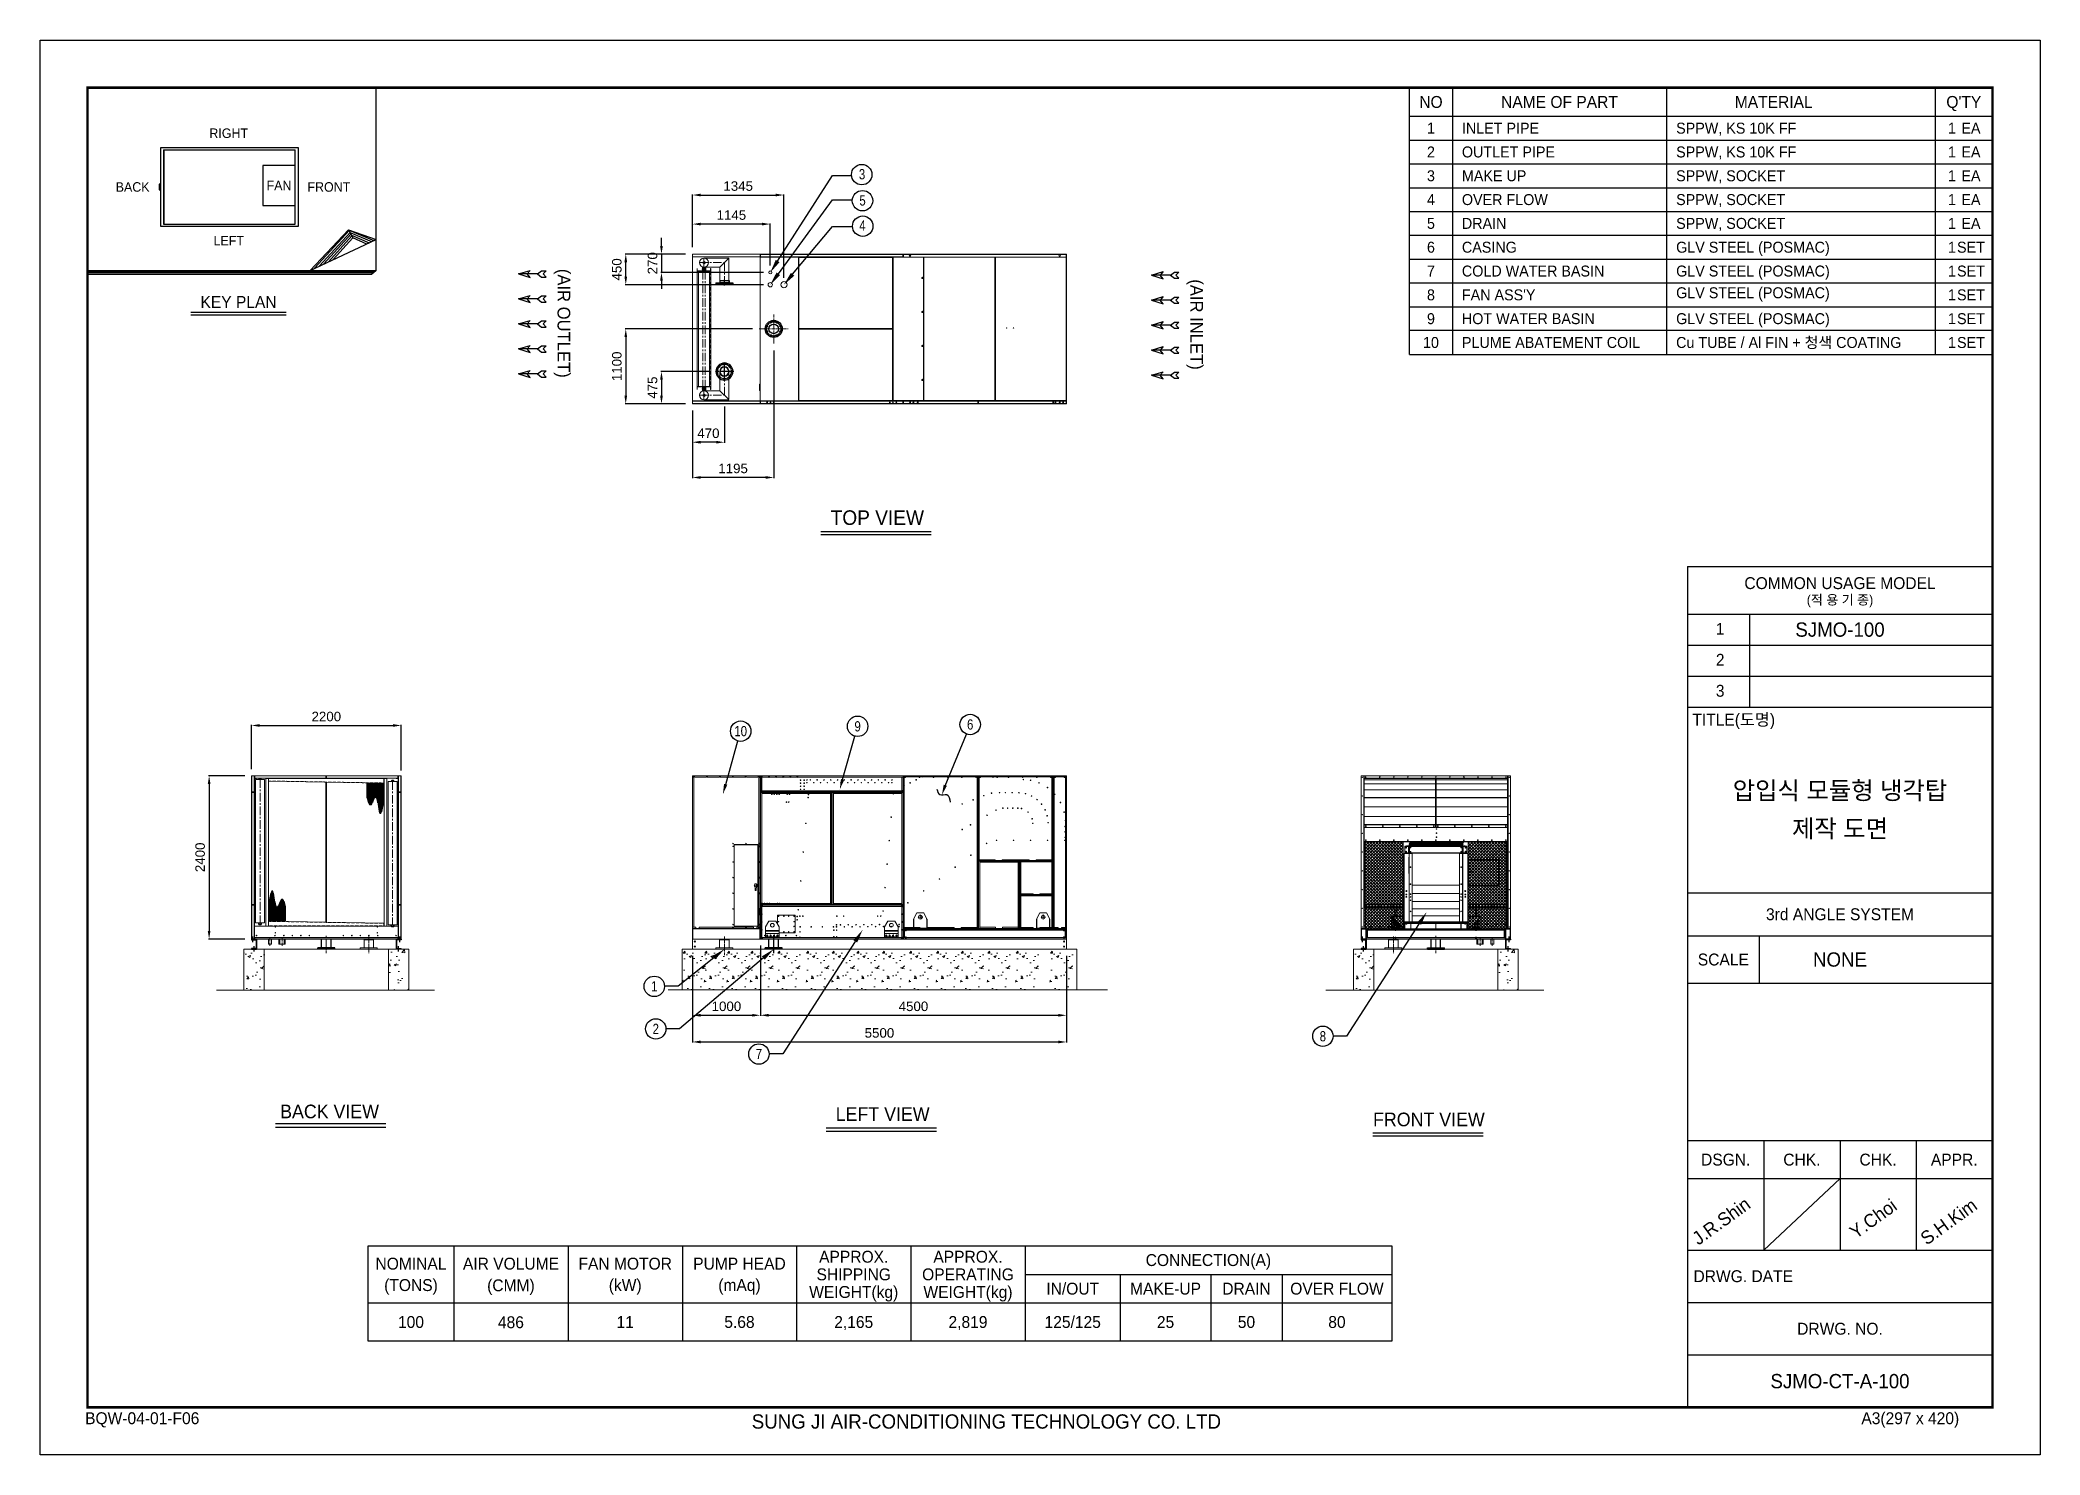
# Model space of a CAD drawing. Header units: millimetres. Extents: x -17070 to 51815, y -291348 to 34245.
# Drawn here: x 22408 to 51815, y 13450 to 34245 of the extents above.
import ezdxf
from ezdxf import colors
from ezdxf.entities.mleader import LeaderData, LeaderLine
from ezdxf.enums import TextEntityAlignment as Align
from ezdxf.math import Vec2, Vec3

# ---------------------------------------------------------------- set-up
doc = ezdxf.new("R2010")
doc.units = ezdxf.units.MM
for name, pattern in [('CEN', [26, 20, -2, 2, -2]), ('CENTER', [2, 1.25, -0.25, 0.25, -0.25]), ('CENTERX2', [4, 2.5, -0.5, 0.5, -0.5]), ('DASHDOT', [18.5, 12, -3, 0.5, -3]), ('DASHED', [15, 12, -3]), ('HIDDEN', [0.375, 0.25, -0.125])]:
    doc.linetypes.add(name, pattern=pattern)
for name, color, linetype in [('1', 1, 'CENTER'), ('3', 7, 'Continuous'), ('center', 1, 'CENTER'), ('FOUNDATION', 3, 'Continuous'), ('GRID', 1, 'CEN'), ('냉각탑', 4, 'Continuous'), ('냉각탑_box', 1, 'Continuous'), ('냉각탑_dim', 1, 'Continuous'), ('냉각탑_form', 1, 'Continuous'), ('냉각탑_text', 3, 'Continuous'), ('냉각탑_기초', 23, 'Continuous')]:
    doc.layers.add(name, color=color, linetype=linetype)
doc.styles.get("Standard").update_dxf_attribs({"font": 'arial.ttf'})
doc.styles.add('돋움', font='Dotum.ttf')
doc.dimstyles.new('1.40', dxfattribs={"dimscale": 20, "dimtxt": 1.5, "dimasz": 1, "dimexe": 0.5, "dimexo": 0.5, "dimgap": 0.5, "dimtad": 1, "dimdec": 0, "dimzin": 0, "dimdsep": 46, "dimtxsty": 'Standard', "dimcen": 0, "dimclrd": 2, "dimclre": 2, "dimclrt": 3, "dimadec": 0, "dimazin": 0, "dimtfac": 1, "dimtdec": 0, "dimtmove": 0, "dimatfit": 0, "dimfxl": 1, "dimtolj": 1, "dimtzin": 0, "dimlwd": -1, "dimlwe": -1, "dimarcsym": 0})
pattern_1 = [(45, (-613335.453, -467182.812), (-22.4506403, 22.4506403), []), (135, (-613335.453, -467182.812), (-22.4506403, -22.4506403), [])]

msp = doc.modelspace()

# ---------------------------------------------------------------- texts
at = {"layer": '냉각탑_form', "style": '돋움'}
for s, height, p in [('COMMON USAGE MODEL', 175.043, (48874.6, 26263.1)), ('(적 용 기 종)', 140.03, (48874.6, 26018.1)), ('3rd ANGLE SYSTEM', 175.043, (48874.6, 21396.9)), ('SCALE', 175.04, (47159.2, 20731.7)), ('DSGN.', 175.04, (47194.2, 17791)), ('CHK.', 175.04, (48314.4, 17791)), ('CHK.', 175.04, (49434.7, 17791)), ('APPR.', 175.04, (50555, 17791)), ('DRWG. NO.', 175.04, (48874.6, 15305.4))]:
    msp.add_text(s, height=height, dxfattribs=at).set_placement(p, align=Align.MIDDLE_CENTER)
for s, height, p in [('1', 175, (47049.2, 25503.9)), ('2', 175, (47049.2, 25048.7)), ('3', 175, (47049.2, 24593.6)), ('TITLE(도명)', 175.04, (46704.4, 24169.9)), ('DRWG. DATE', 175.04, (46720.2, 15990)), ('BQW-04-01-F06', 175.043, (23071.4, 13902.5)), ('SUNG JI AIR-CONDITIONING TECHNOLOGY CO. LTD', 210.051, (32873, 13837)), ('A3(297 x 420)', 175.043, (49188.7, 13902.5))]:
    msp.add_text(s, height=height, dxfattribs=at).set_placement(p)
at = {"layer": '냉각탑_text', "style": '돋움'}
for s, height, p in [('NO', 175, (42860.1, 33334.9)), ('NAME OF PART', 175, (44750.1, 33334.9)), ('MATERIAL', 175, (47900.1, 33334.9)), ("Q'TY", 175, (50695.1, 33334.9)), ('RIGHT', 140, (25182.9, 32875.4)), ('1', 161, (42860.1, 32949.9)), ('1', 161, (50520.1, 32949.9)), ('EA', 161, (50800.1, 32949.9)), ('2', 161, (42860.1, 32599.9)), ('1', 161, (50520.1, 32599.9)), ('EA', 161, (50800.1, 32599.9)), ('BACK', 140, (23770.2, 32085.6)), ('FAN', 140, (25922.6, 32107)), ('FRONT', 140, (26655.6, 32085.6)), ('3', 161, (42860.1, 32249.9)), ('1', 161, (50520.1, 32249.9)), ('EA', 161, (50800.1, 32249.9)), ('4', 161, (42860.1, 31899.9)), ('1', 161, (50520.1, 31899.9)), ('EA', 161, (50800.1, 31899.9)), ('5', 161, (42860.1, 31549.9)), ('1', 161, (50520.1, 31549.9)), ('EA', 161, (50800.1, 31549.9)), ('LEFT', 140, (25182.9, 31296.6)), ('6', 161, (42860.1, 31199.9)), ('1', 161, (50520.1, 31199.9)), ('SET', 161, (50800.1, 31199.9)), ('7', 161, (42860.1, 30849.9)), ('1', 161, (50520.1, 30849.9)), ('SET', 161, (50800.1, 30849.9)), ('KEY PLAN', 175, (25327.3, 30394.9)), ('8', 161, (42860.1, 30499.9)), ('1', 161, (50520.1, 30499.9)), ('SET', 161, (50800.1, 30499.9)), ('9', 161, (42860.1, 30149.9)), ('1', 161, (50520.1, 30149.9)), ('SET', 161, (50800.1, 30149.9)), ('10', 161, (42860.1, 29799.9)), ('1', 161, (50520.1, 29799.9)), ('SET', 161, (50800.1, 29799.9)), ('TOP VIEW', 214.63, (34719.9, 27225.8)), ('SJMO-100', 210.05, (48874.6, 25580.4)), ('압입식 모듈형 냉각탑', 262.5, (48874.6, 23217)), ('제작 도면', 262.5, (48874.6, 22657)), ('NONE', 210.05, (48874.6, 20731.7)), ('BACK VIEW', 199.97, (26666, 18498.6)), ('LEFT VIEW', 199.97, (34798.3, 18460.1)), ('FRONT VIEW', 199.97, (42829.7, 18381.3)), ('NOMINAL', 175, (27862.8, 16261.9)), ('AIR VOLUME', 175, (29332.8, 16261.9)), ('FAN MOTOR', 175, (31012.8, 16261.9)), ('PUMP HEAD', 175, (32692.8, 16261.9)), ('SHIPPING', 175, (34372.8, 16104.4)), ('APPROX.', 175, (34372.8, 16363.4)), ('OPERATING', 175, (36052.8, 16104.4)), ('APPROX.', 175, (36052.8, 16363.4)), ('CONNECTION(A)', 175, (39587.8, 16314.4)), ('(TONS)', 175, (27862.8, 15946.9)), ('(CMM)', 175, (29332.4, 15943.2)), ('(kW)', 175, (31012.8, 15946.9)), ('(mAq)', 175, (32692.8, 15946.9)), ('WEIGHT(kg)', 175, (34372.8, 15845.4)), ('WEIGHT(kg)', 175, (36052.8, 15845.4)), ('IN/OUT', 175, (37592.8, 15894.4)), ('MAKE-UP', 175, (38957.8, 15894.4)), ('DRAIN', 175, (40147.8, 15894.4)), ('OVER FLOW', 175, (41477.8, 15894.4)), ('100', 175, (27862.8, 15404.4)), ('486', 175, (29332.4, 15400.7)), ('11', 175, (31012.8, 15404.4)), ('5.68', 175, (32692.8, 15404.4)), ('2,165', 175, (34372.8, 15404.4)), ('2,819', 175, (36052.8, 15404.4)), ('125/125', 175, (37592.8, 15404.4)), ('25', 175, (38957.8, 15404.4)), ('50', 175, (40147.8, 15404.4)), ('80', 175, (41477.8, 15404.4)), ('SJMO-CT-A-100', 210.051, (48874.6, 14535.2))]:
    msp.add_text(s, height=height, dxfattribs=at).set_placement(p, align=Align.MIDDLE_CENTER)
for s, p in [('INLET PIPE', (43315.1, 32949.9)), ('SPPW, KS 10K FF', (46465.1, 32949.9)), ('OUTLET PIPE', (43315.1, 32599.9)), ('SPPW, KS 10K FF', (46465.1, 32599.9)), ('MAKE UP', (43315.1, 32249.9)), ('SPPW, SOCKET', (46465.1, 32249.9)), ('OVER FLOW', (43315.1, 31899.9)), ('SPPW, SOCKET', (46465.1, 31899.9)), ('DRAIN', (43315.1, 31549.9)), ('SPPW, SOCKET', (46465.1, 31549.9)), ('CASING', (43315.1, 31199.9)), ('GLV STEEL (POSMAC)', (46465.1, 31199.9)), ('COLD WATER BASIN', (43315.1, 30849.9)), ('GLV STEEL (POSMAC)', (46465.1, 30849.9)), ('GLV STEEL (POSMAC)', (46465.1, 30530.7)), ("FAN ASS'Y", (43315.1, 30499.9)), ('HOT WATER BASIN', (43315.1, 30149.9)), ('GLV STEEL (POSMAC)', (46465.1, 30149.9)), ('PLUME ABATEMENT COIL', (43315.1, 29799.9)), ('Cu TUBE / Al FIN + 청색 COATING', (46465.1, 29799.9))]:
    msp.add_text(s, height=161, dxfattribs=at).set_placement(p, align=Align.MIDDLE_LEFT)
at = {"layer": '냉각탑_text', "width": 0.8}
for s, p in [('3', (34495.3, 32272.8)), ('5', (34502.7, 31887.2)), ('4', (34500.6, 31520)), ('10', (32710.7, 24087.8)), ('9', (34430.3, 24158.7)), ('6', (36085.4, 24185.9)), ('1', (31440.5, 20337.1)), ('2', (31462.3, 19711.8)), ('7', (32978.6, 19342.4)), ('8', (41270.9, 19604))]:
    msp.add_text(s, height=150, dxfattribs=at).set_placement(p, align=Align.MIDDLE_CENTER)
at = {"layer": '냉각탑_text', "style": '돋움'}
for s, p in [('(AIR OUTLET)', (30111, 30081.8)), ('(AIR INLET)', (39415.1, 30063.4))]:
    msp.add_text(s, height=186.667, rotation=270, dxfattribs=at).set_placement(p, align=Align.MIDDLE_CENTER)
for s, p in [('J.R.Shin', (46792.4, 16524.8)), ('Y.Choi', (49107.7, 16618.2)), ('S.H.Kim', (50148.9, 16524.8))]:
    msp.add_text(s, height=196.05, rotation=35.81856, dxfattribs=at).set_placement(p)

# ---------------------------------------------------------------- blocks, each defined once
blk = doc.blocks.new('화살표 IN OUT')
at = {"layer": '냉각탑_dim'}
for p, q in [((-323, 43), (-384, 43)), ((-343, 0), (-384, 43)), ((-384, -43), (-343, 0)), ((-266, 0), (-323, 43)), ((-266, 0), (-323, -43)), ((-266, 0), (0, 0)), ((-163, 50), (-122, 0)), ((0, 0), (-163, 50)), ((-163, -50), (-122, 0)), ((0, 0), (-163, -50)), ((-323, -43), (-384, -43))]:
    blk.add_line(p, q, dxfattribs=at)
blk = doc.blocks.new('*D269')
at = {"color": 2, "transparency": 16777216}
for p, q in [((32471, 28859), (32471, 28324)), ((32001, 28799), (32001, 28324)), ((32351, 28334), (32121, 28334))]:
    blk.add_line(p, q, dxfattribs=at)
for points in [[(32121, 28354), (32121, 28314), (32001, 28334)], [(32351, 28354), (32351, 28314), (32471, 28334)]]:
    blk.add_solid(points, dxfattribs=at)
at = {"layer": 'Defpoints', "color": 0, "transparency": 16777216}
for p in [(32001, 28899), (32471, 28959), (32001, 28334)]:
    blk.add_point(p, dxfattribs=at)
at = {"color": 3, "lineweight": 5, "transparency": 16777216, "insert": (32236, 28465), "char_height": 140, "attachment_point": 5}
blk.add_mtext('\\A1;470', dxfattribs=at)
blk = doc.blocks.new('*D270')
at = {"color": 2, "transparency": 16777216}
for p, q in [((32246, 29373), (31536, 29373)), ((31546, 29253), (31546, 29019)), ((31901, 28899), (31536, 28899))]:
    blk.add_line(p, q, dxfattribs=at)
for points in [[(31526, 29253), (31566, 29253), (31546, 29373)], [(31526, 29019), (31566, 29019), (31546, 28899)]]:
    blk.add_solid(points, dxfattribs=at)
at = {"layer": 'Defpoints', "color": 0, "transparency": 16777216}
for p in [(32346, 29373), (31546, 28899), (32001, 28899)]:
    blk.add_point(p, dxfattribs=at)
at = {"color": 3, "lineweight": 5, "transparency": 16777216, "insert": (31415, 29136), "char_height": 140, "attachment_point": 5, "rotation": 90}
blk.add_mtext('\\A1;475', dxfattribs=at)
blk = doc.blocks.new('*D271')
at = {"color": 2, "transparency": 16777216}
for p, q in [((32882, 29999), (31011, 29999)), ((31021, 29879), (31021, 29019)), ((31901, 28899), (31011, 28899))]:
    blk.add_line(p, q, dxfattribs=at)
for points in [[(31001, 29879), (31041, 29879), (31021, 29999)], [(31001, 29019), (31041, 29019), (31021, 28899)]]:
    blk.add_solid(points, dxfattribs=at)
at = {"layer": 'Defpoints', "color": 0, "transparency": 16777216}
for p in [(32982, 29999), (31021, 28899), (32001, 28899)]:
    blk.add_point(p, dxfattribs=at)
at = {"color": 3, "lineweight": 5, "transparency": 16777216, "insert": (30890, 29449), "char_height": 140, "attachment_point": 5, "rotation": 90}
blk.add_mtext('\\A1;1100', dxfattribs=at)
blk = doc.blocks.new('*D272')
at = {"color": 2, "transparency": 16777216}
for p, q in [((31546, 31219), (31546, 31339)), ((31901, 31099), (31536, 31099)), ((31546, 31099), (31546, 30829)), ((33046, 30829), (31536, 30829)), ((31546, 30709), (31546, 30589))]:
    blk.add_line(p, q, dxfattribs=at)
for points in [[(31526, 31219), (31566, 31219), (31546, 31099)], [(31526, 30709), (31566, 30709), (31546, 30829)]]:
    blk.add_solid(points, dxfattribs=at)
at = {"layer": 'Defpoints', "color": 0, "transparency": 16777216}
for p in [(32001, 31099), (31546, 30829), (33146, 30829)]:
    blk.add_point(p, dxfattribs=at)
at = {"color": 3, "lineweight": 5, "transparency": 16777216, "insert": (31415, 30964), "char_height": 140, "attachment_point": 5, "rotation": 90}
blk.add_mtext('\\A1;270', dxfattribs=at)
blk = doc.blocks.new('*D273')
at = {"color": 2, "transparency": 16777216}
for p, q in [((32001, 31199), (32001, 31977)), ((32121, 31967), (33226, 31967)), ((33346, 30749), (33346, 31977))]:
    blk.add_line(p, q, dxfattribs=at)
for points in [[(32121, 31987), (32121, 31947), (32001, 31967)], [(33226, 31987), (33226, 31947), (33346, 31967)]]:
    blk.add_solid(points, dxfattribs=at)
at = {"layer": 'Defpoints', "color": 0, "transparency": 16777216}
for p in [(33346, 31967), (32001, 31099), (33346, 30649)]:
    blk.add_point(p, dxfattribs=at)
at = {"color": 3, "lineweight": 5, "transparency": 16777216, "insert": (32674, 32098), "char_height": 140, "attachment_point": 5}
blk.add_mtext('\\A1;1345', dxfattribs=at)
blk = doc.blocks.new('*D274')
at = {"color": 2, "transparency": 16777216}
for p, q in [((25518, 23529), (25518, 24181)), ((25638, 24171), (27598, 24171)), ((27718, 23511), (27718, 24181))]:
    blk.add_line(p, q, dxfattribs=at)
for points in [[(25638, 24191), (25638, 24151), (25518, 24171)], [(27598, 24191), (27598, 24151), (27718, 24171)]]:
    blk.add_solid(points, dxfattribs=at)
at = {"layer": 'Defpoints', "color": 0, "transparency": 16777216}
for p in [(27718, 24171), (25518, 23429), (27718, 23411)]:
    blk.add_point(p, dxfattribs=at)
at = {"color": 3, "lineweight": 5, "transparency": 16777216, "insert": (26618, 24302), "char_height": 140, "attachment_point": 5}
blk.add_mtext('\\A1;2200', dxfattribs=at)
blk = doc.blocks.new('*D275')
at = {"color": 2, "transparency": 16777216}
for p, q in [((33001, 20936), (33001, 19902)), ((37501, 20784), (37501, 19902)), ((33121, 19912), (37381, 19912))]:
    blk.add_line(p, q, dxfattribs=at)
for points in [[(33121, 19932), (33121, 19892), (33001, 19912)], [(37381, 19932), (37381, 19892), (37501, 19912)]]:
    blk.add_solid(points, dxfattribs=at)
at = {"layer": 'Defpoints', "color": 0, "transparency": 16777216}
for p in [(33001, 21036), (37501, 20884), (37501, 19912)]:
    blk.add_point(p, dxfattribs=at)
at = {"color": 3, "lineweight": 5, "transparency": 16777216, "insert": (35251, 20043), "char_height": 140, "attachment_point": 5}
blk.add_mtext('\\A1;4500', dxfattribs=at)
blk = doc.blocks.new('*D276')
at = {"color": 2, "transparency": 16777216}
for p, q in [((32001, 20784), (32001, 19902)), ((33001, 20784), (33001, 19902)), ((32121, 19912), (32881, 19912))]:
    blk.add_line(p, q, dxfattribs=at)
for points in [[(32121, 19932), (32121, 19892), (32001, 19912)], [(32881, 19932), (32881, 19892), (33001, 19912)]]:
    blk.add_solid(points, dxfattribs=at)
at = {"layer": 'Defpoints', "color": 0, "transparency": 16777216}
for p in [(32001, 20884), (33001, 20884), (33001, 19912)]:
    blk.add_point(p, dxfattribs=at)
at = {"color": 3, "lineweight": 5, "transparency": 16777216, "insert": (32501, 20043), "char_height": 140, "attachment_point": 5}
blk.add_mtext('\\A1;1000', dxfattribs=at)
blk = doc.blocks.new('*D277')
at = {"color": 2, "transparency": 16777216}
for p, q in [((25421, 23433), (24885, 23433)), ((24895, 23313), (24895, 21153)), ((25421, 21033), (24885, 21033))]:
    blk.add_line(p, q, dxfattribs=at)
for points in [[(24875, 23313), (24915, 23313), (24895, 23433)], [(24875, 21153), (24915, 21153), (24895, 21033)]]:
    blk.add_solid(points, dxfattribs=at)
at = {"layer": 'Defpoints', "color": 0, "transparency": 16777216}
for p in [(25521, 23433), (24895, 21033), (25521, 21033)]:
    blk.add_point(p, dxfattribs=at)
at = {"color": 3, "lineweight": 5, "transparency": 16777216, "insert": (24763, 22233), "char_height": 140, "attachment_point": 5, "rotation": 90}
blk.add_mtext('\\A1;2400', dxfattribs=at)
blk = doc.blocks.new('*D278')
at = {"color": 2, "transparency": 16777216}
for p, q in [((32001, 20784), (32001, 19510)), ((37501, 20784), (37501, 19510)), ((32121, 19520), (37381, 19520))]:
    blk.add_line(p, q, dxfattribs=at)
for points in [[(32121, 19540), (32121, 19500), (32001, 19520)], [(37381, 19540), (37381, 19500), (37501, 19520)]]:
    blk.add_solid(points, dxfattribs=at)
at = {"layer": 'Defpoints', "color": 0, "transparency": 16777216}
for p in [(32001, 20884), (37501, 20884), (37501, 19520)]:
    blk.add_point(p, dxfattribs=at)
at = {"color": 3, "lineweight": 5, "transparency": 16777216, "insert": (34751, 19652), "char_height": 140, "attachment_point": 5}
blk.add_mtext('\\A1;5500', dxfattribs=at)
blk = doc.blocks.new('*D279')
at = {"color": 2, "transparency": 16777216}
for p, q in [((31901, 31099), (31011, 31099)), ((31021, 30769), (31021, 30979)), ((33046, 30649), (31011, 30649))]:
    blk.add_line(p, q, dxfattribs=at)
for points in [[(31001, 30979), (31041, 30979), (31021, 31099)], [(31001, 30769), (31041, 30769), (31021, 30649)]]:
    blk.add_solid(points, dxfattribs=at)
at = {"layer": 'Defpoints', "color": 0, "transparency": 16777216}
for p in [(31021, 31099), (32001, 31099), (33146, 30649)]:
    blk.add_point(p, dxfattribs=at)
at = {"color": 3, "lineweight": 5, "transparency": 16777216, "insert": (30890, 30874), "char_height": 140, "attachment_point": 5, "rotation": 90}
blk.add_mtext('\\A1;450', dxfattribs=at)
blk = doc.blocks.new('*D280')
at = {"color": 2, "transparency": 16777216}
for p, q in [((33196, 29684), (33196, 27806)), ((32001, 28799), (32001, 27806)), ((33076, 27816), (32121, 27816))]:
    blk.add_line(p, q, dxfattribs=at)
for points in [[(32121, 27836), (32121, 27796), (32001, 27816)], [(33076, 27836), (33076, 27796), (33196, 27816)]]:
    blk.add_solid(points, dxfattribs=at)
at = {"layer": 'Defpoints', "color": 0, "transparency": 16777216}
for p in [(33196, 29784), (32001, 28899), (32001, 27816)]:
    blk.add_point(p, dxfattribs=at)
at = {"color": 3, "lineweight": 5, "transparency": 16777216, "insert": (32599, 27948), "char_height": 140, "attachment_point": 5}
blk.add_mtext('\\A1;1195', dxfattribs=at)
blk = doc.blocks.new('*D281')
at = {"color": 2, "transparency": 16777216}
for p, q in [((32001, 31199), (32001, 31550)), ((33026, 31540), (32121, 31540)), ((33146, 30929), (33146, 31550))]:
    blk.add_line(p, q, dxfattribs=at)
for points in [[(32121, 31560), (32121, 31520), (32001, 31540)], [(33026, 31560), (33026, 31520), (33146, 31540)]]:
    blk.add_solid(points, dxfattribs=at)
at = {"layer": 'Defpoints', "color": 0, "transparency": 16777216}
for p in [(32001, 31540), (32001, 31099), (33146, 30829)]:
    blk.add_point(p, dxfattribs=at)
at = {"color": 3, "lineweight": 5, "transparency": 16777216, "insert": (32574, 31672), "char_height": 140, "attachment_point": 5}
blk.add_mtext('\\A1;1145', dxfattribs=at)
blk = doc.blocks.new('457536')
at = {"color": 7, "lineweight": 5}
for p, q in [((114592.520962, 89152.297332), (114550.020962, 89069.297332)), ((114692.520962, 89152.297332), (114592.520962, 89152.297332)), ((114735.020962, 89069.297332), (114692.520962, 89152.297332)), ((114542.520962, 89059.297332), (114542.520962, 88929.797332)), ((114550.020962, 88922.297332), (114735.020962, 88922.297332)), ((114742.520962, 88929.797332), (114742.520962, 89059.297332))]:
    blk.add_line(p, q, dxfattribs=at)
at = {"color": 7, "linetype": 'DASHDOT', "lineweight": 5}
for p, q in [((114642.520962, 89126.047332), (114642.520962, 89054.547332)), ((114678.270962, 89090.297332), (114606.770962, 89090.297332))]:
    blk.add_line(p, q, dxfattribs=at)
at = {"color": 7, "lineweight": 5, "ltscale": 0.09375}
for p, q in [((114542.520962, 89059.297332), (114550.020962, 89059.297332)), ((114550.020962, 88929.797332), (114542.520962, 88929.797332)), ((114550.020962, 88922.297332), (114550.020962, 88929.797332)), ((114742.520962, 89059.297332), (114735.020962, 89059.297332)), ((114735.020962, 88929.797332), (114742.520962, 88929.797332)), ((114735.020962, 88922.297332), (114735.020962, 88929.797332))]:
    blk.add_line(p, q, dxfattribs=at)
at = {"color": 7, "linetype": 'DASHED', "lineweight": 5}
for p, q in [((114548.520962, 89059.297332), (114548.520962, 88929.797332)), ((114550.020962, 88928.297332), (114735.020962, 88928.297332)), ((114736.520962, 88929.797332), (114736.520962, 89059.297332))]:
    blk.add_line(p, q, dxfattribs=at)
at = {"color": 7, "lineweight": 5, "ltscale": 0.125}
for p, q in [((114550.020962, 89059.297332), (114550.020962, 89069.297332)), ((114735.020962, 89069.297332), (114735.020962, 89059.297332))]:
    blk.add_line(p, q, dxfattribs=at)
at = {"color": 7, "linetype": 'DASHED', "lineweight": 5, "ltscale": 0.075}
for p, q in [((114558.520962, 88928.297332), (114558.520962, 88922.297332)), ((114576.520962, 88928.297332), (114576.520962, 88922.297332)), ((114608.520962, 88928.297332), (114608.520962, 88922.297332)), ((114626.520962, 88928.297332), (114626.520962, 88922.297332)), ((114658.520962, 88928.297332), (114658.520962, 88922.297332)), ((114676.520962, 88928.297332), (114676.520962, 88922.297332)), ((114708.520962, 88928.297332), (114708.520962, 88922.297332)), ((114726.520962, 88928.297332), (114726.520962, 88922.297332))]:
    blk.add_line(p, q, dxfattribs=at)
at = {"color": 7, "lineweight": 5}
blk.add_circle((114642.520962, 89090.297332), 27.5, dxfattribs=at)
blk = doc.blocks.new('1')
at = {"color": 0, "lineweight": 20}
for p, q in [((33001, 23433), (32001, 23433)), ((32001, 21033), (32001, 23433)), ((33005, 23433), (33001, 23433)), ((33001, 23429), (33001, 23433)), ((32001, 20884), (32001, 21033)), ((32994, 21033), (32001, 21033)), ((37501, 20884), (32001, 20884)), ((33112, 21033), (33277, 21033)), ((35098, 21033), (35106, 21033)), ((37497, 21033), (37501, 21033)), ((37501, 20884), (37501, 21033))]:
    blk.add_line(p, q, dxfattribs=at)
at = {"color": 7, "lineweight": 20, "ltscale": 0.001417}
for p, q in [((32001, 23431), (32003, 23431)), ((32001, 23430), (32003, 23430)), ((32999, 23431), (32998, 23431)), ((32999, 23430), (32998, 23430)), ((32001, 21187), (32003, 21187)), ((32001, 21187), (32003, 21187)), ((32999, 21187), (32998, 21187)), ((32999, 21187), (32998, 21187))]:
    blk.add_line(p, q, dxfattribs=at)
at = {"color": 7, "lineweight": 20, "ltscale": 0.00075}
for p, q in [((32001, 23430), (32001, 23431)), ((32001, 23430), (32001, 23431)), ((32999, 23430), (32999, 23431)), ((32618, 22418), (32619, 22418)), ((32959, 22418), (32960, 22418)), ((32001, 21187), (32001, 21187)), ((32619, 21222), (32618, 21222)), ((32960, 21222), (32959, 21222)), ((32999, 21187), (32999, 21187))]:
    blk.add_line(p, q, dxfattribs=at)
at = {"color": 7, "lineweight": 20, "ltscale": 0.015917}
for p, q in [((32001, 23411), (32001, 23430)), ((32999, 23430), (32999, 23411)), ((32001, 21187), (32001, 21207)), ((32999, 21207), (32999, 21187))]:
    blk.add_line(p, q, dxfattribs=at)
at = {"color": 7, "lineweight": 20, "ltscale": 0.002833}
for p, q in [((32005, 23411), (32001, 23411)), ((32003, 23433), (32003, 23429)), ((32996, 23411), (32999, 23411)), ((32998, 23433), (32998, 23429)), ((32005, 21207), (32001, 21207)), ((32003, 21185), (32003, 21188)), ((32996, 21207), (32999, 21207)), ((32998, 21185), (32998, 21188))]:
    blk.add_line(p, q, dxfattribs=at)
at = {"color": 7, "lineweight": 20}
for p, q in [((32001, 21207), (32001, 23411)), ((32003, 23433), (32998, 23433)), ((32021, 23411), (32021, 21207)), ((32979, 23403), (32979, 22445)), ((32999, 23411), (32999, 21207)), ((33005, 23433), (35098, 23433)), ((33005, 23429), (35098, 23429)), ((35098, 23413), (33554, 23413)), ((35101, 21188), (35101, 23429)), ((35104, 21188), (35104, 23429)), ((35116, 23273), (35116, 21188)), ((36185, 23433), (35118, 23433)), ((36185, 23429), (35118, 23429)), ((36186, 23429), (36186, 21188)), ((36198, 23429), (36198, 21188)), ((36201, 23429), (36201, 21188)), ((36203, 23429), (36203, 22186)), ((36206, 23429), (36206, 22186)), ((36218, 22186), (36218, 23429)), ((37287, 23433), (36220, 23433)), ((37287, 23429), (36220, 23429)), ((37288, 23429), (37288, 22186)), ((37300, 22186), (37300, 23429)), ((37303, 22186), (37303, 23429)), ((37305, 23429), (37305, 21188)), ((37308, 23429), (37308, 21188)), ((37320, 21188), (37320, 23429)), ((37498, 21188), (37498, 23429)), ((37501, 21188), (37501, 23429)), ((33001, 21538), (33001, 23187)), ((33004, 21538), (33004, 23187)), ((35098, 23213), (33005, 23213)), ((35098, 23196), (33005, 23196)), ((35098, 23193), (33005, 23193)), ((33021, 23187), (33021, 21564)), ((33023, 23191), (34030, 23191)), ((33023, 23187), (34030, 23187)), ((33023, 23171), (34030, 23171)), ((34031, 23187), (34031, 21538)), ((34048, 23187), (34048, 21538)), ((34051, 23187), (34051, 21538)), ((34053, 23187), (34053, 21538)), ((34056, 23187), (34056, 21538)), ((34073, 21538), (34073, 23187)), ((35080, 23191), (34075, 23191)), ((35080, 23187), (34075, 23187)), ((35081, 23187), (35081, 21538)), ((35098, 21538), (35098, 23187)), ((32614, 22420), (32614, 21220)), ((32616, 21223), (32616, 22416)), ((32962, 22416), (32962, 21223)), ((32964, 22420), (32964, 21220)), ((37486, 22519), (37486, 21188)), ((36206, 21188), (36206, 22177)), ((36220, 22183), (37287, 22183)), ((36810, 22177), (36810, 21188)), ((33005, 21533), (35098, 21533)), ((33005, 21529), (35098, 21529)), ((34030, 21538), (33023, 21538)), ((34030, 21535), (33023, 21535)), ((35070, 21513), (33032, 21513)), ((35080, 21555), (34075, 21555)), ((34075, 21538), (35080, 21538)), ((34075, 21535), (35080, 21535)), ((32998, 21185), (32003, 21185)), ((32994, 21183), (32006, 21183)), ((35106, 21183), (37497, 21183)), ((35106, 21178), (37497, 21178)), ((35118, 21185), (36185, 21185)), ((32977, 21033), (32288, 21033)), ((35098, 21036), (33005, 21036)), ((35098, 21033), (33005, 21033)), ((33032, 21053), (35070, 21053)), ((37497, 21037), (35106, 21037)), ((37497, 21033), (35106, 21033)), ((37455, 21163), (35147, 21163)), ((35147, 21053), (37455, 21053))]:
    blk.add_line(p, q, dxfattribs=at)
at = {"color": 7, "lineweight": 20, "ltscale": 0.000256317}
for p, q in [((32001, 23411), (32002, 23411)), ((32999, 23411), (32999, 23411))]:
    blk.add_line(p, q, dxfattribs=at)
at = {"color": 7, "lineweight": 20, "ltscale": 0.000482551}
for p, q in [((32003, 23431), (32003, 23432)), ((32998, 23431), (32998, 23432))]:
    blk.add_line(p, q, dxfattribs=at)
at = {"color": 7, "lineweight": 20, "ltscale": 0.013833}
for p, q in [((32003, 23413), (32003, 23429)), ((32005, 23411), (32021, 23411)), ((32998, 23429), (32998, 23413)), ((32003, 21188), (32003, 21205)), ((32021, 21207), (32005, 21207)), ((32051, 21205), (32051, 21188)), ((32101, 21205), (32101, 21188)), ((32899, 21205), (32899, 21188)), ((32949, 21205), (32949, 21188)), ((32998, 21205), (32998, 21188))]:
    blk.add_line(p, q, dxfattribs=at)
at = {"color": 7, "lineweight": 20, "ltscale": 0.01025}
for p, q in [((32003, 23413), (32015, 23413)), ((32985, 23413), (32998, 23413))]:
    blk.add_line(p, q, dxfattribs=at)
at = {"color": 7, "lineweight": 20, "ltscale": 0.001667}
for p, q in [((32003, 23413), (32003, 23411)), ((32997, 23411), (32997, 23413)), ((32923, 21825), (32921, 21825)), ((32941, 21825), (32943, 21825)), ((32962, 21831), (32964, 21831)), ((32964, 21808), (32962, 21808)), ((32001, 21207), (32003, 21207)), ((32003, 21207), (32003, 21205)), ((32091, 21185), (32091, 21183)), ((32251, 21185), (32251, 21183)), ((32997, 21205), (32997, 21207)), ((32999, 21207), (32997, 21207))]:
    blk.add_line(p, q, dxfattribs=at)
at = {"color": 7, "lineweight": 20, "ltscale": 0.141667}
for p, q in [((32035, 23413), (32205, 23413)), ((32225, 23413), (32395, 23413)), ((32415, 23413), (32585, 23413)), ((32605, 23413), (32775, 23413)), ((32795, 23413), (32965, 23413)), ((32779, 21205), (32609, 21205))]:
    blk.add_line(p, q, dxfattribs=at)
at = {"color": 7, "lineweight": 20, "ltscale": 0.009002}
blk.add_line((32985, 23411), (32996, 23411), dxfattribs=at)
at = {"color": 7, "lineweight": 20, "ltscale": 0.001111}
for p, q in [((33003, 23429), (33001, 23429)), ((33005, 23413), (33005, 23411)), ((35101, 23429), (35099, 23429)), ((35101, 23394), (35103, 23394)), ((35101, 23391), (35103, 23391)), ((36203, 23396), (36201, 23396)), ((36203, 23393), (36201, 23393)), ((36203, 23391), (36201, 23391)), ((36203, 23388), (36201, 23388)), ((36201, 23387), (36203, 23387)), ((36201, 23384), (36203, 23384)), ((36201, 23375), (36203, 23375)), ((37305, 23396), (37303, 23396)), ((37305, 23393), (37303, 23393)), ((33001, 23196), (33003, 23196)), ((33005, 23215), (33005, 23213)), ((33558, 23193), (33558, 23191)), ((33562, 23191), (33562, 23193)), ((33564, 23191), (33564, 23193)), ((33566, 23193), (33566, 23191)), ((33570, 23193), (33570, 23191)), ((33666, 23193), (33666, 23191)), ((33669, 23193), (33669, 23191)), ((35099, 23196), (35101, 23196)), ((36203, 22508), (36201, 22508)), ((37305, 22518), (37303, 22518)), ((37303, 22507), (37305, 22507)), ((37305, 22505), (37303, 22505)), ((37305, 22503), (37303, 22503)), ((37303, 22503), (37305, 22503)), ((37303, 22500), (37305, 22500)), ((37303, 22466), (37305, 22466)), ((37303, 22463), (37305, 22463)), ((37303, 22415), (37305, 22415)), ((37303, 22403), (37305, 22403)), ((37305, 22402), (37303, 22402)), ((37305, 22400), (37303, 22400)), ((37305, 22400), (37303, 22400)), ((37305, 22398), (37303, 22398)), ((37303, 22396), (37305, 22396)), ((36201, 22208), (36203, 22208)), ((37305, 21783), (37303, 21783)), ((37303, 21781), (37305, 21781)), ((37303, 21780), (37305, 21780)), ((37305, 21780), (37303, 21780)), ((37305, 21778), (37303, 21778)), ((37303, 21776), (37305, 21776)), ((33003, 21529), (33001, 21529)), ((33005, 21513), (33005, 21511)), ((35101, 21529), (35099, 21529)), ((35229, 21185), (35229, 21183)), ((35233, 21185), (35233, 21183)), ((35443, 21185), (35443, 21183)), ((35455, 21183), (35455, 21185)), ((35465, 21183), (35465, 21185)), ((35698, 21183), (35698, 21185)), ((35708, 21183), (35708, 21185)), ((37024, 21183), (37024, 21185)), ((37034, 21183), (37034, 21185)), ((37267, 21183), (37267, 21185)), ((37277, 21183), (37277, 21185)), ((37288, 21183), (37288, 21185)), ((37293, 21183), (37293, 21185)), ((37303, 21283), (37305, 21283)), ((37303, 21279), (37305, 21279)), ((37303, 21277), (37305, 21277)), ((37303, 21273), (37305, 21273)), ((37305, 21262), (37303, 21262)), ((33001, 21036), (33003, 21036)), ((33005, 21055), (33005, 21053)), ((35099, 21036), (35101, 21036)), ((35106, 21163), (35106, 21161)), ((35106, 21055), (35106, 21053))]:
    blk.add_line(p, q, dxfattribs=at)
at = {"color": 7, "lineweight": 20, "ltscale": 0.010278}
for p, q in [((33001, 23429), (33001, 23411)), ((33003, 23411), (33003, 23429)), ((35098, 23411), (35098, 23429)), ((35099, 23429), (35099, 23411)), ((35101, 23411), (35101, 23429)), ((33001, 23215), (33001, 23196)), ((33003, 23196), (33003, 23215)), ((33023, 23191), (33004, 23191)), ((33004, 23189), (33023, 23189)), ((33004, 23187), (33023, 23187)), ((34048, 23191), (34030, 23191)), ((34030, 23189), (34048, 23189)), ((34030, 23187), (34048, 23187)), ((34075, 23191), (34056, 23191)), ((34056, 23189), (34075, 23189)), ((34056, 23187), (34075, 23187)), ((35098, 23191), (35080, 23191)), ((35080, 23189), (35098, 23189)), ((35080, 23187), (35098, 23187)), ((35098, 23196), (35098, 23215)), ((35099, 23215), (35099, 23196)), ((35101, 23196), (35101, 23215)), ((36228, 22181), (36209, 22181)), ((36209, 22179), (36228, 22179)), ((36209, 22177), (36228, 22177)), ((36807, 22181), (36789, 22181)), ((36789, 22179), (36807, 22179)), ((36789, 22177), (36807, 22177)), ((33001, 21529), (33001, 21511)), ((33003, 21511), (33003, 21529)), ((33023, 21536), (33004, 21536)), ((33004, 21535), (33023, 21535)), ((34048, 21536), (34030, 21536)), ((34030, 21535), (34048, 21535)), ((34075, 21536), (34056, 21536)), ((34056, 21535), (34075, 21535)), ((35098, 21536), (35080, 21536)), ((35080, 21535), (35098, 21535)), ((35098, 21511), (35098, 21529)), ((35099, 21529), (35099, 21511)), ((35101, 21511), (35101, 21529)), ((36228, 21186), (36209, 21186)), ((36209, 21185), (36228, 21185)), ((36807, 21186), (36789, 21186)), ((36789, 21185), (36807, 21185)), ((33001, 21055), (33001, 21036)), ((33003, 21036), (33003, 21055)), ((35098, 21036), (35098, 21055)), ((35099, 21055), (35099, 21036)), ((35101, 21036), (35101, 21055))]:
    blk.add_line(p, q, dxfattribs=at)
at = {"color": 7, "lineweight": 20, "ltscale": 0.108889}
for p, q in [((33001, 23411), (33001, 23215)), ((33005, 23411), (33005, 23215)), ((35081, 23411), (35081, 23215)), ((35098, 23215), (35098, 23411)), ((35101, 23215), (35101, 23411))]:
    blk.add_line(p, q, dxfattribs=at)
at = {"color": 7, "lineweight": 20, "ltscale": 0.001944}
for p, q in [((33001, 23411), (33005, 23411)), ((33005, 23429), (33005, 23433)), ((35098, 23429), (35098, 23433)), ((35101, 23411), (35098, 23411)), ((33001, 23215), (33005, 23215)), ((33005, 23196), (33005, 23193)), ((35101, 23215), (35098, 23215)), ((35098, 23196), (35098, 23193)), ((33001, 21511), (33005, 21511)), ((33005, 21529), (33005, 21533)), ((35098, 21529), (35098, 21533)), ((35101, 21511), (35098, 21511)), ((33001, 21055), (33005, 21055)), ((33005, 21036), (33005, 21033)), ((35101, 21055), (35098, 21055)), ((35098, 21036), (35098, 21033))]:
    blk.add_line(p, q, dxfattribs=at)
at = {"color": 7, "lineweight": 20, "ltscale": 0.000833333}
for p, q in [((33005, 23429), (33003, 23429)), ((35098, 23429), (35099, 23429)), ((35104, 23429), (35104, 23431)), ((36198, 23429), (36198, 23431)), ((36206, 23429), (36206, 23431)), ((37300, 23429), (37300, 23431)), ((37308, 23429), (37308, 23431)), ((37498, 23429), (37498, 23431)), ((33005, 23196), (33003, 23196)), ((33004, 23187), (33004, 23189)), ((34048, 23187), (34048, 23189)), ((34056, 23187), (34056, 23189)), ((35098, 23196), (35099, 23196)), ((35098, 23187), (35098, 23189)), ((36206, 22186), (36206, 22184)), ((36209, 22177), (36209, 22179)), ((36807, 22177), (36807, 22179)), ((36818, 22177), (36818, 22179)), ((37300, 22186), (37300, 22184)), ((37300, 22177), (37300, 22179)), ((33005, 21529), (33003, 21529)), ((33004, 21538), (33004, 21536)), ((34048, 21538), (34048, 21536)), ((34056, 21538), (34056, 21536)), ((35098, 21538), (35098, 21536)), ((35098, 21529), (35099, 21529)), ((36818, 21687), (36818, 21685)), ((36818, 21678), (36818, 21680)), ((37300, 21687), (37300, 21685)), ((37300, 21678), (37300, 21680)), ((35104, 21188), (35104, 21186)), ((35106, 21178), (35104, 21178)), ((36198, 21188), (36198, 21186)), ((36209, 21188), (36209, 21186)), ((36807, 21188), (36807, 21186)), ((36818, 21188), (36818, 21186)), ((37300, 21188), (37300, 21186)), ((37308, 21188), (37308, 21186)), ((37497, 21178), (37498, 21178)), ((37498, 21188), (37498, 21186)), ((33005, 21036), (33003, 21036)), ((35098, 21036), (35099, 21036)), ((35106, 21037), (35104, 21037)), ((37497, 21037), (37498, 21037))]:
    blk.add_line(p, q, dxfattribs=at)
at = {"color": 7, "lineweight": 20, "ltscale": 0.009167}
for p, q in [((33005, 23429), (33005, 23413)), ((35081, 23411), (35098, 23411)), ((35098, 23413), (35098, 23429)), ((33021, 23215), (33005, 23215)), ((33005, 23213), (33005, 23196)), ((35081, 23215), (35098, 23215)), ((35098, 23196), (35098, 23213)), ((33005, 21529), (33005, 21513)), ((35098, 21513), (35098, 21529)), ((33005, 21053), (33005, 21036)), ((35098, 21036), (35098, 21053))]:
    blk.add_line(p, q, dxfattribs=at)
at = {"color": 7, "lineweight": 20, "ltscale": 0.003611}
blk.add_line((33011, 23413), (33005, 23413), dxfattribs=at)
at = {"color": 7, "lineweight": 20, "ltscale": 0.003723}
blk.add_line((33005, 23411), (33011, 23411), dxfattribs=at)
at = {"color": 7, "lineweight": 20, "ltscale": 0.104444}
blk.add_line((33021, 23215), (33021, 23403), dxfattribs=at)
at = {"color": 7, "lineweight": 20, "ltscale": 0.046667}
for p, q in [((33115, 23413), (33031, 23413)), ((33219, 23413), (33135, 23413)), ((33430, 23413), (33346, 23413)), ((33534, 23413), (33450, 23413))]:
    blk.add_line(p, q, dxfattribs=at)
at = {"color": 7, "lineweight": 20, "ltscale": 0.048333}
blk.add_line((33326, 23413), (33239, 23413), dxfattribs=at)
at = {"color": 7, "lineweight": 20, "ltscale": 0.002887}
blk.add_line((33594, 23367), (33589, 23367), dxfattribs=at)
at = {"color": 7, "lineweight": 20, "ltscale": 0.004778}
for p, q in [((35098, 23433), (35106, 23433)), ((35098, 23429), (35106, 23429))]:
    blk.add_line(p, q, dxfattribs=at)
at = {"color": 7, "lineweight": 20, "ltscale": 0.001247}
for p, q in [((35101, 23291), (35103, 23292)), ((35103, 23262), (35101, 23261)), ((35103, 23259), (35101, 23258))]:
    blk.add_line(p, q, dxfattribs=at)
at = {"color": 7, "lineweight": 20, "ltscale": 0.001722}
for p, q in [((35106, 23429), (35103, 23429)), ((35118, 23433), (35118, 23429)), ((36185, 23433), (36185, 23429)), ((36198, 23429), (36201, 23429)), ((36203, 23429), (36206, 23429)), ((36220, 23433), (36220, 23429)), ((37287, 23433), (37287, 23429)), ((37303, 23429), (37300, 23429)), ((37305, 23429), (37308, 23429)), ((37322, 23433), (37322, 23429)), ((37485, 23433), (37485, 23429)), ((37501, 23429), (37498, 23429)), ((33004, 23187), (33001, 23187)), ((33023, 23187), (33023, 23191)), ((34030, 23187), (34030, 23191)), ((34048, 23187), (34051, 23187)), ((34053, 23187), (34056, 23187)), ((34075, 23191), (34075, 23187)), ((35080, 23191), (35080, 23187)), ((35101, 23187), (35098, 23187)), ((36203, 22186), (36206, 22186)), ((36209, 22177), (36206, 22177)), ((36220, 22183), (36220, 22186)), ((36228, 22181), (36228, 22177)), ((36789, 22181), (36789, 22177)), ((36807, 22177), (36810, 22177)), ((36815, 22177), (36818, 22177)), ((36832, 22181), (36832, 22177)), ((37287, 22183), (37287, 22186)), ((37287, 22181), (37287, 22177)), ((37303, 22186), (37300, 22186)), ((37303, 22177), (37300, 22177)), ((33004, 21538), (33001, 21538)), ((33023, 21538), (33023, 21535)), ((34030, 21538), (34030, 21535)), ((34048, 21538), (34051, 21538)), ((34053, 21538), (34056, 21538)), ((34075, 21535), (34075, 21538)), ((35080, 21535), (35080, 21538)), ((35101, 21538), (35098, 21538)), ((36815, 21687), (36818, 21687)), ((36815, 21678), (36818, 21678)), ((36832, 21684), (36832, 21687)), ((36832, 21682), (36832, 21678)), ((37287, 21684), (37287, 21687)), ((37287, 21682), (37287, 21678)), ((37303, 21687), (37300, 21687)), ((37303, 21678), (37300, 21678)), ((35104, 21188), (35101, 21188)), ((35118, 21185), (35118, 21188)), ((36185, 21185), (36185, 21188)), ((36198, 21188), (36201, 21188)), ((36209, 21188), (36206, 21188)), ((36228, 21185), (36228, 21188)), ((36789, 21185), (36789, 21188)), ((36807, 21188), (36810, 21188)), ((36815, 21188), (36818, 21188)), ((36832, 21185), (36832, 21188)), ((37287, 21185), (37287, 21188)), ((37303, 21188), (37300, 21188)), ((37305, 21188), (37308, 21188)), ((37322, 21185), (37322, 21188)), ((37485, 21185), (37485, 21188)), ((37501, 21188), (37498, 21188))]:
    blk.add_line(p, q, dxfattribs=at)
at = {"color": 7, "lineweight": 20, "ltscale": 0.0075}
for p, q in [((35118, 23433), (35104, 23433)), ((35104, 23431), (35118, 23431)), ((35104, 23429), (35118, 23429)), ((36198, 23433), (36185, 23433)), ((36185, 23431), (36198, 23431)), ((36185, 23429), (36198, 23429)), ((36220, 23433), (36206, 23433)), ((36206, 23431), (36220, 23431)), ((36206, 23429), (36220, 23429)), ((37300, 23433), (37287, 23433)), ((37287, 23431), (37300, 23431)), ((37287, 23429), (37300, 23429)), ((37322, 23433), (37308, 23433)), ((37308, 23431), (37322, 23431)), ((37308, 23429), (37322, 23429)), ((37498, 23433), (37485, 23433)), ((37485, 23431), (37498, 23431)), ((37485, 23429), (37498, 23429)), ((36220, 22184), (36206, 22184)), ((36206, 22183), (36220, 22183)), ((36832, 22181), (36818, 22181)), ((36818, 22179), (36832, 22179)), ((36818, 22177), (36832, 22177)), ((37300, 22184), (37287, 22184)), ((37287, 22183), (37300, 22183)), ((37300, 22181), (37287, 22181)), ((37287, 22179), (37300, 22179)), ((37287, 22177), (37300, 22177)), ((36832, 21685), (36818, 21685)), ((36818, 21684), (36832, 21684)), ((36832, 21682), (36818, 21682)), ((36818, 21680), (36832, 21680)), ((36818, 21678), (36832, 21678)), ((37300, 21685), (37287, 21685)), ((37287, 21684), (37300, 21684)), ((37300, 21682), (37287, 21682)), ((37287, 21680), (37300, 21680)), ((37287, 21678), (37300, 21678)), ((35118, 21186), (35104, 21186)), ((35104, 21185), (35118, 21185)), ((36198, 21186), (36185, 21186)), ((36185, 21185), (36198, 21185)), ((36832, 21186), (36818, 21186)), ((36818, 21185), (36832, 21185)), ((37300, 21186), (37287, 21186)), ((37287, 21185), (37300, 21185)), ((37322, 21186), (37308, 21186)), ((37308, 21185), (37322, 21185)), ((37498, 21186), (37485, 21186)), ((37485, 21185), (37498, 21185))]:
    blk.add_line(p, q, dxfattribs=at)
at = {"color": 7, "lineweight": 20, "ltscale": 0.000888889}
for p, q in [((35104, 23433), (35104, 23431)), ((36198, 23431), (36198, 23433)), ((36206, 23433), (36206, 23431)), ((37300, 23431), (37300, 23433)), ((37308, 23433), (37308, 23431)), ((37498, 23431), (37498, 23433)), ((33004, 23191), (33004, 23189)), ((34048, 23189), (34048, 23191)), ((34056, 23191), (34056, 23189)), ((35098, 23189), (35098, 23191)), ((37503, 22672), (37502, 22672)), ((36206, 22184), (36206, 22183)), ((36209, 22181), (36209, 22179)), ((36220, 22186), (36218, 22186)), ((36807, 22179), (36807, 22181)), ((36818, 22181), (36818, 22179)), ((37288, 22186), (37287, 22186)), ((37300, 22183), (37300, 22184)), ((37300, 22179), (37300, 22181)), ((33004, 21536), (33004, 21535)), ((33023, 21538), (33021, 21538)), ((34031, 21538), (34030, 21538)), ((34048, 21535), (34048, 21536)), ((34056, 21536), (34056, 21535)), ((34075, 21538), (34073, 21538)), ((35081, 21538), (35080, 21538)), ((35098, 21535), (35098, 21536)), ((36818, 21685), (36818, 21684)), ((36818, 21682), (36818, 21680)), ((36832, 21687), (36830, 21687)), ((37288, 21687), (37287, 21687)), ((37300, 21684), (37300, 21685)), ((37300, 21680), (37300, 21682)), ((35104, 21186), (35104, 21185)), ((35118, 21188), (35116, 21188)), ((36186, 21188), (36185, 21188)), ((36198, 21185), (36198, 21186)), ((36209, 21186), (36209, 21185)), ((36228, 21188), (36226, 21188)), ((36790, 21188), (36789, 21188)), ((36807, 21185), (36807, 21186)), ((36818, 21186), (36818, 21185)), ((36832, 21188), (36830, 21188)), ((37288, 21188), (37287, 21188)), ((37300, 21185), (37300, 21186)), ((37308, 21186), (37308, 21185)), ((37322, 21188), (37320, 21188)), ((37486, 21188), (37485, 21188)), ((37498, 21185), (37498, 21186))]:
    blk.add_line(p, q, dxfattribs=at)
at = {"color": 7, "lineweight": 20, "ltscale": 0.006611}
for p, q in [((35116, 23429), (35104, 23429)), ((35118, 23418), (35118, 23429)), ((36185, 23418), (36185, 23429)), ((36198, 23429), (36186, 23429)), ((36218, 23429), (36206, 23429)), ((36220, 23418), (36220, 23429)), ((37287, 23418), (37287, 23429)), ((37288, 23429), (37300, 23429)), ((37320, 23429), (37308, 23429)), ((37322, 23418), (37322, 23429)), ((37485, 23418), (37485, 23429)), ((37486, 23429), (37498, 23429)), ((36218, 22186), (36206, 22186)), ((36220, 22198), (36220, 22186)), ((36453, 22198), (36453, 22186)), ((36553, 22198), (36553, 22186)), ((36830, 22177), (36818, 22177)), ((36832, 22166), (36832, 22177)), ((36953, 22198), (36953, 22186)), ((37053, 22198), (37053, 22186)), ((37287, 22198), (37287, 22186)), ((37287, 22166), (37287, 22177)), ((37288, 22186), (37300, 22186)), ((37288, 22177), (37300, 22177)), ((36830, 21687), (36818, 21687)), ((36830, 21678), (36818, 21678)), ((36832, 21699), (36832, 21687)), ((36832, 21667), (36832, 21678)), ((37009, 21687), (37009, 21699)), ((37109, 21687), (37109, 21699)), ((37287, 21699), (37287, 21687)), ((37287, 21667), (37287, 21678)), ((37288, 21687), (37300, 21687)), ((37288, 21678), (37300, 21678)), ((35104, 21188), (35116, 21188)), ((35118, 21200), (35118, 21188)), ((35451, 21200), (35451, 21188)), ((35851, 21188), (35851, 21200)), ((35951, 21200), (35951, 21188)), ((36185, 21200), (36185, 21188)), ((36186, 21188), (36198, 21188)), ((36830, 21188), (36818, 21188)), ((36832, 21200), (36832, 21188)), ((37009, 21188), (37009, 21200)), ((37109, 21188), (37109, 21200)), ((37287, 21200), (37287, 21188)), ((37288, 21188), (37300, 21188)), ((37320, 21188), (37308, 21188)), ((37322, 21200), (37322, 21188)), ((37378, 21188), (37378, 21200)), ((37428, 21188), (37428, 21200)), ((37485, 21200), (37485, 21188)), ((37486, 21188), (37498, 21188))]:
    blk.add_line(p, q, dxfattribs=at)
at = {"color": 7, "lineweight": 20, "ltscale": 0.00282}
for p, q in [((35114, 23284), (35110, 23282)), ((35203, 23329), (35199, 23327)), ((35292, 23375), (35288, 23372))]:
    blk.add_line(p, q, dxfattribs=at)
at = {"color": 7, "lineweight": 20, "ltscale": 0.001952}
for p, q in [((35116, 23289), (35113, 23289)), ((35113, 23273), (35116, 23273))]:
    blk.add_line(p, q, dxfattribs=at)
at = {"color": 7, "lineweight": 20, "ltscale": 0.077863}
blk.add_line((35116, 23429), (35116, 23289), dxfattribs=at)
at = {"color": 7, "lineweight": 20, "ltscale": 0.003}
for p, q in [((35118, 23418), (35123, 23418)), ((36179, 23418), (36185, 23418)), ((36220, 23418), (36225, 23418)), ((37281, 23418), (37287, 23418)), ((37322, 23418), (37327, 23418)), ((37479, 23418), (37485, 23418))]:
    blk.add_line(p, q, dxfattribs=at)
at = {"color": 7, "lineweight": 20, "ltscale": 0.106667}
for p, q in [((35139, 23418), (35331, 23418)), ((35347, 23418), (35539, 23418)), ((35555, 23418), (35747, 23418)), ((35763, 23418), (35955, 23418)), ((35971, 23418), (36163, 23418)), ((36657, 23418), (36849, 23418)), ((36865, 23418), (37057, 23418)), ((37073, 23418), (37265, 23418))]:
    blk.add_line(p, q, dxfattribs=at)
at = {"color": 7, "lineweight": 20, "ltscale": 0.004556}
for p, q in [((36198, 23433), (36206, 23433)), ((36198, 23429), (36206, 23429)), ((37300, 23433), (37308, 23433)), ((37300, 23429), (37308, 23429))]:
    blk.add_line(p, q, dxfattribs=at)
at = {"color": 7, "lineweight": 20, "ltscale": 0.222222}
for p, q in [((36241, 23418), (36641, 23418)), ((36953, 22198), (36553, 22198)), ((36553, 22186), (36953, 22186)), ((35851, 21200), (35451, 21200)), ((35451, 21188), (35851, 21188))]:
    blk.add_line(p, q, dxfattribs=at)
at = {"color": 7, "lineweight": 20, "ltscale": 0.003101}
blk.add_line((36652, 23413), (36646, 23413), dxfattribs=at)
at = {"color": 7, "lineweight": 20, "ltscale": 0.090444}
for p, q in [((37485, 23433), (37322, 23433)), ((37485, 23429), (37322, 23429)), ((37322, 21185), (37485, 21185))]:
    blk.add_line(p, q, dxfattribs=at)
at = {"color": 7, "lineweight": 20, "ltscale": 0.066667}
blk.add_line((37343, 23418), (37463, 23418), dxfattribs=at)
at = {"color": 7, "lineweight": 20, "ltscale": 0.358199}
blk.add_line((37486, 23429), (37486, 22785), dxfattribs=at)
at = {"color": 7, "lineweight": 20, "ltscale": 0.009389}
for p, q in [((33021, 23187), (33004, 23187)), ((33023, 23187), (33023, 23171)), ((34030, 23171), (34030, 23187)), ((34048, 23187), (34031, 23187)), ((34073, 23187), (34056, 23187)), ((34075, 23171), (34075, 23187)), ((35080, 23171), (35080, 23187)), ((35081, 23187), (35098, 23187)), ((36226, 22177), (36209, 22177)), ((36228, 22161), (36228, 22177)), ((36789, 22161), (36789, 22177)), ((36807, 22177), (36790, 22177)), ((33004, 21538), (33021, 21538)), ((34030, 21538), (34030, 21555)), ((34031, 21538), (34048, 21538)), ((34073, 21538), (34056, 21538)), ((34075, 21555), (34075, 21538)), ((35080, 21555), (35080, 21538)), ((35081, 21538), (35098, 21538)), ((36209, 21188), (36226, 21188)), ((36228, 21205), (36228, 21188)), ((36458, 21205), (36458, 21188)), ((36558, 21188), (36558, 21205)), ((36789, 21205), (36789, 21188)), ((36790, 21188), (36807, 21188))]:
    blk.add_line(p, q, dxfattribs=at)
at = {"color": 7, "lineweight": 20, "ltscale": 0.001115}
for p, q in [((33722, 23191), (33722, 23193)), ((34332, 23193), (34332, 23191)), ((34332, 23191), (34332, 23193)), ((34942, 23193), (34942, 23191)), ((34945, 23191), (34946, 23193)), ((34972, 23191), (34972, 23193)), ((33548, 21533), (33549, 21535)), ((33575, 21533), (33575, 21535)), ((33577, 21533), (33577, 21535)), ((34187, 21535), (34187, 21533)), ((34187, 21533), (34187, 21535)), ((34797, 21535), (34797, 21533)), ((34800, 21533), (34800, 21535)), ((34827, 21533), (34827, 21535))]:
    blk.add_line(p, q, dxfattribs=at)
at = {"color": 7, "lineweight": 20, "ltscale": 0.483602}
blk.add_line((34075, 23171), (34945, 23171), dxfattribs=at)
at = {"color": 7, "lineweight": 20, "ltscale": 0.063895}
blk.add_line((34965, 23171), (35080, 23171), dxfattribs=at)
at = {"color": 7, "lineweight": 20, "ltscale": 0.001192}
for p, q in [((36203, 23125), (36201, 23124)), ((36203, 23121), (36201, 23121)), ((36203, 23092), (36201, 23092)), ((36203, 23091), (36201, 23090)), ((35103, 22695), (35101, 22694)), ((35103, 22694), (35101, 22693))]:
    blk.add_line(p, q, dxfattribs=at)
at = {"color": 7, "lineweight": 20, "ltscale": 0.001687}
for p, q in [((37303, 23212), (37305, 23210)), ((37303, 23208), (37305, 23205)), ((37303, 23167), (37305, 23165))]:
    blk.add_line(p, q, dxfattribs=at)
at = {"color": 7, "lineweight": 20, "ltscale": 0.001281}
for p, q in [((36201, 22793), (36203, 22794)), ((36201, 22789), (36203, 22790)), ((36201, 22758), (36203, 22759)), ((36203, 22757), (36201, 22756)), ((35103, 22160), (35101, 22159)), ((35103, 22159), (35101, 22158))]:
    blk.add_line(p, q, dxfattribs=at)
at = {"color": 7, "lineweight": 20, "ltscale": 0.039152}
blk.add_line((37486, 22765), (37486, 22694), dxfattribs=at)
at = {"color": 7, "lineweight": 20, "ltscale": 0.035907}
for p, q in [((37486, 22679), (37486, 22614)), ((37486, 22599), (37486, 22534))]:
    blk.add_line(p, q, dxfattribs=at)
at = {"color": 7, "lineweight": 20, "ltscale": 0.021671}
for p, q in [((37502, 22672), (37502, 22711)), ((37503, 22672), (37503, 22711))]:
    blk.add_line(p, q, dxfattribs=at)
at = {"color": 7, "lineweight": 20, "ltscale": 0.291667}
for p, q in [((32964, 22420), (32614, 22420)), ((32964, 21220), (32614, 21220))]:
    blk.add_line(p, q, dxfattribs=at)
at = {"color": 7, "lineweight": 20, "ltscale": 0.001167}
for p, q in [((32615, 22416), (32616, 22416)), ((32615, 22416), (32616, 22416)), ((32619, 22418), (32619, 22419)), ((32959, 22418), (32959, 22419)), ((32962, 22416), (32964, 22416)), ((32615, 21223), (32616, 21223)), ((32619, 21222), (32619, 21220)), ((32959, 21222), (32959, 21220)), ((32962, 21223), (32964, 21223)), ((32964, 21223), (32962, 21223))]:
    blk.add_line(p, q, dxfattribs=at)
at = {"color": 7, "lineweight": 20, "ltscale": 0.003085}
blk.add_line((32616, 22416), (32616, 22420), dxfattribs=at)
at = {"color": 7, "lineweight": 20, "ltscale": 0.001126}
for p, q in [((32616, 22416), (32618, 22416)), ((32962, 22416), (32961, 22416)), ((32616, 21223), (32618, 21223)), ((32962, 21223), (32961, 21223))]:
    blk.add_line(p, q, dxfattribs=at)
at = {"color": 7, "lineweight": 20, "ltscale": 0.000829859}
for p, q in [((32618, 22417), (32618, 22418)), ((32960, 22417), (32960, 22418)), ((32618, 21223), (32618, 21222)), ((32960, 21223), (32960, 21222))]:
    blk.add_line(p, q, dxfattribs=at)
at = {"color": 7, "lineweight": 20, "ltscale": 0.000586808}
for p, q in [((32618, 22417), (32618, 22416)), ((32960, 22417), (32960, 22416)), ((32618, 21223), (32618, 21223)), ((32960, 21223), (32960, 21223))]:
    blk.add_line(p, q, dxfattribs=at)
at = {"color": 7, "lineweight": 20, "ltscale": 0.001004}
for p, q in [((32619, 22416), (32618, 22416)), ((32960, 22416), (32961, 22416)), ((32619, 21223), (32618, 21223)), ((32960, 21223), (32961, 21223))]:
    blk.add_line(p, q, dxfattribs=at)
at = {"color": 7, "lineweight": 20, "ltscale": 0.000500028}
for p, q in [((32619, 22419), (32619, 22420)), ((32959, 22419), (32959, 22420))]:
    blk.add_line(p, q, dxfattribs=at)
at = {"color": 7, "lineweight": 20, "ltscale": 0.2835}
for p, q in [((32619, 22418), (32959, 22418)), ((32959, 21222), (32619, 21222))]:
    blk.add_line(p, q, dxfattribs=at)
at = {"color": 7, "lineweight": 20, "ltscale": 0.003083}
for p, q in [((32962, 22416), (32962, 22420)), ((32962, 21220), (32962, 21223))]:
    blk.add_line(p, q, dxfattribs=at)
at = {"color": 7, "lineweight": 20, "ltscale": 0.016667}
for p, q in [((32979, 22425), (32979, 22405)), ((32969, 21205), (32949, 21205)), ((32979, 21235), (32979, 21215))]:
    blk.add_line(p, q, dxfattribs=at)
at = {"color": 7, "lineweight": 20, "ltscale": 0.175}
for p, q in [((32979, 22385), (32979, 22175)), ((32979, 22155), (32979, 21945)), ((32979, 21925), (32979, 21715)), ((32979, 21695), (32979, 21485)), ((32979, 21465), (32979, 21255))]:
    blk.add_line(p, q, dxfattribs=at)
at = {"color": 7, "lineweight": 20, "ltscale": 0.001391}
for p, q in [((36201, 22368), (36203, 22370)), ((36201, 22365), (36203, 22366)), ((36201, 22322), (36203, 22324)), ((36203, 22324), (36201, 22322)), ((36201, 22318), (36203, 22320))]:
    blk.add_line(p, q, dxfattribs=at)
at = {"color": 7, "lineweight": 20, "ltscale": 0.003928}
blk.add_line((36206, 22136), (36201, 22131), dxfattribs=at)
at = {"color": 7, "lineweight": 20, "ltscale": 0.004057}
blk.add_line((36206, 22135), (36201, 22129), dxfattribs=at)
at = {"color": 7, "lineweight": 20, "ltscale": 0.126889}
for p, q in [((36209, 21949), (36209, 22177)), ((36226, 21856), (36226, 22177)), ((36790, 22177), (36790, 21949)), ((36807, 22177), (36807, 21949)), ((36790, 21509), (36790, 21188)), ((36807, 21509), (36807, 21188)), ((36209, 21188), (36209, 21416)), ((36226, 21188), (36226, 21416))]:
    blk.add_line(p, q, dxfattribs=at)
at = {"color": 7, "lineweight": 20, "ltscale": 0.129667}
for p, q in [((36453, 22198), (36220, 22198)), ((36220, 22186), (36453, 22186)), ((37287, 22198), (37053, 22198)), ((37053, 22186), (37287, 22186)), ((35351, 21200), (35118, 21200)), ((35118, 21188), (35351, 21188)), ((36185, 21200), (35951, 21200)), ((35951, 21188), (36185, 21188))]:
    blk.add_line(p, q, dxfattribs=at)
at = {"color": 7, "lineweight": 20, "ltscale": 0.311556}
for p, q in [((36789, 22181), (36228, 22181)), ((36789, 22177), (36228, 22177)), ((36228, 22161), (36789, 22161)), ((36228, 21185), (36789, 21185))]:
    blk.add_line(p, q, dxfattribs=at)
at = {"color": 7, "lineweight": 20, "ltscale": 0.001571}
blk.add_line((36253, 22183), (36251, 22181), dxfattribs=at)
at = {"color": 7, "lineweight": 20, "ltscale": 0.055556}
for p, q in [((36553, 22186), (36453, 22186)), ((37053, 22186), (36953, 22186)), ((37009, 21687), (37109, 21687)), ((37109, 21687), (37009, 21687)), ((33226, 21297), (33126, 21297)), ((34976, 21297), (34876, 21297)), ((35351, 21188), (35451, 21188)), ((35451, 21188), (35351, 21188)), ((35851, 21188), (35951, 21188)), ((35951, 21188), (35851, 21188)), ((35851, 21187), (35951, 21187)), ((36458, 21188), (36558, 21188)), ((36558, 21188), (36458, 21188)), ((37109, 21188), (37009, 21188)), ((37009, 21188), (37109, 21188))]:
    blk.add_line(p, q, dxfattribs=at)
at = {"color": 7, "lineweight": 20, "ltscale": 0.272667}
for p, q in [((36815, 22177), (36815, 21687)), ((36818, 22177), (36818, 21687)), ((36830, 21687), (36830, 22177)), ((37288, 22177), (37288, 21687)), ((37300, 21687), (37300, 22177)), ((37303, 21687), (37303, 22177)), ((36815, 21678), (36815, 21188)), ((36818, 21678), (36818, 21188)), ((36830, 21188), (36830, 21678)), ((37288, 21678), (37288, 21188)), ((37300, 21188), (37300, 21678)), ((37303, 21188), (37303, 21678))]:
    blk.add_line(p, q, dxfattribs=at)
at = {"color": 7, "lineweight": 20, "ltscale": 0.252667}
for p, q in [((37287, 22181), (36832, 22181)), ((37287, 22177), (36832, 22177)), ((36832, 22166), (37287, 22166)), ((36832, 21684), (37287, 21684)), ((37287, 21682), (36832, 21682)), ((37287, 21678), (36832, 21678)), ((36832, 21667), (37287, 21667)), ((36832, 21185), (37287, 21185))]:
    blk.add_line(p, q, dxfattribs=at)
at = {"color": 7, "lineweight": 20, "ltscale": 0.013333}
for p, q in [((32921, 21841), (32921, 21825)), ((32943, 21841), (32943, 21825))]:
    blk.add_line(p, q, dxfattribs=at)
at = {"color": 7, "lineweight": 20, "ltscale": 0.014238}
for p, q in [((32921, 21825), (32922, 21808)), ((32943, 21825), (32942, 21808))]:
    blk.add_line(p, q, dxfattribs=at)
at = {"color": 7, "lineweight": 20, "ltscale": 0.042369}
for p, q in [((32922, 21808), (32925, 21758)), ((32942, 21808), (32939, 21758))]:
    blk.add_line(p, q, dxfattribs=at)
at = {"color": 7, "lineweight": 20, "ltscale": 0.015333}
blk.add_line((32941, 21843), (32923, 21843), dxfattribs=at)
at = {"color": 7, "lineweight": 20, "ltscale": 0.013602}
blk.add_line((32940, 21808), (32924, 21808), dxfattribs=at)
at = {"color": 7, "lineweight": 20, "ltscale": 0.192778}
for p, q in [((36209, 21188), (36209, 21949)), ((36226, 21188), (36226, 21856)), ((36790, 21949), (36790, 21509)), ((36807, 21949), (36807, 21509))]:
    blk.add_line(p, q, dxfattribs=at)
at = {"color": 7, "lineweight": 20, "ltscale": 0.010118}
for p, q in [((32926, 21745), (32925, 21758)), ((32939, 21745), (32939, 21758))]:
    blk.add_line(p, q, dxfattribs=at)
at = {"color": 7, "lineweight": 20, "ltscale": 0.007198}
blk.add_line((32928, 21744), (32937, 21744), dxfattribs=at)
at = {"color": 7, "lineweight": 20, "ltscale": 0.02475}
for p, q in [((32991, 21426), (32991, 21470)), ((32991, 21381), (32991, 21426))]:
    blk.add_line(p, q, dxfattribs=at)
at = {"color": 7, "lineweight": 20, "ltscale": 0.005555}
for p, q in [((32991, 21470), (33001, 21470)), ((32991, 21381), (33001, 21381)), ((32991, 21163), (33001, 21163)), ((32991, 21102), (33001, 21102))]:
    blk.add_line(p, q, dxfattribs=at)
at = {"color": 7, "lineweight": 20, "ltscale": 0.253333}
for p, q in [((33001, 21511), (33001, 21055)), ((33005, 21511), (33005, 21055)), ((35098, 21055), (35098, 21511)), ((35101, 21055), (35101, 21511))]:
    blk.add_line(p, q, dxfattribs=at)
at = {"color": 7, "lineweight": 20, "ltscale": 0.004167}
for p, q in [((33012, 21513), (33005, 21513)), ((35098, 21513), (35090, 21513)), ((32401, 21023), (32401, 21028)), ((32541, 21023), (32541, 21028)), ((33005, 21053), (33012, 21053)), ((35090, 21053), (35098, 21053))]:
    blk.add_line(p, q, dxfattribs=at)
at = {"color": 7, "lineweight": 20, "ltscale": 0.004279}
for p, q in [((33005, 21511), (33012, 21511)), ((33021, 21545), (33021, 21538)), ((35098, 21511), (35090, 21511)), ((33005, 21055), (33012, 21055)), ((35098, 21055), (35090, 21055))]:
    blk.add_line(p, q, dxfattribs=at)
at = {"color": 7, "lineweight": 20, "ltscale": 0.052833}
for p, q in [((33021, 21408), (33021, 21503)), ((35081, 21503), (35081, 21408)), ((33021, 21293), (33021, 21388)), ((33021, 21178), (33021, 21273)), ((35081, 21388), (35081, 21293)), ((35081, 21273), (35081, 21178)), ((33021, 21063), (33021, 21158)), ((35081, 21158), (35081, 21063))]:
    blk.add_line(p, q, dxfattribs=at)
at = {"color": 7, "lineweight": 20, "ltscale": 0.003985}
blk.add_line((33023, 21545), (33023, 21538), dxfattribs=at)
at = {"color": 7, "lineweight": 20, "ltscale": 0.008333}
for p, q in [((33035, 21555), (33050, 21555)), ((33109, 21555), (33124, 21555))]:
    blk.add_line(p, q, dxfattribs=at)
at = {"color": 7, "lineweight": 20, "ltscale": 0.010222}
blk.add_line((33070, 21555), (33089, 21555), dxfattribs=at)
at = {"color": 7, "lineweight": 20, "ltscale": 0.054101}
blk.add_line((33144, 21555), (33241, 21555), dxfattribs=at)
at = {"color": 7, "lineweight": 20, "ltscale": 0.007333}
blk.add_line((33261, 21555), (33274, 21555), dxfattribs=at)
at = {"color": 7, "lineweight": 20, "ltscale": 0.408607}
blk.add_line((33294, 21555), (34030, 21555), dxfattribs=at)
at = {"color": 7, "lineweight": 20, "ltscale": 0.002778}
for p, q in [((36815, 21708), (36810, 21708)), ((36815, 21703), (36810, 21703)), ((36815, 21638), (36810, 21638)), ((36201, 21277), (36206, 21277)), ((36201, 21273), (36206, 21273)), ((36201, 21257), (36206, 21257)), ((36810, 21277), (36815, 21277)), ((36810, 21273), (36815, 21273)), ((36810, 21257), (36815, 21257))]:
    blk.add_line(p, q, dxfattribs=at)
at = {"color": 7, "lineweight": 20, "ltscale": 0.098556}
for p, q in [((37009, 21699), (36832, 21699)), ((36832, 21687), (37009, 21687)), ((37287, 21699), (37109, 21699)), ((37109, 21687), (37287, 21687)), ((37009, 21200), (36832, 21200)), ((36832, 21188), (37009, 21188)), ((37287, 21200), (37109, 21200)), ((37109, 21188), (37287, 21188))]:
    blk.add_line(p, q, dxfattribs=at)
at = {"color": 7, "lineweight": 20, "ltscale": 0.116333}
for p, q in [((32001, 21038), (32001, 21177)), ((32004, 21177), (32004, 21038)), ((32006, 21038), (32006, 21177)), ((32006, 21177), (32006, 21038)), ((32994, 21038), (32994, 21177)), ((32996, 21177), (32996, 21038)), ((32999, 21038), (32999, 21177))]:
    blk.add_line(p, q, dxfattribs=at)
at = {"color": 7, "lineweight": 20, "ltscale": 0.04025}
blk.add_line((32051, 21205), (32003, 21205), dxfattribs=at)
at = {"color": 7, "lineweight": 20, "ltscale": 0.001467}
for p, q in [((32004, 21180), (32003, 21182)), ((32996, 21180), (32997, 21182))]:
    blk.add_line(p, q, dxfattribs=at)
at = {"color": 7, "lineweight": 20, "ltscale": 0.002998}
for p, q in [((32004, 21181), (32004, 21177)), ((32996, 21181), (32996, 21177))]:
    blk.add_line(p, q, dxfattribs=at)
at = {"color": 7, "lineweight": 20, "ltscale": 0.0015}
for p, q in [((32006, 21177), (32004, 21177)), ((32004, 21177), (32006, 21177)), ((32996, 21177), (32994, 21177)), ((32994, 21177), (32996, 21177))]:
    blk.add_line(p, q, dxfattribs=at)
at = {"color": 7, "lineweight": 20, "ltscale": 0.041667}
for p, q in [((32101, 21188), (32051, 21188)), ((32949, 21188), (32899, 21188))]:
    blk.add_line(p, q, dxfattribs=at)
at = {"color": 7, "lineweight": 20, "ltscale": 0.406667}
blk.add_line((32589, 21205), (32101, 21205), dxfattribs=at)
at = {"color": 7, "lineweight": 20, "ltscale": 0.254167}
blk.add_line((32646, 21184), (32341, 21184), dxfattribs=at)
at = {"color": 7, "lineweight": 20, "ltscale": 0.001333}
for p, q in [((32341, 21184), (32341, 21183)), ((32646, 21184), (32646, 21183))]:
    blk.add_line(p, q, dxfattribs=at)
at = {"color": 7, "lineweight": 20, "ltscale": 0.000333513}
for p, q in [((32401, 21184), (32401, 21185)), ((32541, 21184), (32541, 21185))]:
    blk.add_line(p, q, dxfattribs=at)
at = {"color": 7, "lineweight": 20, "ltscale": 0.003082}
blk.add_line((32616, 21220), (32616, 21223), dxfattribs=at)
at = {"color": 7, "lineweight": 20, "ltscale": 0.000499975}
for p, q in [((32619, 21220), (32619, 21220)), ((32959, 21220), (32959, 21220))]:
    blk.add_line(p, q, dxfattribs=at)
at = {"color": 7, "lineweight": 20, "ltscale": 0.083333}
blk.add_line((32899, 21205), (32799, 21205), dxfattribs=at)
at = {"color": 7, "lineweight": 20, "ltscale": 0.005668}
blk.add_line((32989, 21207), (32996, 21207), dxfattribs=at)
at = {"color": 7, "lineweight": 20, "ltscale": 0.006917}
blk.add_line((32998, 21205), (32989, 21205), dxfattribs=at)
at = {"color": 7, "lineweight": 20, "ltscale": 0.003143}
for p, q in [((33021, 21285), (33021, 21280)), ((33021, 21170), (33021, 21165))]:
    blk.add_line(p, q, dxfattribs=at)
at = {"color": 7, "lineweight": 20, "ltscale": 0.053832}
for p, q in [((33126, 21297), (33076, 21214)), ((33226, 21297), (33276, 21214)), ((34876, 21297), (34826, 21214)), ((34976, 21297), (35026, 21214))]:
    blk.add_line(p, q, dxfattribs=at)
at = {"color": 7, "lineweight": 20, "ltscale": 0.031187}
for p, q in [((33076, 21157), (33076, 21214)), ((34826, 21157), (34826, 21214)), ((35026, 21157), (35026, 21214))]:
    blk.add_line(p, q, dxfattribs=at)
at = {"color": 7, "lineweight": 20, "ltscale": 0.026916}
blk.add_line((33226, 21297), (33251, 21255), dxfattribs=at)
at = {"color": 7, "lineweight": 20, "ltscale": 0.144444}
for p, q in [((33251, 21383), (33511, 21383)), ((33251, 21383), (33251, 21255)), ((33511, 21123), (33511, 21383)), ((33511, 21123), (33276, 21123))]:
    blk.add_line(p, q, dxfattribs=at)
at = {"color": 7, "lineweight": 20, "ltscale": 0.004095}
blk.add_line((33276, 21112), (33276, 21214), dxfattribs=at)
at = {"color": 7, "lineweight": 20, "ltscale": 1.31036e-06}
blk.add_line((33536, 21363), (33536, 21363), dxfattribs=at)
at = {"color": 7, "lineweight": 20, "ltscale": 1.31073e-06}
blk.add_line((33536, 21317), (33536, 21317), dxfattribs=at)
at = {"color": 7, "lineweight": 20, "ltscale": 0.001778}
for p, q in [((35104, 21178), (35101, 21178)), ((37501, 21178), (37498, 21178)), ((35104, 21037), (35101, 21037)), ((37501, 21037), (37498, 21037))]:
    blk.add_line(p, q, dxfattribs=at)
at = {"color": 7, "lineweight": 20, "ltscale": 0.009611}
for p, q in [((35101, 21178), (35101, 21161)), ((35104, 21161), (35104, 21178)), ((37497, 21161), (37497, 21178)), ((37498, 21178), (37498, 21161)), ((37501, 21161), (37501, 21178)), ((35101, 21055), (35101, 21037)), ((35104, 21037), (35104, 21055)), ((37497, 21037), (37497, 21055)), ((37498, 21055), (37498, 21037)), ((37501, 21037), (37501, 21055))]:
    blk.add_line(p, q, dxfattribs=at)
at = {"color": 7, "lineweight": 20, "ltscale": 0.002611}
for p, q in [((35106, 21178), (35106, 21183)), ((37497, 21178), (37497, 21183)), ((35106, 21161), (35101, 21161)), ((35106, 21055), (35101, 21055)), ((35106, 21037), (35106, 21033)), ((37497, 21161), (37501, 21161)), ((37497, 21055), (37501, 21055)), ((37497, 21037), (37497, 21033))]:
    blk.add_line(p, q, dxfattribs=at)
at = {"color": 7, "lineweight": 20, "ltscale": 0.0085}
for p, q in [((35106, 21178), (35106, 21163)), ((37497, 21163), (37497, 21178)), ((35121, 21161), (35106, 21161)), ((35106, 21055), (35121, 21055)), ((35106, 21053), (35106, 21037)), ((37497, 21161), (37481, 21161)), ((37481, 21055), (37497, 21055)), ((37497, 21037), (37497, 21053))]:
    blk.add_line(p, q, dxfattribs=at)
at = {"color": 7, "lineweight": 20, "ltscale": 0.000138221}
for p, q in [((35851, 21187), (35851, 21188)), ((35951, 21187), (35951, 21188))]:
    blk.add_line(p, q, dxfattribs=at)
at = {"color": 7, "lineweight": 20, "ltscale": 0.128}
for p, q in [((36458, 21205), (36228, 21205)), ((36228, 21188), (36458, 21188)), ((36789, 21205), (36558, 21205)), ((36558, 21188), (36789, 21188))]:
    blk.add_line(p, q, dxfattribs=at)
at = {"color": 7, "lineweight": 20, "ltscale": 0.002427}
blk.add_line((37316, 21183), (37320, 21185), dxfattribs=at)
at = {"color": 7, "lineweight": 20, "ltscale": 0.031333}
for p, q in [((37378, 21200), (37322, 21200)), ((37322, 21188), (37378, 21188)), ((37485, 21200), (37428, 21200)), ((37428, 21188), (37485, 21188))]:
    blk.add_line(p, q, dxfattribs=at)
at = {"color": 7, "lineweight": 20, "ltscale": 0.027778}
for p, q in [((37378, 21188), (37428, 21188)), ((37428, 21188), (37378, 21188))]:
    blk.add_line(p, q, dxfattribs=at)
at = {"color": 7, "lineweight": 20, "ltscale": 0.004333}
for p, q in [((32006, 21033), (32006, 21038)), ((32994, 21033), (32994, 21038))]:
    blk.add_line(p, q, dxfattribs=at)
at = {"color": 7, "lineweight": 20, "ltscale": 0.001658}
blk.add_line((32006, 21038), (32006, 21036), dxfattribs=at)
at = {"color": 7, "lineweight": 20, "ltscale": 0.014167}
for p, q in [((32023, 21033), (32006, 21033)), ((32006, 21033), (32023, 21033)), ((32994, 21033), (32977, 21033)), ((32977, 21033), (33005, 21033))]:
    blk.add_line(p, q, dxfattribs=at)
at = {"color": 7, "lineweight": 20, "ltscale": 0.012333}
for p, q in [((32006, 21033), (32021, 21033)), ((32979, 21033), (32994, 21033))]:
    blk.add_line(p, q, dxfattribs=at)
at = {"color": 7, "lineweight": 20, "ltscale": 0.150833}
blk.add_line((32204, 21033), (32023, 21033), dxfattribs=at)
blk.add_line((32204, 21033), (32023, 21033), dxfattribs=at)
at = {"color": 7, "lineweight": 20, "ltscale": 0.07}
for p, q in [((32288, 21033), (32204, 21033)), ((32204, 21033), (32288, 21033))]:
    blk.add_line(p, q, dxfattribs=at)
at = {"color": 7, "lineweight": 20, "ltscale": 0.09425}
blk.add_line((32401, 21033), (32288, 21033), dxfattribs=at)
at = {"color": 7, "lineweight": 20, "ltscale": 0.224453}
for p, q in [((32346, 20905), (32596, 20905)), ((32346, 20883), (32596, 20883))]:
    blk.add_line(p, q, dxfattribs=at)
at = {"color": 7, "lineweight": 20, "ltscale": 0.018333}
for p, q in [((32346, 20883), (32346, 20905)), ((32596, 20883), (32596, 20905))]:
    blk.add_line(p, q, dxfattribs=at)
at = {"color": 7, "lineweight": 20, "ltscale": 0.004168}
for p, q in [((32401, 21028), (32401, 21033)), ((32541, 21028), (32541, 21033))]:
    blk.add_line(p, q, dxfattribs=at)
at = {"color": 7, "lineweight": 20, "ltscale": 0.1165}
blk.add_line((32401, 21028), (32541, 21028), dxfattribs=at)
at = {"color": 7, "lineweight": 20, "ltscale": 0.030302}
blk.add_line((32401, 21023), (32438, 21023), dxfattribs=at)
at = {"lineweight": 5}
for p, q in [((32401, 21023), (32401, 20905)), ((32541, 21023), (32541, 20905)), ((33264, 21033), (33125, 21033))]:
    blk.add_line(p, q, dxfattribs=at)
at = {"color": 7, "lineweight": 20, "ltscale": 0.086115}
blk.add_line((32438, 21023), (32541, 21023), dxfattribs=at)
at = {"color": 7, "lineweight": 20, "ltscale": 0.363416}
blk.add_line((32977, 21033), (32541, 21033), dxfattribs=at)
at = {"color": 7, "lineweight": 20, "ltscale": 0.016806}
for p, q in [((32991, 21133), (32991, 21163)), ((32991, 21102), (32991, 21133))]:
    blk.add_line(p, q, dxfattribs=at)
at = {"color": 7, "lineweight": 20, "ltscale": 0.003919}
for p, q in [((33076, 21150), (33076, 21157)), ((34826, 21150), (34826, 21157)), ((35026, 21157), (35026, 21150))]:
    blk.add_line(p, q, dxfattribs=at)
at = {"color": 7, "lineweight": 20, "ltscale": 0.097222}
for p, q in [((33276, 21157), (33076, 21157)), ((33276, 21150), (33076, 21150))]:
    blk.add_line(p, q, dxfattribs=at)
at = {"color": 7, "lineweight": 20, "ltscale": 0.019545}
for p, q in [((33076, 21115), (33076, 21150)), ((34826, 21115), (34826, 21150)), ((35026, 21115), (35026, 21150))]:
    blk.add_line(p, q, dxfattribs=at)
at = {"color": 7, "lineweight": 20, "ltscale": 0.001959}
for p, q in [((33076, 21112), (33076, 21115)), ((33276, 21115), (33276, 21112)), ((34826, 21112), (34826, 21115)), ((35026, 21115), (35026, 21112))]:
    blk.add_line(p, q, dxfattribs=at)
at = {"color": 7, "lineweight": 20, "ltscale": 0.111111}
for p, q in [((33276, 21115), (33076, 21115)), ((33276, 21112), (33076, 21112)), ((33076, 21066), (33276, 21066)), ((35026, 21157), (34826, 21157)), ((35026, 21150), (34826, 21150)), ((35026, 21115), (34826, 21115)), ((35026, 21112), (34826, 21112)), ((34826, 21066), (35026, 21066))]:
    blk.add_line(p, q, dxfattribs=at)
at = {"color": 7, "lineweight": 20, "ltscale": 0.025612}
for p, q in [((33076, 21112), (33076, 21066)), ((33276, 21112), (33276, 21066)), ((34826, 21112), (34826, 21066)), ((35026, 21112), (35026, 21066))]:
    blk.add_line(p, q, dxfattribs=at)
at = {"color": 7, "lineweight": 20, "ltscale": 0.058889}
for p, q in [((35101, 21055), (35101, 21161)), ((35106, 21055), (35106, 21161)), ((35121, 21161), (35121, 21055)), ((37481, 21161), (37481, 21055)), ((37497, 21161), (37497, 21055)), ((37501, 21161), (37501, 21055))]:
    blk.add_line(p, q, dxfattribs=at)
at = {"color": 7, "lineweight": 20, "ltscale": 0.013411}
for p, q in [((35130, 21163), (35106, 21163)), ((35106, 21053), (35130, 21053)), ((37497, 21163), (37472, 21163)), ((37472, 21053), (37497, 21053))]:
    blk.add_line(p, q, dxfattribs=at)
at = {"color": 7, "lineweight": 20}
for centre, radius in [((32025, 23413), 3), ((32215, 23413), 3), ((32405, 23413), 3), ((32595, 23413), 3), ((32785, 23413), 3), ((32975, 23413), 3), ((33021, 23413), 4.5), ((33125, 23413), 4.5), ((33229, 23413), 4.5), ((33336, 23413), 4.5), ((33440, 23413), 4.5), ((33544, 23413), 4.5), ((33591, 23368), 4.5), ((33591, 23323), 4.5), ((33591, 23278), 4.5), ((33591, 23233), 4.5), ((33591, 23368), 3), ((33591, 23323), 3), ((33591, 23278), 3), ((33591, 23233), 3), ((33644, 23368), 4.5), ((33644, 23323), 4.5), ((33644, 23278), 4.5), ((33644, 23233), 4.5), ((33644, 23368), 3), ((33644, 23323), 3), ((33644, 23278), 3), ((33644, 23233), 3), ((33685, 23371), 4.5), ((33685, 23331), 4.5), ((33685, 23371), 3), ((33685, 23331), 3), ((33735, 23371), 4.5), ((33735, 23371), 3), ((33785, 23331), 4.5), ((33785, 23331), 3), ((33835, 23371), 4.5), ((33835, 23371), 3), ((33885, 23331), 4.5), ((33885, 23331), 3), ((33935, 23371), 4.5), ((33935, 23371), 3), ((33985, 23331), 4.5), ((33985, 23331), 3), ((34035, 23371), 4.5), ((34035, 23371), 3), ((34085, 23331), 4.5), ((34085, 23331), 3), ((34135, 23371), 4.5), ((34135, 23371), 3), ((34185, 23331), 4.5), ((34185, 23331), 3), ((34235, 23371), 4.5), ((34235, 23371), 3), ((34285, 23331), 4.5), ((34285, 23331), 3), ((34335, 23371), 4.5), ((34335, 23371), 3), ((34385, 23331), 4.5), ((34385, 23331), 3), ((34435, 23371), 4.5), ((34435, 23371), 3), ((34485, 23331), 4.5), ((34485, 23331), 3), ((34535, 23371), 4.5), ((34535, 23371), 3), ((34585, 23331), 4.5), ((34585, 23331), 3), ((34635, 23371), 4.5), ((34635, 23371), 3), ((34685, 23331), 4.5), ((34685, 23331), 3), ((34735, 23371), 4.5), ((34735, 23371), 3), ((34785, 23331), 4.5), ((34785, 23331), 3), ((34835, 23371), 4.5), ((34835, 23371), 3), ((34885, 23331), 4.5), ((34885, 23331), 3), ((34935, 23371), 4.5), ((34935, 23331), 4.5), ((34935, 23371), 3), ((34935, 23331), 3), ((35113, 23281), 4.5), ((35113, 23281), 3), ((35131, 23412), 4.5), ((35202, 23327), 4.5), ((35202, 23327), 3), ((35291, 23372), 4.5), ((35291, 23372), 3), ((35339, 23412), 4.5), ((35547, 23412), 4.5), ((35547, 23412), 3), ((35755, 23412), 4.5), ((35755, 23412), 3), ((35963, 23412), 4.5), ((35963, 23412), 3), ((36171, 23412), 4.5), ((36171, 23412), 3), ((36233, 23412), 4.5), ((36233, 23412), 3), ((36421, 23412), 4.5), ((36421, 23412), 3), ((36483, 23412), 4.5), ((36483, 23412), 3), ((36649, 23412), 4.5), ((36649, 23412), 3), ((36857, 23412), 4.5), ((36857, 23412), 3), ((36867, 23376), 4.5), ((36867, 23376), 3), ((36974, 23366), 4.5), ((36974, 23366), 3), ((37065, 23412), 4.5), ((37065, 23412), 3), ((37097, 23328), 4.5), ((37097, 23328), 3), ((37222, 23258), 4.5), ((37222, 23258), 3), ((37273, 23412), 4.5), ((37273, 23412), 3), ((37335, 23412), 4.5), ((37335, 23412), 3), ((37471, 23412), 4.5), ((37471, 23412), 3), ((33169, 23160), 4.5), ((33204, 23160), 4.5), ((33242, 23160), 4.5), ((33276, 23160), 4.5), ((33384, 23045), 4.5), ((33395, 23160), 4.5), ((33417, 23045), 4.5), ((33428, 23160), 4.5), ((33702, 23111), 5), ((33702, 23111), 3.5), ((33706, 23157), 5), ((33706, 23157), 3.5), ((34955, 23168), 4.5), ((34955, 23168), 3), ((35968, 23017), 4.5), ((35968, 23017), 3), ((36127, 23079), 4.5), ((36127, 23079), 3), ((36285, 23140), 4.5), ((36285, 23140), 3), ((36400, 23176), 4.5), ((36400, 23176), 3), ((36517, 23184), 4.5), ((36517, 23184), 3), ((36567, 22956), 4.5), ((36567, 22956), 3), ((36602, 23184), 4.5), ((36602, 23184), 3), ((36636, 22956), 4.5), ((36636, 22956), 3), ((36702, 23184), 4.5), ((36702, 23184), 3), ((36711, 22956), 4.5), ((36711, 22956), 3), ((36786, 22956), 4.5), ((36786, 22956), 3), ((36802, 23183), 4.5), ((36802, 23183), 3), ((36839, 22951), 4.5), ((36839, 22951), 3), ((36898, 23169), 4.5), ((36898, 23169), 3), ((36988, 23135), 4.5), ((36988, 23135), 3), ((37068, 23082), 4.5), ((37068, 23082), 3), ((37135, 23014), 4.5), ((37135, 23014), 3), ((37329, 23160), 4.5), ((37329, 23160), 3), ((37412, 23039), 4.5), ((37412, 23039), 3), ((33669, 22733), 4.5), ((33669, 22733), 3), ((34925, 22823), 4.5), ((34925, 22823), 3), ((35968, 22642), 4.5), ((35968, 22642), 3), ((36090, 22711), 4.5), ((36090, 22711), 3), ((36333, 22851), 4.5), ((36333, 22851), 3), ((36465, 22926), 4.5), ((36465, 22926), 3), ((36935, 22898), 4.5), ((36935, 22898), 3), ((36996, 22800), 4.5), ((36996, 22800), 3), ((37005, 22733), 4.5), ((37005, 22733), 3), ((37186, 22931), 4.5), ((37186, 22931), 3), ((37217, 22845), 4.5), ((37217, 22845), 3), ((37230, 22743), 4.5), ((37230, 22743), 3), ((37467, 22899), 4.5), ((37467, 22899), 3), ((37480, 22687), 4.5), ((37480, 22687), 3), ((37486, 22775), 4.5), ((37486, 22775), 3), ((32599, 22435), 4.5), ((32599, 22395), 4.5), ((32599, 22435), 3), ((32599, 22395), 3), ((32789, 22435), 4.5), ((32789, 22435), 3), ((32979, 22435), 4.5), ((32979, 22395), 4.5), ((32979, 22435), 3), ((32979, 22395), 3), ((34895, 22479), 4.5), ((34895, 22479), 3), ((36327, 22438), 4.5), ((36327, 22438), 3), ((36474, 22483), 4.5), ((36474, 22483), 3), ((36724, 22483), 4.5), ((36724, 22483), 3), ((36974, 22483), 4.5), ((36974, 22483), 3), ((37224, 22483), 4.5), ((37224, 22483), 3), ((37474, 22483), 4.5), ((37474, 22483), 3), ((37480, 22607), 4.5), ((37480, 22527), 4.5), ((37480, 22607), 3), ((37480, 22527), 3), ((32599, 22165), 4.5), ((32599, 22165), 3), ((32979, 22165), 4.5), ((32979, 22165), 3), ((33631, 22310), 4.5), ((33631, 22310), 3), ((34864, 22134), 4.5), ((34864, 22134), 3), ((35864, 22089), 4.5), ((35864, 22089), 3), ((36095, 22264), 4.5), ((36095, 22264), 3), ((32599, 21935), 4.5), ((32599, 21935), 3), ((32979, 21935), 4.5), ((32979, 21935), 3), ((33594, 21887), 4.5), ((33594, 21887), 3), ((34834, 21789), 4.5), ((34834, 21789), 3), ((35632, 21915), 4.5), ((35632, 21915), 3), ((32599, 21705), 4.5), ((32599, 21475), 4.5), ((32599, 21705), 3), ((32599, 21475), 3), ((32979, 21705), 4.5), ((32979, 21475), 4.5), ((32979, 21705), 3), ((32979, 21475), 3), ((33022, 21513), 4.5), ((33022, 21513), 3), ((33025, 21555), 4.5), ((33060, 21555), 4.5), ((33099, 21555), 4.5), ((33134, 21555), 4.5), ((33251, 21555), 4.5), ((33284, 21555), 4.5), ((33557, 21463), 4.5), ((35080, 21513), 4.5), ((35080, 21513), 3), ((35169, 21566), 4.5), ((35169, 21566), 3), ((35401, 21740), 4.5), ((35401, 21740), 3), ((32599, 21245), 4.5), ((32599, 21205), 4.5), ((32599, 21245), 3), ((32599, 21205), 3), ((32789, 21205), 4.5), ((32789, 21205), 3), ((32979, 21245), 4.5), ((32979, 21205), 4.5), ((32979, 21245), 3), ((32979, 21205), 3), ((33022, 21398), 4.5), ((33022, 21283), 4.5), ((33022, 21398), 3), ((33022, 21283), 3), ((33176, 21235), 27.5), ((33266, 21368), 4.5), ((33266, 21288), 4.5), ((33266, 21368), 3), ((33266, 21288), 3), ((33346, 21368), 4.5), ((33346, 21368), 3), ((33416, 21368), 4.5), ((33416, 21368), 3), ((33496, 21368), 4.5), ((33496, 21288), 4.5), ((33496, 21218), 4.5), ((33496, 21368), 3), ((33496, 21288), 3), ((33496, 21218), 3), ((33541, 21363), 5), ((33541, 21317), 5), ((33541, 21363), 3.5), ((33541, 21317), 3.5), ((33557, 21463), 3), ((33580, 21370), 4.5), ((33580, 21370), 3), ((33585, 21212), 4.5), ((33585, 21212), 3), ((33625, 21370), 4.5), ((33625, 21370), 3), ((33748, 21212), 4.5), ((33748, 21212), 3), ((33911, 21212), 4.5), ((33911, 21212), 3), ((34074, 21212), 4.5), ((34074, 21212), 3), ((34120, 21242), 4.5), ((34120, 21212), 4.5), ((34120, 21242), 3), ((34120, 21212), 3), ((34125, 21370), 4.5), ((34125, 21370), 3), ((34177, 21242), 4.5), ((34177, 21242), 3), ((34225, 21370), 4.5), ((34225, 21370), 3), ((34235, 21212), 4.5), ((34235, 21212), 3), ((34292, 21243), 4.5), ((34292, 21243), 3), ((34350, 21213), 4.5), ((34350, 21213), 3), ((34407, 21243), 4.5), ((34407, 21243), 3), ((34465, 21213), 4.5), ((34465, 21213), 3), ((34522, 21244), 4.5), ((34522, 21244), 3), ((34580, 21214), 4.5), ((34580, 21214), 3), ((34637, 21244), 4.5), ((34637, 21244), 3), ((34695, 21215), 4.5), ((34695, 21215), 3), ((34725, 21370), 4.5), ((34725, 21370), 3), ((34752, 21245), 4.5), ((34752, 21245), 3), ((34770, 21370), 4.5), ((34770, 21370), 3), ((34804, 21445), 4.5), ((34804, 21445), 3), ((34810, 21215), 4.5), ((34810, 21215), 3), ((34926, 21235), 27.5), ((34925, 21216), 4.5), ((34925, 21216), 3), ((35040, 21246), 4.5), ((35040, 21216), 4.5), ((35040, 21246), 3), ((35040, 21216), 3), ((35080, 21398), 4.5), ((35080, 21283), 4.5), ((35080, 21398), 3), ((35080, 21283), 3), ((33022, 21168), 4.5), ((33022, 21053), 4.5), ((33022, 21168), 3), ((33022, 21053), 3), ((33065, 21083), 4.5), ((33065, 21083), 3), ((33101, 21083), 9), ((33151, 21083), 9), ((33201, 21083), 9), ((33251, 21083), 9), ((33346, 21138), 4.5), ((33346, 21138), 3), ((33375, 21083), 4.5), ((33375, 21083), 3), ((33416, 21138), 4.5), ((33416, 21138), 3), ((33496, 21138), 4.5), ((33496, 21138), 3), ((33530, 21083), 4.5), ((33530, 21083), 3), ((33583, 21138), 4.5), ((33583, 21058), 4.5), ((33583, 21138), 3), ((33583, 21058), 3), ((34080, 21163), 4.5), ((34080, 21067), 4.5), ((34080, 21163), 3), ((34080, 21067), 3), ((34122, 21163), 4.5), ((34122, 21067), 4.5), ((34122, 21163), 3), ((34122, 21067), 3), ((34851, 21083), 9), ((34901, 21083), 9), ((34951, 21083), 9), ((35001, 21083), 9), ((35080, 21168), 4.5), ((35080, 21053), 4.5), ((35080, 21168), 3), ((35080, 21053), 3), ((35139, 21158), 7), ((35139, 21058), 7), ((37464, 21158), 7), ((37464, 21058), 7)]:
    blk.add_circle(centre, radius, dxfattribs=at)
at = {"lineweight": 20}
for centre in [(32036, 20997), (32036, 20922), (37466, 20997), (37466, 20922)]:
    blk.add_circle(centre, 8, dxfattribs=at)
at = {"color": 7, "lineweight": 20}
for centre, radius, start, end in [((32005, 23429), 3.4, 179.7593, 180), ((32005, 23394), 3.4, 180, 180.2368), ((32005, 23429), 3.4, 120, 155.6842), ((32025, 23413), 10, 0, 180), ((32215, 23413), 10, 0, 180), ((32405, 23413), 10, 0, 180), ((32595, 23413), 10, 0, 180), ((32785, 23413), 10, 0, 180), ((32975, 23413), 10, 0, 180), ((32975, 23413), 10, 293.5782, 348.4628), ((32996, 23429), 3.4, 24.3158, 60), ((33021, 23413), 10, 0, 180), ((33021, 23413), 10, 191.5372, 270), ((33125, 23413), 10, 0, 180), ((33229, 23413), 10, 0, 180), ((33336, 23413), 10, 0, 180), ((33440, 23413), 10, 0, 180), ((33544, 23413), 10, 0, 180), ((33570, 23429), 3.5, 90, 90.2449), ((34945, 23429), 3.5, 89.7551, 90), ((35113, 23281), 8, 90, 270), ((35131, 23412), 10, 36.8699, 143.1301), ((35339, 23412), 10, 36.8699, 143.1301), ((35380, 23418), 4.5, 180.735, 359.265), ((35398, 23429), 3.1, 89.7398, 90), ((35406, 23429), 3.1, 90, 90.2602), ((35547, 23412), 10, 36.8699, 143.1301), ((35755, 23412), 10, 36.8699, 143.1301), ((35963, 23412), 10, 36.8699, 143.1301), ((36171, 23412), 10, 36.8699, 143.1301), ((36233, 23412), 10, 36.8696, 143.1304), ((36448, 23429), 3.1, 89.7398, 90), ((36456, 23429), 3.1, 90, 90.2602), ((36649, 23412), 10, 36.8696, 143.1304), ((36857, 23412), 10, 36.8696, 143.1304), ((37065, 23412), 10, 36.8696, 143.1304), ((37273, 23412), 10, 36.8696, 143.1304), ((37335, 23412), 10, 36.8696, 143.1304), ((37471, 23412), 10, 36.8696, 143.1304), ((37498, 23429), 3.1, 0, 90), ((37498, 23429), 1.5, 0, 90), ((37498, 23396), 3.1, 359.747, 0), ((34955, 23168), 10, 15.1274, 164.8726), ((36400, 23176), 3, 202.5, 208.6541), ((37486, 22775), 10, 272.2937, 87.7063), ((37480, 22687), 10, 309.7935, 50.2065), ((36846, 22738), 655, 0, 0.0786), ((37502, 22715), 1.5, 222.8317, 242.8371), ((37500, 22711), 1.5, 0, 48.1912), ((37500, 22711), 3.1, 0, 62.8371), ((32979, 22435), 10, 270, 90), ((32979, 22395), 10, 270, 90), ((37480, 22607), 10, 309.7935, 50.2065), ((37480, 22527), 10, 309.7935, 50.2065), ((32979, 22165), 10, 270, 90), ((36335, 22180), 4.5, 140.6844, 169.097), ((36335, 22180), 3, 108.1209, 163.5167), ((36335, 22180), 3, 16.4833, 71.8791), ((36335, 22180), 4.5, 10.903, 39.3156), ((36646, 21780), 458, 118.3683, 118.8905), ((36646, 21780), 407, 98.2368, 100.0115), ((36646, 21780), 407, 79.9885, 81.7632), ((36646, 21780), 407, 65.4789, 66.2498), ((36646, 21780), 344, 60.5472, 61.5), ((36646, 21780), 458, 61.1095, 61.6317), ((32932, 21820), 22.4, 119.9999, 244.5987), ((32923, 21841), 2, 90, 180), ((32932, 21820), 11.4, 165.2269, 201.7688), ((32941, 21841), 2, 0, 90), ((32932, 21820), 22.4, 295.4015, 59.9999), ((32932, 21820), 11.4, 338.2315, 14.7728), ((32979, 21935), 10, 270, 90), ((36646, 21780), 458, 163.8836, 166.3164), ((36204, 21865), 2.5, 46.1558, 313.8442), ((32928, 21746), 2, 183.4978, 270), ((32937, 21746), 2, 270, 356.5022), ((32979, 21705), 10, 270, 90), ((32979, 21475), 10, 270, 90), ((33005, 21529), 3.5, 90, 180), ((33005, 21538), 3.5, 186.5624, 256.3805), ((33005, 21529), 1.5, 90, 180), ((33005, 21538), 1.5, 195.4662, 236.673), ((33022, 21513), 10, 0, 180), ((33022, 21513), 10, 191.537, 264.2608), ((33025, 21555), 10, 113.1047, 246.8953), ((33025, 21555), 10, 256.5609, 0), ((33040, 21529), 3.5, 89.755, 90), ((33060, 21555), 10, 180, 0), ((33099, 21555), 10, 180, 0), ((33134, 21555), 10, 180, 0), ((33251, 21555), 10, 180, 0), ((33284, 21555), 10, 180, 0), ((33404, 21543), 25, 198.6635, 203.5788), ((33404, 21543), 17, 208.0734, 216.0328), ((33404, 21543), 15, 212.232, 221.8115), ((33404, 21543), 12.5, 219.7932, 233.1319), ((33404, 21543), 12.5, 306.8681, 320.2068), ((33404, 21543), 15, 318.1885, 327.768), ((33404, 21543), 17, 323.9672, 331.9266), ((33404, 21543), 25, 336.4218, 341.3365), ((35063, 21529), 3.5, 90, 90.245), ((35080, 21513), 10, 0, 180), ((35080, 21513), 3, 173.8521, 180.0284), ((35080, 21513), 10, 275.7392, 348.463), ((35098, 21529), 3.5, 0, 90), ((35098, 21529), 1.5, 0, 90), ((36646, 21780), 458, 193.6836, 196.1164), ((36205, 21690), 2.5, 67.2784, 292.7216), ((36205, 21690), 2.5, 90, 270), ((36646, 21780), 344, 298.5, 299.4528), ((36646, 21780), 344, 343.4331, 343.7807), ((36646, 21780), 407, 346.074, 346.3637), ((36646, 21780), 458, 347.6446, 347.9006), ((32006, 21177), 5.2, 90, 180), ((32016, 21205), 3, 138.1889, 179.9994), ((32016, 21205), 3, 0.0006, 41.8111), ((32068, 21188), 3.4, 270, 270.2446), ((32075, 21186), 3.4, 204.3152, 269.7616), ((32268, 21186), 3.4, 270.2384, 335.6848), ((32599, 21205), 10, 180, 0), ((32789, 21205), 10, 180, 0), ((32979, 21205), 10, 180, 0), ((32979, 21245), 10, 270, 90), ((32979, 21205), 10, 11.537, 90), ((32994, 21177), 5.2, 0, 90), ((33022, 21398), 10, 95.7392, 264.2608), ((33022, 21283), 10, 95.7392, 264.2608), ((33022, 21168), 10, 95.7392, 264.2608), ((35080, 21398), 3, 173.8521, 180.0293), ((35080, 21283), 3, 173.8521, 180.0293), ((35080, 21398), 10, 275.7392, 84.2608), ((35080, 21283), 10, 275.7392, 84.2608), ((35080, 21168), 10, 275.7392, 84.2608), ((35106, 21178), 4.7, 90, 180), ((35106, 21178), 1.5, 90, 180), ((35172, 21178), 4.7, 89.7204, 90), ((35882, 21182), 4.5, 152.1892, 178.7331), ((35882, 21182), 4.5, 1.2712, 27.8108), ((36162, 21182), 4.5, 152.1892, 178.7331), ((36162, 21182), 4.5, 1.2712, 27.8108), ((36442, 21182), 4.5, 152.1892, 178.7331), ((36442, 21182), 4.5, 1.2712, 27.8108), ((36646, 21780), 407, 293.7502, 294.5211), ((36646, 21780), 458, 290.9822, 291.6536), ((37302, 21437), 4.5, 41.3929, 72.1968), ((37302, 21437), 3, 297.2982, 62.7018), ((37302, 21437), 4.5, 287.8032, 318.6071), ((37431, 21178), 4.7, 90, 90.2796), ((37497, 21178), 4.7, 0, 90), ((37497, 21178), 1.5, 0, 90), ((32006, 21038), 5.2, 180, 270), ((32006, 21038), 2, 180, 264.2609), ((32994, 21038), 2, 275.7392, 0), ((32994, 21038), 5.2, 270, 0), ((33005, 21036), 3.5, 180, 270), ((33005, 21036), 1.5, 180, 270), ((33022, 21053), 10, 95.7392, 168.463), ((33022, 21053), 10, 180, 0), ((35080, 21053), 10, 180, 0), ((35080, 21168), 3, 173.8521, 180.0293), ((35080, 21053), 3, 173.8521, 180.0293), ((35080, 21053), 10, 11.537, 84.2608), ((35098, 21036), 3.5, 270, 0), ((35098, 21036), 1.5, 270, 0), ((35106, 21037), 4.7, 180, 270), ((35106, 21037), 1.5, 180, 270), ((35139, 21158), 10, 29.9997, 150.0003), ((35139, 21058), 10, 210.0003, 329.9997), ((35216, 21053), 3, 359.999, 180.001), ((35526, 21053), 3, 359.999, 180.001), ((35836, 21053), 3, 359.999, 180.001), ((36146, 21053), 3, 359.999, 180.001), ((36456, 21053), 3, 359.999, 180.001), ((36766, 21053), 3, 359.999, 180.001), ((37076, 21053), 3, 359.999, 180.001), ((37078, 21053), 3, 359.999, 180.001), ((37386, 21053), 3, 359.999, 180.001), ((37464, 21158), 10, 29.9997, 150.0003), ((37464, 21058), 10, 210.0003, 329.9997), ((37497, 21037), 4.7, 270, 0), ((37497, 21037), 1.5, 270, 0)]:
    blk.add_arc(centre, radius, start, end, dxfattribs=at)
for points in [[(32620, 22414), (32619, 22415), (32619, 22415), (32619, 22416), (32618, 22416), (32618, 22417)], [(32620, 22414), (32619, 22415), (32619, 22415), (32618, 22415), (32618, 22416), (32618, 22416)], [(32959, 22414), (32959, 22415), (32959, 22415), (32960, 22416), (32960, 22416), (32960, 22417)], [(32959, 22414), (32959, 22415), (32960, 22415), (32960, 22415), (32960, 22416), (32961, 22416)], [(32620, 21225), (32619, 21225), (32619, 21224), (32618, 21224), (32618, 21224), (32618, 21223)], [(32620, 21225), (32619, 21224), (32619, 21224), (32619, 21223), (32618, 21223), (32618, 21223)], [(32959, 21225), (32959, 21224), (32959, 21224), (32960, 21223), (32960, 21223), (32960, 21223)], [(32959, 21225), (32959, 21225), (32960, 21224), (32960, 21224), (32960, 21224), (32961, 21223)]]:
    blk.add_open_spline(points, degree=5, dxfattribs=at)
for points, knots in [([(32922, 21808), (32922, 21808), (32922, 21808), (32922, 21808), (32922, 21808), (32922, 21808), (32922, 21808), (32922, 21808), (32922, 21808), (32923, 21808), (32923, 21808), (32924, 21808), (32924, 21808), (32924, 21808), (32924, 21808)], [0, 0, 0, 0, 0, 0, 0.60703, 0.60703, 0.60703, 1.073802, 1.073802, 1.073802, 3.539901, 3.539901, 3.539901, 5.013245, 5.013245, 5.013245, 5.013245, 5.013245, 5.013245]), ([(32942, 21808), (32942, 21808), (32942, 21808), (32942, 21808), (32942, 21808), (32942, 21808), (32942, 21808), (32942, 21808), (32942, 21808), (32941, 21808), (32941, 21808), (32941, 21808), (32941, 21808), (32940, 21808), (32940, 21808)], [0, 0, 0, 0, 0, 0, 0.74273, 0.74273, 0.74273, 1.191592, 1.191592, 1.191592, 4.222974, 4.222974, 4.222974, 4.972392, 4.972392, 4.972392, 4.972392, 4.972392, 4.972392]), ([(32006, 21183), (32006, 21183), (32006, 21182), (32005, 21182), (32005, 21182), (32005, 21181), (32005, 21181), (32004, 21181), (32004, 21181)], [0, 0, 0, 0, 0, 0, 6.191357, 6.191357, 6.191357, 7.828222, 7.828222, 7.828222, 7.828222, 7.828222, 7.828222]), ([(32994, 21183), (32994, 21183), (32995, 21182), (32995, 21182), (32995, 21182), (32996, 21181), (32996, 21181), (32996, 21181), (32996, 21181)], [0, 0, 0, 0, 0, 0, 6.191357, 6.191357, 6.191357, 7.828222, 7.828222, 7.828222, 7.828222, 7.828222, 7.828222])]:
    blk.add_open_spline(points, degree=5, knots=knots, dxfattribs=at)
at = {"layer": '1'}
blk.add_line((33196, 20823), (33196, 21080), dxfattribs=at)
at = {"layer": '3'}
for p, q in [((33321, 20903), (33071, 20903)), ((33071, 20883), (33071, 20903)), ((33321, 20883), (33071, 20883)), ((33126, 20903), (33126, 21033)), ((33266, 20903), (33266, 21033)), ((33321, 20883), (33321, 20903))]:
    blk.add_line(p, q, dxfattribs=at)
at = {"layer": '냉각탑_dim', "lineweight": -3}
blk.add_spline([(35595, 23234), (35638, 23155), (35742, 23155), (35792, 23043)], degree=3, dxfattribs=at)
for points in [[(32514, 23299), (32449, 23161), (32466, 23312)], [(34233, 23370), (34168, 23232), (34185, 23383)], [(35743, 23285), (35670, 23151), (35695, 23301)]]:
    blk.add_solid(points, dxfattribs=at)
at = {"color": 0, "lineweight": 20}
for p in [(-79291, -67735), (-77484, -67735)]:
    blk.add_blockref('457536', p, dxfattribs=at)
blk = doc.blocks.new('4567457')
at = {"color": 0, "lineweight": 5}
for p, q in [((322737, 91149), (322720, 91162)), ((322720, 91139), (322737, 91149)), ((322732, 91131), (322720, 91139)), ((322720, 91115), (322732, 91131))]:
    blk.add_line(p, q, dxfattribs=at)
blk = doc.blocks.new('2')
at = {"lineweight": 5}
h = blk.add_hatch(dxfattribs=at)
h.set_pattern_fill('ANSI37', scale=10)
h.set_pattern_definition(pattern_1)
h.paths.add_polyline_path([(42453, 22462), (41879, 22462), (41879, 21183), (42453, 21183)])
h = blk.add_hatch(dxfattribs=at)
h.set_pattern_fill('ANSI37', scale=10)
h.set_pattern_definition(pattern_1)
h.paths.add_polyline_path([(43983, 22462), (43409, 22462), (43409, 21183), (43983, 21183)])
at = {"color": 7, "lineweight": 20, "ltscale": 0.001722}
for p, q in [((41835, 23429), (41832, 23429)), ((41871, 23429), (41874, 23429)), ((41879, 23429), (41879, 23433)), ((41879, 23396), (41879, 23393)), ((43985, 23429), (43985, 23433)), ((43985, 23396), (43985, 23393)), ((43993, 23429), (43990, 23429)), ((44029, 23429), (44032, 23429)), ((41876, 22830), (41879, 22830)), ((41876, 22715), (41879, 22715)), ((41876, 22712), (41879, 22712)), ((42930, 22830), (42927, 22830)), ((42930, 22715), (42927, 22715)), ((42934, 22830), (42937, 22830)), ((42934, 22715), (42937, 22715)), ((43988, 22830), (43985, 22830)), ((43988, 22715), (43985, 22715)), ((43988, 22712), (43985, 22712)), ((41876, 22505), (41879, 22505)), ((41877, 22503), (41877, 22500)), ((41879, 22462), (41879, 22465)), ((42539, 22396), (42542, 22396)), ((43322, 22396), (43325, 22396)), ((43988, 22505), (43985, 22505)), ((43985, 22462), (43985, 22465)), ((41874, 21521), (41877, 21521)), ((41874, 21489), (41877, 21489)), ((41891, 21489), (41891, 21486)), ((43970, 21489), (43970, 21486)), ((43986, 21521), (43983, 21521)), ((43986, 21489), (43983, 21489)), ((41835, 21188), (41832, 21188)), ((41871, 21188), (41874, 21188)), ((42542, 21283), (42539, 21283)), ((42539, 21283), (42542, 21283)), ((42542, 21278), (42539, 21278)), ((42539, 21278), (42542, 21278)), ((43325, 21283), (43322, 21283)), ((43325, 21278), (43322, 21278)), ((43993, 21188), (43990, 21188)), ((44029, 21188), (44032, 21188)), ((41912, 21036), (41912, 21033)), ((43952, 21036), (43952, 21033))]:
    blk.add_line(p, q, dxfattribs=at)
at = {"color": 7, "lineweight": 20}
for p, q in [((41832, 21188), (41832, 23429)), ((41835, 21188), (41835, 23429)), ((41871, 23429), (41871, 21188)), ((41874, 23429), (41874, 21188)), ((41879, 23433), (43985, 23433)), ((41879, 23429), (43985, 23429)), ((43985, 23396), (41879, 23396)), ((43985, 23393), (41879, 23393)), ((41879, 23391), (42927, 23391)), ((41879, 23391), (42927, 23391)), ((41879, 23371), (42927, 23371)), ((41879, 23371), (42927, 23371)), ((41879, 23313), (42927, 23313)), ((41879, 23313), (42927, 23313)), ((43985, 23391), (42937, 23391)), ((43985, 23391), (42937, 23391)), ((43985, 23371), (42937, 23371)), ((43985, 23371), (42937, 23371)), ((43985, 23313), (42937, 23313)), ((43985, 23313), (42937, 23313)), ((43990, 23429), (43990, 21188)), ((43993, 23429), (43993, 21188)), ((44029, 21188), (44029, 23429)), ((44032, 21188), (44032, 23429)), ((41879, 23224), (42927, 23224)), ((41879, 23223), (42927, 23223)), ((41879, 23111), (42927, 23111)), ((41879, 23110), (42927, 23110)), ((41879, 22977), (42927, 22977)), ((41879, 22977), (42927, 22977)), ((43985, 23224), (42937, 23224)), ((43985, 23223), (42937, 23223)), ((43985, 23111), (42937, 23111)), ((43985, 23110), (42937, 23110)), ((43985, 22977), (42937, 22977)), ((43985, 22977), (42937, 22977)), ((41879, 22832), (42927, 22832)), ((41879, 22831), (42927, 22831)), ((41879, 22715), (42927, 22715)), ((41879, 22713), (42927, 22713)), ((41879, 22711), (42927, 22711)), ((42927, 22672), (41879, 22672)), ((43985, 22832), (42937, 22832)), ((43985, 22831), (42937, 22831)), ((43985, 22715), (42937, 22715)), ((42937, 22713), (43985, 22713)), ((42937, 22711), (43985, 22711)), ((43985, 22672), (42937, 22672)), ((41877, 21521), (41877, 22463)), ((41879, 22465), (43985, 22465)), ((41879, 22462), (43985, 22462)), ((41889, 22462), (41889, 21521)), ((43971, 22462), (43971, 21521)), ((43983, 21521), (43983, 22462)), ((43986, 21523), (43986, 22466)), ((42464, 22289), (42464, 21284)), ((42540, 22289), (42540, 21284)), ((42585, 21284), (42585, 22289)), ((43278, 21284), (43278, 22289)), ((43324, 22289), (43324, 21284)), ((43328, 22289), (43328, 21284)), ((43330, 22289), (43330, 21284)), ((43400, 22289), (43400, 21284)), ((41914, 21183), (43950, 21183)), ((41914, 21178), (43950, 21178)), ((42467, 21277), (43397, 21277)), ((42467, 21273), (43397, 21273)), ((42467, 21262), (43397, 21262)), ((43950, 21037), (41914, 21037)), ((43950, 21033), (41914, 21033)), ((43514, 21163), (42349, 21163)), ((42349, 21053), (43514, 21053))]:
    blk.add_line(p, q, dxfattribs=at)
at = {"color": 7, "lineweight": 20, "ltscale": 0.000888889}
for p, q in [((41835, 23431), (41835, 23433)), ((41878, 23396), (41876, 23396)), ((43988, 23396), (43986, 23396)), ((44029, 23431), (44029, 23433)), ((41878, 23109), (41876, 23109)), ((41878, 22977), (41876, 22977)), ((42928, 23109), (42930, 23109)), ((42928, 22977), (42930, 22977)), ((42936, 23109), (42934, 23109)), ((42936, 22977), (42934, 22977)), ((43986, 23109), (43988, 23109)), ((43986, 22977), (43988, 22977)), ((41878, 22832), (41876, 22832)), ((42928, 22832), (42930, 22832)), ((42936, 22832), (42934, 22832)), ((43986, 22832), (43988, 22832)), ((41877, 22463), (41879, 22463)), ((41877, 22463), (41879, 22463)), ((42500, 22400), (42500, 22398)), ((42500, 22400), (42500, 22398)), ((42540, 22398), (42540, 22400)), ((43324, 22398), (43324, 22400)), ((43364, 22400), (43364, 22398)), ((41877, 21488), (41877, 21486)), ((43983, 21488), (43983, 21486)), ((43986, 21565), (43988, 21565)), ((43988, 21501), (43986, 21501)), ((41835, 21185), (41835, 21186)), ((42579, 21279), (42579, 21281)), ((43285, 21279), (43285, 21281)), ((44029, 21185), (44029, 21186)), ((41914, 21036), (41912, 21036)), ((43952, 21036), (43950, 21036))]:
    blk.add_line(p, q, dxfattribs=at)
at = {"color": 7, "lineweight": 20, "ltscale": 0.019889}
for p, q in [((41835, 23433), (41871, 23433)), ((41835, 23431), (41871, 23431)), ((41835, 23429), (41871, 23429)), ((44029, 23433), (43993, 23433)), ((44029, 23431), (43993, 23431)), ((44029, 23429), (43993, 23429)), ((41835, 21188), (41871, 21188)), ((41871, 21186), (41835, 21186)), ((41871, 21185), (41835, 21185)), ((44029, 21188), (43993, 21188)), ((43993, 21186), (44029, 21186)), ((43993, 21185), (44029, 21185))]:
    blk.add_line(p, q, dxfattribs=at)
at = {"color": 7, "lineweight": 20, "ltscale": 0.019444}
for p, q in [((41870, 23431), (41835, 23431)), ((43993, 23431), (44028, 23431))]:
    blk.add_line(p, q, dxfattribs=at)
at = {"color": 7, "lineweight": 20, "ltscale": 0.018778}
for p, q in [((41876, 23396), (41876, 23429)), ((41878, 23396), (41878, 23429)), ((41879, 23396), (41879, 23429)), ((43985, 23396), (43985, 23429)), ((43986, 23429), (43986, 23396)), ((43988, 23429), (43988, 23396)), ((41874, 22500), (41874, 22466)), ((41876, 22500), (41876, 22466)), ((41877, 22466), (41877, 22500)), ((43986, 22500), (43986, 22466))]:
    blk.add_line(p, q, dxfattribs=at)
at = {"color": 7, "lineweight": 20, "ltscale": 0.001085}
blk.add_line((41876, 23394), (41876, 23396), dxfattribs=at)
at = {"color": 7, "lineweight": 20, "ltscale": 0.000406364}
blk.add_line((41877, 23394), (41876, 23394), dxfattribs=at)
at = {"color": 7, "lineweight": 20, "ltscale": 0.002199}
blk.add_line((41876, 23392), (41876, 23388), dxfattribs=at)
at = {"color": 7, "lineweight": 20, "ltscale": 0.000116338}
for p, q in [((41876, 23392), (41876, 23392)), ((43988, 23392), (43988, 23392))]:
    blk.add_line(p, q, dxfattribs=at)
at = {"color": 7, "lineweight": 20, "ltscale": 0.000115093}
blk.add_line((41876, 23392), (41876, 23392), dxfattribs=at)
at = {"color": 7, "lineweight": 20, "ltscale": 0.011014}
for p, q in [((41876, 23388), (41876, 23368)), ((41879, 23391), (41879, 23371)), ((42927, 23371), (42927, 23391)), ((42937, 23391), (42937, 23371)), ((43985, 23371), (43985, 23391)), ((43988, 23368), (43988, 23388))]:
    blk.add_line(p, q, dxfattribs=at)
at = {"color": 7, "lineweight": 20, "ltscale": 9.81087e-05}
blk.add_line((41876, 23388), (41876, 23388), dxfattribs=at)
at = {"color": 7, "lineweight": 20, "ltscale": 3.42425e-05}
for p, q in [((41876, 23368), (41876, 23368)), ((42934, 23368), (42934, 23368))]:
    blk.add_line(p, q, dxfattribs=at)
at = {"color": 7, "lineweight": 20, "ltscale": 0.000313955}
for p, q in [((41876, 23368), (41876, 23368)), ((42934, 23368), (42934, 23368))]:
    blk.add_line(p, q, dxfattribs=at)
at = {"color": 7, "lineweight": 20, "ltscale": 0.031625}
for p, q in [((41876, 23368), (41876, 23311)), ((41879, 23370), (41879, 23313)), ((42927, 23313), (42927, 23370)), ((42930, 23311), (42930, 23368)), ((42934, 23368), (42934, 23311)), ((42937, 23370), (42937, 23313)), ((43985, 23313), (43985, 23370)), ((43988, 23311), (43988, 23368))]:
    blk.add_line(p, q, dxfattribs=at)
at = {"color": 7, "lineweight": 20, "ltscale": 0.000140381}
for p, q in [((41876, 23311), (41876, 23311)), ((42934, 23311), (42934, 23311))]:
    blk.add_line(p, q, dxfattribs=at)
at = {"color": 7, "lineweight": 20, "ltscale": 0.000546998}
for p, q in [((41876, 23310), (41876, 23311)), ((42934, 23310), (42934, 23311))]:
    blk.add_line(p, q, dxfattribs=at)
at = {"color": 7, "lineweight": 20, "ltscale": 0.048698}
for p, q in [((41876, 23310), (41876, 23222)), ((41879, 23312), (41879, 23224)), ((42927, 23224), (42927, 23312)), ((42930, 23222), (42930, 23310)), ((42934, 23310), (42934, 23222)), ((42937, 23312), (42937, 23224)), ((43985, 23224), (43985, 23312)), ((43988, 23222), (43988, 23310))]:
    blk.add_line(p, q, dxfattribs=at)
at = {"color": 7, "lineweight": 20, "ltscale": 0.018333}
for p, q in [((41878, 23396), (41878, 23429)), ((43986, 23396), (43986, 23429)), ((42182, 20883), (42182, 20905)), ((42432, 20883), (42432, 20905))]:
    blk.add_line(p, q, dxfattribs=at)
at = {"color": 7, "lineweight": 20, "ltscale": 2.06769e-05}
blk.add_line((41878, 23396), (41878, 23396), dxfattribs=at)
at = {"color": 7, "lineweight": 20, "ltscale": 0.00077743}
blk.add_line((41879, 23393), (41879, 23391), dxfattribs=at)
at = {"color": 7, "lineweight": 20, "ltscale": 9.96622e-05}
for p, q in [((41879, 23391), (41879, 23391)), ((42927, 23391), (42927, 23391)), ((42937, 23391), (42937, 23391)), ((43985, 23391), (43985, 23391))]:
    blk.add_line(p, q, dxfattribs=at)
at = {"color": 7, "lineweight": 20, "ltscale": 2.77118e-05}
for p, q in [((41879, 23391), (41879, 23391)), ((42927, 23391), (42927, 23391)), ((42937, 23391), (42937, 23391)), ((43985, 23391), (43985, 23391))]:
    blk.add_line(p, q, dxfattribs=at)
at = {"color": 7, "lineweight": 20, "ltscale": 9.98432e-05}
for p, q in [((41879, 23371), (41879, 23371)), ((42927, 23371), (42927, 23371)), ((42937, 23371), (42937, 23371)), ((43985, 23371), (43985, 23371))]:
    blk.add_line(p, q, dxfattribs=at)
at = {"color": 7, "lineweight": 20, "ltscale": 0.00010544}
for p, q in [((41879, 23371), (41879, 23371)), ((42927, 23371), (42927, 23371)), ((42937, 23371), (42937, 23371)), ((43985, 23371), (43985, 23371))]:
    blk.add_line(p, q, dxfattribs=at)
at = {"color": 7, "lineweight": 20, "ltscale": 0.000215453}
for p, q in [((41879, 23370), (41879, 23371)), ((42927, 23370), (42927, 23371)), ((42937, 23370), (42937, 23371)), ((43985, 23370), (43985, 23371))]:
    blk.add_line(p, q, dxfattribs=at)
at = {"color": 7, "lineweight": 20, "ltscale": 0.000215745}
for p, q in [((41879, 23313), (41879, 23313)), ((42927, 23313), (42927, 23313)), ((42937, 23313), (42937, 23313)), ((43985, 23313), (43985, 23313))]:
    blk.add_line(p, q, dxfattribs=at)
at = {"color": 7, "lineweight": 20, "ltscale": 0.000203219}
for p, q in [((41879, 23313), (41879, 23313)), ((42927, 23313), (42927, 23313)), ((42937, 23313), (42937, 23313)), ((43985, 23313), (43985, 23313))]:
    blk.add_line(p, q, dxfattribs=at)
at = {"color": 7, "lineweight": 20, "ltscale": 0.000332218}
for p, q in [((41879, 23312), (41879, 23313)), ((42927, 23312), (42927, 23313)), ((42937, 23312), (42937, 23313)), ((43985, 23312), (43985, 23313))]:
    blk.add_line(p, q, dxfattribs=at)
at = {"color": 7, "lineweight": 20, "ltscale": 0.000778012}
for p, q in [((41907, 23391), (41907, 23393)), ((43985, 23391), (43985, 23393))]:
    blk.add_line(p, q, dxfattribs=at)
at = {"color": 7, "lineweight": 20, "ltscale": 0.000777723}
for p, q in [((42412, 23391), (42412, 23393)), ((42452, 23391), (42452, 23393)), ((43412, 23391), (43412, 23393)), ((43452, 23391), (43452, 23393))]:
    blk.add_line(p, q, dxfattribs=at)
at = {"color": 7, "lineweight": 20, "ltscale": 0.000777794}
for p, q in [((42732, 23391), (42732, 23393)), ((43132, 23391), (43132, 23393))]:
    blk.add_line(p, q, dxfattribs=at)
at = {"color": 7, "lineweight": 20, "ltscale": 0.222222}
for p, q in [((42732, 23393), (43132, 23393)), ((42927, 22738), (42937, 22738))]:
    blk.add_line(p, q, dxfattribs=at)
at = {"color": 7, "lineweight": 20, "ltscale": 0.002043}
blk.add_line((42930, 23410), (42930, 23414), dxfattribs=at)
at = {"color": 7, "lineweight": 20, "ltscale": 3.42442e-05}
for p, q in [((42930, 23368), (42930, 23368)), ((43988, 23368), (43988, 23368))]:
    blk.add_line(p, q, dxfattribs=at)
at = {"color": 7, "lineweight": 20, "ltscale": 0.000140383}
for p, q in [((42930, 23311), (42930, 23311)), ((43988, 23311), (43988, 23311))]:
    blk.add_line(p, q, dxfattribs=at)
at = {"color": 7, "lineweight": 20, "ltscale": 0.001405}
for p, q in [((42931, 23413), (42931, 23410)), ((42933, 23413), (42933, 23410))]:
    blk.add_line(p, q, dxfattribs=at)
at = {"color": 7, "lineweight": 20, "ltscale": 0.00191}
blk.add_line((42934, 23410), (42934, 23414), dxfattribs=at)
at = {"color": 7, "lineweight": 20, "ltscale": 0.00022247}
blk.add_line((43132, 23391), (43132, 23392), dxfattribs=at)
at = {"color": 7, "lineweight": 20, "ltscale": 0.000777485}
blk.add_line((43956, 23393), (43956, 23391), dxfattribs=at)
at = {"color": 7, "lineweight": 20, "ltscale": 0.00040786}
blk.add_line((43988, 23394), (43987, 23394), dxfattribs=at)
at = {"color": 7, "lineweight": 20, "ltscale": 0.001112}
blk.add_line((43988, 23396), (43988, 23394), dxfattribs=at)
at = {"color": 7, "lineweight": 20, "ltscale": 0.002222}
blk.add_line((43988, 23388), (43988, 23392), dxfattribs=at)
at = {"color": 7, "lineweight": 20, "ltscale": 0.000115094}
blk.add_line((43988, 23392), (43988, 23392), dxfattribs=at)
at = {"color": 7, "lineweight": 20, "ltscale": 0.011429}
blk.add_line((43988, 23388), (43988, 23368), dxfattribs=at)
at = {"color": 7, "lineweight": 20, "ltscale": 0.014414}
blk.add_line((43988, 23342), (43988, 23368), dxfattribs=at)
at = {"color": 7, "lineweight": 20, "ltscale": 0.013095}
blk.add_line((43988, 23287), (43988, 23311), dxfattribs=at)
at = {"color": 7, "lineweight": 20, "ltscale": 0.001111}
for p, q in [((41874, 23219), (41876, 23219)), ((41876, 23202), (41874, 23202)), ((42510, 22402), (42510, 22400)), ((42538, 22415), (42540, 22415)), ((42544, 22402), (42544, 22400)), ((43320, 22402), (43320, 22400)), ((43324, 22415), (43326, 22415)), ((43354, 22402), (43354, 22400)), ((41874, 22208), (41876, 22208)), ((41874, 22108), (41876, 22108)), ((43413, 21863), (43411, 21863)), ((43411, 21860), (43413, 21860)), ((43411, 21858), (43413, 21858)), ((43857, 21860), (43859, 21860)), ((43857, 21858), (43859, 21858)), ((41870, 21185), (41870, 21183)), ((41874, 21408), (41876, 21408)), ((41874, 21397), (41876, 21397)), ((41874, 21383), (41876, 21383)), ((41874, 21383), (41876, 21383)), ((41876, 21347), (41874, 21347)), ((41874, 21343), (41876, 21343)), ((43993, 21185), (43993, 21183)), ((41876, 21036), (41878, 21036)), ((41909, 21063), (41907, 21063)), ((41914, 21163), (41914, 21161)), ((41914, 21055), (41914, 21053)), ((43957, 21063), (43955, 21063)), ((43986, 21036), (43988, 21036))]:
    blk.add_line(p, q, dxfattribs=at)
at = {"color": 7, "lineweight": 20, "ltscale": 0.000433251}
for p, q in [((41877, 23222), (41876, 23222)), ((42929, 23222), (42930, 23222)), ((42935, 23222), (42934, 23222)), ((43987, 23222), (43988, 23222))]:
    blk.add_line(p, q, dxfattribs=at)
at = {"color": 7, "lineweight": 20, "ltscale": 0.000751679}
for p, q in [((41876, 23221), (41876, 23222)), ((42934, 23221), (42934, 23222))]:
    blk.add_line(p, q, dxfattribs=at)
at = {"color": 7, "lineweight": 20, "ltscale": 0.061721}
for p, q in [((41876, 23221), (41876, 23109)), ((41879, 23223), (41879, 23112)), ((42927, 23112), (42927, 23223)), ((42930, 23109), (42930, 23221)), ((42934, 23221), (42934, 23109)), ((42937, 23223), (42937, 23112)), ((43985, 23112), (43985, 23223)), ((43988, 23109), (43988, 23221))]:
    blk.add_line(p, q, dxfattribs=at)
at = {"color": 7, "lineweight": 20, "ltscale": 0.000917392}
for p, q in [((41876, 23108), (41876, 23109)), ((42934, 23108), (42934, 23109))]:
    blk.add_line(p, q, dxfattribs=at)
at = {"color": 7, "lineweight": 20, "ltscale": 0.072788}
for p, q in [((41876, 23108), (41876, 22977)), ((41879, 23109), (41879, 22978)), ((42927, 22978), (42927, 23109)), ((42930, 22977), (42930, 23108)), ((42934, 23108), (42934, 22977)), ((42937, 23109), (42937, 22978)), ((43985, 22978), (43985, 23109)), ((43988, 22977), (43988, 23108))]:
    blk.add_line(p, q, dxfattribs=at)
at = {"color": 7, "lineweight": 20, "ltscale": 0.001035}
blk.add_line((41876, 22975), (41876, 22977), dxfattribs=at)
at = {"color": 7, "lineweight": 20, "ltscale": 0.079194}
for p, q in [((41876, 22975), (41876, 22832)), ((41879, 22976), (41879, 22833)), ((42927, 22833), (42927, 22976)), ((42930, 22832), (42930, 22975)), ((42934, 22975), (42934, 22832)), ((42937, 22976), (42937, 22833)), ((43985, 22833), (43985, 22976)), ((43988, 22832), (43988, 22975))]:
    blk.add_line(p, q, dxfattribs=at)
at = {"color": 7, "lineweight": 20, "ltscale": 0.000222798}
for p, q in [((41878, 23109), (41878, 23109)), ((42928, 23109), (42928, 23109)), ((42936, 23109), (42936, 23109)), ((43986, 23109), (43986, 23109))]:
    blk.add_line(p, q, dxfattribs=at)
at = {"color": 7, "lineweight": 20, "ltscale": 0.000643713}
for p, q in [((41878, 22976), (41878, 22977)), ((42928, 22976), (42928, 22977)), ((42936, 22976), (42936, 22977)), ((43986, 22976), (43986, 22977))]:
    blk.add_line(p, q, dxfattribs=at)
at = {"color": 7, "lineweight": 20, "ltscale": 0.000331768}
for p, q in [((41879, 23224), (41879, 23224)), ((42927, 23224), (42927, 23224)), ((42937, 23224), (42937, 23224)), ((43985, 23224), (43985, 23224))]:
    blk.add_line(p, q, dxfattribs=at)
at = {"color": 7, "lineweight": 20, "ltscale": 0.000251569}
for p, q in [((41879, 23223), (41879, 23224)), ((42927, 23223), (42927, 23224)), ((42937, 23224), (42937, 23223)), ((43985, 23224), (43985, 23223))]:
    blk.add_line(p, q, dxfattribs=at)
at = {"color": 7, "lineweight": 20, "ltscale": 0.000420498}
for p, q in [((41879, 23223), (41879, 23223)), ((42927, 23223), (42927, 23223)), ((42937, 23223), (42937, 23223)), ((43985, 23223), (43985, 23223))]:
    blk.add_line(p, q, dxfattribs=at)
at = {"color": 7, "lineweight": 20, "ltscale": 0.000421068}
for p, q in [((41879, 23111), (41879, 23112)), ((42927, 23111), (42927, 23112)), ((42937, 23111), (42937, 23112)), ((43985, 23111), (43985, 23112))]:
    blk.add_line(p, q, dxfattribs=at)
at = {"color": 7, "lineweight": 20, "ltscale": 0.000340315}
for p, q in [((41879, 23110), (41879, 23111)), ((42927, 23110), (42927, 23111)), ((42937, 23111), (42937, 23110)), ((43985, 23111), (43985, 23110))]:
    blk.add_line(p, q, dxfattribs=at)
at = {"color": 7, "lineweight": 20, "ltscale": 0.000496562}
for p, q in [((41879, 23109), (41879, 23110)), ((42927, 23109), (42927, 23110)), ((42937, 23109), (42937, 23110)), ((43985, 23109), (43985, 23110))]:
    blk.add_line(p, q, dxfattribs=at)
at = {"color": 7, "lineweight": 20, "ltscale": 0.00049589}
for p, q in [((41879, 22977), (41879, 22978)), ((42927, 22977), (42927, 22978)), ((42937, 22977), (42937, 22978)), ((43985, 22977), (43985, 22978))]:
    blk.add_line(p, q, dxfattribs=at)
at = {"color": 7, "lineweight": 20, "ltscale": 0.000346286}
for p, q in [((41879, 22977), (41879, 22977)), ((42927, 22977), (42927, 22977)), ((42937, 22977), (42937, 22977)), ((43985, 22977), (43985, 22977))]:
    blk.add_line(p, q, dxfattribs=at)
at = {"color": 7, "lineweight": 20, "ltscale": 0.000539607}
for p, q in [((41879, 22976), (41879, 22977)), ((42927, 22976), (42927, 22977)), ((42937, 22976), (42937, 22977)), ((43985, 22976), (43985, 22977))]:
    blk.add_line(p, q, dxfattribs=at)
at = {"color": 7, "lineweight": 20, "ltscale": 0.000288557}
blk.add_line((43985, 23223), (43985, 23223), dxfattribs=at)
at = {"color": 7, "lineweight": 20, "ltscale": 0.000672509}
blk.add_line((43985, 23109), (43985, 23110), dxfattribs=at)
at = {"color": 7, "lineweight": 20, "ltscale": 0.000971992}
blk.add_line((43985, 22976), (43985, 22978), dxfattribs=at)
at = {"color": 7, "lineweight": 20, "ltscale": 0.011063}
blk.add_line((43988, 23202), (43988, 23222), dxfattribs=at)
at = {"color": 7, "lineweight": 20, "ltscale": 0.008488}
blk.add_line((43988, 23094), (43988, 23109), dxfattribs=at)
at = {"color": 7, "lineweight": 20, "ltscale": 0.005451}
blk.add_line((43988, 22967), (43988, 22977), dxfattribs=at)
at = {"color": 7, "lineweight": 20, "ltscale": 0.001102}
for p, q in [((41876, 22830), (41876, 22832)), ((41878, 22830), (41878, 22832)), ((43986, 22830), (43986, 22832))]:
    blk.add_line(p, q, dxfattribs=at)
at = {"color": 7, "lineweight": 20, "ltscale": 0.064274}
for p, q in [((41876, 22830), (41876, 22715)), ((41879, 22830), (41879, 22715)), ((42927, 22715), (42927, 22830)), ((42930, 22715), (42930, 22830)), ((42937, 22830), (42937, 22715)), ((43985, 22715), (43985, 22830)), ((43988, 22715), (43988, 22830))]:
    blk.add_line(p, q, dxfattribs=at)
at = {"color": 7, "lineweight": 20, "ltscale": 0.00175}
for p, q in [((41876, 22715), (41876, 22712)), ((42927, 22712), (42927, 22715)), ((43985, 22712), (43985, 22715)), ((43988, 22712), (43988, 22715))]:
    blk.add_line(p, q, dxfattribs=at)
at = {"color": 7, "lineweight": 20, "ltscale": 0.114667}
for p, q in [((41876, 22712), (41876, 22505)), ((43985, 22505), (43985, 22712)), ((43988, 22505), (43988, 22712))]:
    blk.add_line(p, q, dxfattribs=at)
at = {"color": 7, "lineweight": 20, "ltscale": 0.000541128}
for p, q in [((41879, 22832), (41879, 22833)), ((42927, 22832), (42927, 22833)), ((42937, 22832), (42937, 22833)), ((43985, 22832), (43985, 22833))]:
    blk.add_line(p, q, dxfattribs=at)
at = {"color": 7, "lineweight": 20, "ltscale": 0.000447681}
for p, q in [((41879, 22831), (41879, 22832)), ((42927, 22831), (42927, 22832)), ((42937, 22832), (42937, 22831)), ((43985, 22832), (43985, 22831))]:
    blk.add_line(p, q, dxfattribs=at)
at = {"color": 7, "lineweight": 20, "ltscale": 0.000560392}
for p, q in [((41879, 22830), (41879, 22831)), ((42927, 22830), (42927, 22831)), ((42937, 22830), (42937, 22831)), ((43985, 22830), (43985, 22831))]:
    blk.add_line(p, q, dxfattribs=at)
at = {"color": 7, "lineweight": 20, "ltscale": 0.000741427}
for p, q in [((41879, 22715), (41879, 22713)), ((42927, 22715), (42927, 22713)), ((42937, 22713), (42937, 22715)), ((43985, 22713), (43985, 22715))]:
    blk.add_line(p, q, dxfattribs=at)
at = {"color": 7, "lineweight": 20, "ltscale": 0.001532}
for p, q in [((41879, 22711), (41879, 22713)), ((42927, 22711), (42927, 22713)), ((42937, 22711), (42937, 22713)), ((43985, 22711), (43985, 22713))]:
    blk.add_line(p, q, dxfattribs=at)
at = {"color": 7, "lineweight": 20, "ltscale": 0.021671}
for p, q in [((41879, 22672), (41879, 22711)), ((42927, 22672), (42927, 22711)), ((42937, 22711), (42937, 22672)), ((43985, 22711), (43985, 22672))]:
    blk.add_line(p, q, dxfattribs=at)
at = {"color": 7, "lineweight": 20, "ltscale": 0.092472}
blk.add_line((41879, 22672), (41879, 22505), dxfattribs=at)
at = {"color": 7, "lineweight": 20, "ltscale": 0.005667}
blk.add_line((42937, 22712), (42927, 22712), dxfattribs=at)
at = {"color": 7, "lineweight": 20, "ltscale": 0.014444}
for p, q in [((42931, 22738), (42931, 22712)), ((42933, 22738), (42933, 22712))]:
    blk.add_line(p, q, dxfattribs=at)
at = {"color": 7, "lineweight": 20, "ltscale": 0.012694}
blk.add_line((42934, 22738), (42934, 22715), dxfattribs=at)
at = {"color": 7, "lineweight": 20, "ltscale": 0.001318}
blk.add_line((43985, 22830), (43985, 22833), dxfattribs=at)
at = {"color": 7, "lineweight": 20, "ltscale": 0.001976}
blk.add_line((43988, 22829), (43988, 22832), dxfattribs=at)
at = {"color": 7, "lineweight": 20, "ltscale": 3.6866e-05}
for p, q in [((41874, 22466), (41874, 22466)), ((43986, 22466), (43986, 22466))]:
    blk.add_line(p, q, dxfattribs=at)
at = {"color": 7, "lineweight": 20, "ltscale": 0.143368}
blk.add_line((41874, 22208), (41874, 22466), dxfattribs=at)
at = {"color": 7, "lineweight": 20, "ltscale": 0.000335468}
blk.add_line((41874, 22466), (41874, 22466), dxfattribs=at)
at = {"color": 7, "lineweight": 20, "ltscale": 0.001327}
blk.add_line((41876, 22503), (41876, 22505), dxfattribs=at)
at = {"color": 7, "lineweight": 20, "ltscale": 0.018632}
blk.add_line((41876, 22500), (41876, 22466), dxfattribs=at)
at = {"color": 7, "lineweight": 20, "ltscale": 0.00111}
for p, q in [((41877, 22503), (41877, 22505)), ((41832, 21161), (41832, 21163)), ((44032, 21163), (44032, 21161)), ((44032, 21163), (44032, 21161))]:
    blk.add_line(p, q, dxfattribs=at)
at = {"color": 7, "lineweight": 20, "ltscale": 0.000888887}
for p, q in [((41879, 22503), (41877, 22503)), ((41877, 22465), (41879, 22465))]:
    blk.add_line(p, q, dxfattribs=at)
at = {"color": 7, "lineweight": 20, "ltscale": 0.000888888}
for p, q in [((41879, 22500), (41877, 22500)), ((41877, 22466), (41879, 22466))]:
    blk.add_line(p, q, dxfattribs=at)
at = {"color": 7, "lineweight": 20, "ltscale": 0.000833334}
for p, q in [((41877, 22465), (41877, 22466)), ((42543, 21283), (42543, 21281)), ((42543, 21283), (42543, 21281)), ((43321, 21283), (43321, 21281))]:
    blk.add_line(p, q, dxfattribs=at)
at = {"color": 7, "lineweight": 20, "ltscale": 0.0225}
for p, q in [((41879, 22505), (41879, 22465)), ((43985, 22465), (43985, 22505))]:
    blk.add_line(p, q, dxfattribs=at)
at = {"color": 7, "lineweight": 20, "ltscale": 0.030722}
for p, q in [((42532, 22396), (42477, 22396)), ((42532, 22393), (42477, 22393)), ((42532, 22392), (42477, 22392)), ((42477, 22391), (42532, 22391)), ((43332, 22396), (43387, 22396)), ((43332, 22393), (43387, 22393)), ((43332, 22392), (43387, 22392)), ((43387, 22391), (43332, 22391)), ((42532, 22301), (42477, 22301)), ((42477, 22299), (42532, 22299)), ((42477, 22296), (42532, 22296)), ((43332, 22301), (43387, 22301)), ((43387, 22299), (43332, 22299)), ((43387, 22296), (43332, 22296))]:
    blk.add_line(p, q, dxfattribs=at)
at = {"color": 7, "lineweight": 20, "ltscale": 0.001778}
for p, q in [((42477, 22393), (42477, 22396)), ((42542, 22391), (42539, 22391)), ((42543, 22396), (42543, 22393)), ((43321, 22393), (43321, 22396)), ((43325, 22391), (43322, 22391)), ((43387, 22393), (43387, 22396)), ((42477, 22299), (42477, 22296)), ((42504, 22291), (42504, 22294)), ((42539, 22301), (42542, 22301)), ((42543, 22299), (42543, 22296)), ((43321, 22296), (43321, 22299)), ((43322, 22301), (43325, 22301)), ((43360, 22291), (43360, 22294)), ((43387, 22299), (43387, 22296)), ((41912, 21178), (41909, 21178)), ((42462, 21281), (42462, 21278)), ((42462, 21262), (42465, 21262)), ((42464, 21283), (42464, 21279)), ((42565, 21257), (42562, 21257)), ((42934, 21257), (42930, 21257)), ((43302, 21257), (43299, 21257)), ((43402, 21262), (43399, 21262)), ((43400, 21283), (43400, 21279)), ((43402, 21281), (43402, 21278)), ((43955, 21178), (43952, 21178)), ((41835, 21163), (41832, 21163)), ((41832, 21055), (41835, 21055)), ((41832, 21053), (41835, 21053)), ((41909, 21037), (41912, 21037)), ((43952, 21037), (43955, 21037)), ((44032, 21163), (44029, 21163)), ((44032, 21055), (44029, 21055)), ((44029, 21053), (44032, 21053))]:
    blk.add_line(p, q, dxfattribs=at)
at = {"color": 7, "lineweight": 20, "ltscale": 0.000334148}
for p, q in [((42477, 22392), (42477, 22393)), ((43387, 22392), (43387, 22393))]:
    blk.add_line(p, q, dxfattribs=at)
at = {"color": 7, "lineweight": 20, "ltscale": 0.000498737}
for p, q in [((42477, 22391), (42477, 22392)), ((42532, 22392), (42532, 22391)), ((43332, 22392), (43332, 22391)), ((43387, 22391), (43387, 22392))]:
    blk.add_line(p, q, dxfattribs=at)
at = {"color": 7, "lineweight": 20, "ltscale": 0.050333}
for p, q in [((42477, 22391), (42477, 22301)), ((42532, 22301), (42532, 22391)), ((42537, 22301), (42537, 22391)), ((42539, 22301), (42539, 22391)), ((42542, 22301), (42542, 22391)), ((42543, 22391), (42543, 22301)), ((43321, 22301), (43321, 22391)), ((43322, 22391), (43322, 22301)), ((43325, 22391), (43325, 22301)), ((43327, 22301), (43327, 22391)), ((43332, 22301), (43332, 22391)), ((43387, 22391), (43387, 22301))]:
    blk.add_line(p, q, dxfattribs=at)
at = {"color": 7, "lineweight": 20, "ltscale": 0.0205}
for p, q in [((42500, 22400), (42537, 22400)), ((42537, 22400), (42500, 22400)), ((42500, 22398), (42537, 22398)), ((42537, 22398), (42500, 22398)), ((43327, 22400), (43364, 22400)), ((43327, 22398), (43364, 22398)), ((42579, 21281), (42542, 21281)), ((42579, 21281), (42542, 21281)), ((42579, 21279), (42542, 21279)), ((42579, 21278), (42542, 21278)), ((42579, 21278), (42542, 21278)), ((43285, 21281), (43322, 21281)), ((43285, 21279), (43322, 21279)), ((43285, 21278), (43322, 21278))]:
    blk.add_line(p, q, dxfattribs=at)
at = {"color": 7, "lineweight": 20, "ltscale": 0.014722}
for p, q in [((42510, 22402), (42537, 22402)), ((42537, 22402), (42510, 22402)), ((42510, 22400), (42537, 22400)), ((42537, 22400), (42510, 22400)), ((43327, 22402), (43354, 22402)), ((43327, 22400), (43354, 22400)), ((43988, 21565), (43988, 21538))]:
    blk.add_line(p, q, dxfattribs=at)
at = {"color": 7, "lineweight": 20, "ltscale": 0.002611}
for p, q in [((42532, 22391), (42537, 22391)), ((43332, 22391), (43327, 22391)), ((42532, 22301), (42537, 22301)), ((42535, 22289), (42540, 22289)), ((43328, 22289), (43324, 22289)), ((43332, 22301), (43327, 22301)), ((41902, 21178), (41907, 21178)), ((41914, 21178), (41914, 21183)), ((42467, 21277), (42467, 21273)), ((42535, 21284), (42540, 21284)), ((43328, 21284), (43324, 21284)), ((43397, 21277), (43397, 21273)), ((43950, 21178), (43950, 21183)), ((43962, 21178), (43957, 21178)), ((41832, 21161), (41837, 21161)), ((41832, 21055), (41837, 21055)), ((41902, 21037), (41907, 21037)), ((41914, 21161), (41909, 21161)), ((41914, 21055), (41909, 21055)), ((41914, 21037), (41914, 21033)), ((43950, 21161), (43955, 21161)), ((43950, 21055), (43955, 21055)), ((43950, 21037), (43950, 21033)), ((43962, 21037), (43957, 21037)), ((44032, 21161), (44027, 21161)), ((44032, 21055), (44027, 21055))]:
    blk.add_line(p, q, dxfattribs=at)
at = {"color": 7, "lineweight": 20, "ltscale": 0.006389}
for p, q in [((42538, 22415), (42538, 22403)), ((42540, 22415), (42540, 22403)), ((42544, 22403), (42544, 22415)), ((43320, 22415), (43320, 22403)), ((43324, 22403), (43324, 22415)), ((43326, 22403), (43326, 22415))]:
    blk.add_line(p, q, dxfattribs=at)
at = {"color": 7, "lineweight": 20, "ltscale": 0.002889}
for p, q in [((42539, 22391), (42539, 22396)), ((42542, 22391), (42542, 22396)), ((43322, 22396), (43322, 22391)), ((43325, 22396), (43325, 22391)), ((42562, 21257), (42562, 21262)), ((42565, 21257), (42565, 21262)), ((42930, 21257), (42930, 21262)), ((42934, 21257), (42934, 21262)), ((43299, 21257), (43299, 21262)), ((43302, 21257), (43302, 21262))]:
    blk.add_line(p, q, dxfattribs=at)
at = {"color": 7, "lineweight": 20, "ltscale": 0.435222}
for p, q in [((43324, 22400), (42540, 22400)), ((43324, 22398), (42540, 22398))]:
    blk.add_line(p, q, dxfattribs=at)
at = {"color": 7, "lineweight": 20, "ltscale": 0.000833333}
for p, q in [((42540, 22396), (42540, 22398)), ((42543, 22391), (42542, 22391)), ((42543, 22391), (42543, 22393)), ((42544, 22402), (42544, 22403)), ((43320, 22402), (43320, 22403)), ((43321, 22391), (43321, 22393)), ((43321, 22391), (43322, 22391)), ((43324, 22396), (43324, 22398)), ((42535, 22289), (42534, 22289)), ((42543, 22301), (42542, 22301)), ((42543, 22301), (42543, 22299)), ((43321, 22301), (43321, 22299)), ((43321, 22301), (43322, 22301)), ((43328, 22289), (43330, 22289)), ((41877, 21488), (41877, 21489)), ((43983, 21488), (43983, 21489)), ((41914, 21178), (41912, 21178)), ((42467, 21273), (42465, 21273)), ((42535, 21284), (42534, 21284)), ((43328, 21284), (43330, 21284)), ((43397, 21273), (43399, 21273)), ((43950, 21178), (43952, 21178)), ((41837, 21055), (41835, 21055)), ((41872, 21036), (41870, 21036)), ((41879, 21036), (41878, 21036)), ((41904, 21037), (41902, 21037)), ((41914, 21037), (41912, 21037)), ((43950, 21037), (43952, 21037)), ((43952, 21034), (43952, 21036)), ((43960, 21037), (43962, 21037)), ((43984, 21036), (43986, 21036)), ((43992, 21036), (43993, 21036)), ((44027, 21055), (44029, 21055))]:
    blk.add_line(p, q, dxfattribs=at)
at = {"color": 0, "lineweight": 20}
for p, q in [((42541, 22439), (43324, 22439)), ((43335, 22431), (42552, 22431)), ((43340, 22449), (42557, 22449)), ((42272, 21358), (42272, 21364)), ((42272, 21364), (42464, 21364)), ((42292, 21358), (42272, 21358)), ((42272, 21358), (42456, 21183)), ((42392, 21358), (42456, 21358)), ((42456, 21358), (42456, 21183)), ((43592, 21364), (43400, 21364)), ((43472, 21358), (43408, 21358)), ((43408, 21358), (43408, 21183)), ((43592, 21358), (43408, 21183)), ((43592, 21358), (43577, 21358)), ((43592, 21358), (43592, 21364))]:
    blk.add_line(p, q, dxfattribs=at)
at = {"color": 7, "lineweight": 20, "ltscale": 0.021611}
for p, q in [((42581, 22396), (42542, 22396)), ((43322, 22396), (43283, 22396)), ((42542, 21283), (42581, 21283)), ((42581, 21283), (42542, 21283)), ((43283, 21283), (43322, 21283))]:
    blk.add_line(p, q, dxfattribs=at)
at = {"color": 7, "lineweight": 20, "ltscale": 0.431778}
for p, q in [((42543, 22396), (43321, 22396)), ((42543, 22393), (43321, 22393)), ((42543, 22391), (43321, 22391)), ((43321, 22301), (42543, 22301)), ((43321, 22299), (42543, 22299)), ((43321, 22296), (42543, 22296))]:
    blk.add_line(p, q, dxfattribs=at)
at = {"color": 7, "lineweight": 20, "ltscale": 0.431111}
for p, q in [((42544, 22415), (43320, 22415)), ((42544, 22403), (43320, 22403)), ((43320, 22402), (42544, 22402))]:
    blk.add_line(p, q, dxfattribs=at)
at = {"color": 7, "lineweight": 20, "ltscale": 0.390333}
blk.add_line((43283, 22396), (42581, 22396), dxfattribs=at)
at = {"color": 7, "lineweight": 20, "ltscale": 0.000277764}
for p, q in [((42581, 22396), (42581, 22396)), ((43283, 22396), (43283, 22396))]:
    blk.add_line(p, q, dxfattribs=at)
at = {"color": 7, "lineweight": 20, "ltscale": 0.001795}
blk.add_line((42928, 22486), (42928, 22483), dxfattribs=at)
at = {"color": 7, "lineweight": 20, "ltscale": 0.004081}
blk.add_line((42929, 22488), (42929, 22481), dxfattribs=at)
blk.add_line((42929, 22488), (42929, 22481), dxfattribs=at)
at = {"color": 7, "lineweight": 20, "ltscale": 0.004955}
blk.add_line((42931, 22489), (42931, 22480), dxfattribs=at)
at = {"color": 7, "lineweight": 20, "ltscale": 0.004875}
blk.add_line((42933, 22489), (42933, 22480), dxfattribs=at)
blk.add_line((42933, 22489), (42933, 22480), dxfattribs=at)
at = {"color": 7, "lineweight": 20, "ltscale": 0.004157}
blk.add_line((42934, 22488), (42934, 22481), dxfattribs=at)
at = {"color": 7, "lineweight": 20, "ltscale": 0.001064}
blk.add_line((43325, 22394), (43325, 22392), dxfattribs=at)
at = {"color": 7, "lineweight": 20, "ltscale": 0.000667764}
blk.add_line((43325, 22392), (43325, 22391), dxfattribs=at)
at = {"color": 7, "lineweight": 20, "ltscale": 0.001987}
blk.add_line((43986, 22502), (43986, 22505), dxfattribs=at)
at = {"color": 7, "lineweight": 20, "ltscale": 0.018973}
blk.add_line((43986, 22500), (43986, 22466), dxfattribs=at)
at = {"color": 7, "lineweight": 20, "ltscale": 0.32472}
blk.add_line((41874, 21523), (41874, 22108), dxfattribs=at)
at = {"color": 7, "lineweight": 20, "ltscale": 0.055556}
blk.add_line((41876, 22208), (41876, 22108), dxfattribs=at)
at = {"color": 7, "lineweight": 20, "ltscale": 0.039056}
for p, q in [((42534, 22289), (42464, 22289)), ((43330, 22289), (43400, 22289)), ((42462, 21284), (42462, 21364)), ((42462, 21278), (42532, 21278)), ((42464, 21284), (42534, 21284)), ((42464, 21283), (42534, 21283)), ((42464, 21279), (42534, 21279)), ((43400, 21284), (43330, 21284)), ((43400, 21283), (43330, 21283)), ((43400, 21279), (43330, 21279)), ((43402, 21278), (43331, 21278)), ((43402, 21284), (43402, 21354))]:
    blk.add_line(p, q, dxfattribs=at)
at = {"color": 7, "lineweight": 20, "ltscale": 0.016833}
for p, q in [((42534, 22294), (42504, 22294)), ((42534, 22291), (42504, 22291)), ((43330, 22294), (43360, 22294)), ((43330, 22291), (43360, 22291))]:
    blk.add_line(p, q, dxfattribs=at)
at = {"color": 7, "lineweight": 20, "ltscale": 0.13557}
blk.add_line((42537, 21994), (42537, 22238), dxfattribs=at)
at = {"color": 7, "lineweight": 20, "ltscale": 0.000666667}
blk.add_line((42537, 22238), (42539, 22238), dxfattribs=at)
at = {"color": 7, "lineweight": 20, "ltscale": 0.2895}
for p, q in [((42539, 21780), (42539, 22301)), ((42542, 21780), (42542, 22301))]:
    blk.add_line(p, q, dxfattribs=at)
at = {"color": 7, "lineweight": 20, "ltscale": 0.025167}
for p, q in [((42540, 22289), (42585, 22289)), ((43324, 22289), (43278, 22289)), ((42585, 21284), (42540, 21284)), ((43278, 21284), (43324, 21284))]:
    blk.add_line(p, q, dxfattribs=at)
at = {"color": 7, "lineweight": 20, "ltscale": 0.286889}
blk.add_line((42581, 22289), (42581, 22296), dxfattribs=at)
at = {"color": 7, "lineweight": 20, "ltscale": 0.003722}
blk.add_line((43283, 22289), (43283, 22296), dxfattribs=at)
at = {"color": 7, "lineweight": 20, "ltscale": 0.006333}
for p, q in [((43322, 22301), (43322, 22289)), ((43325, 22301), (43325, 22289))]:
    blk.add_line(p, q, dxfattribs=at)
at = {"color": 7, "lineweight": 20, "ltscale": 0.00631}
blk.add_line((43325, 22301), (43325, 22289), dxfattribs=at)
at = {"color": 7, "lineweight": 20, "ltscale": 0.248889}
for p, q in [((43859, 22202), (43411, 22202)), ((43411, 21821), (43859, 21821)), ((43411, 21820), (43859, 21820))]:
    blk.add_line(p, q, dxfattribs=at)
at = {"color": 7, "lineweight": 20, "ltscale": 0.211973}
for p, q in [((43411, 21820), (43411, 22202)), ((43859, 22202), (43859, 21820))]:
    blk.add_line(p, q, dxfattribs=at)
at = {"color": 7, "lineweight": 20, "ltscale": 0.209041}
blk.add_line((43411, 22202), (43411, 21825), dxfattribs=at)
at = {"color": 7, "lineweight": 20, "ltscale": 0.187062}
blk.add_line((43412, 21865), (43412, 22202), dxfattribs=at)
at = {"color": 7, "lineweight": 20, "ltscale": 0.00028598}
for p, q in [((43413, 22202), (43413, 22201)), ((43415, 22202), (43415, 22201)), ((43855, 22202), (43855, 22201)), ((43857, 22202), (43857, 22201))]:
    blk.add_line(p, q, dxfattribs=at)
at = {"color": 7, "lineweight": 20, "ltscale": 0.208295}
for p, q in [((43413, 22201), (43413, 21826)), ((43417, 22198), (43417, 21823)), ((43854, 21823), (43854, 22198)), ((43857, 21826), (43857, 22201))]:
    blk.add_line(p, q, dxfattribs=at)
at = {"color": 7, "lineweight": 20, "ltscale": 0.001839}
for p, q in [((43417, 22202), (43417, 22198)), ((43854, 22202), (43854, 22198))]:
    blk.add_line(p, q, dxfattribs=at)
at = {"color": 7, "lineweight": 20, "ltscale": 0.242778}
for p, q in [((43854, 22198), (43417, 22198)), ((43417, 21823), (43854, 21823)), ((43417, 21823), (43854, 21823))]:
    blk.add_line(p, q, dxfattribs=at)
at = {"color": 7, "lineweight": 20, "ltscale": 0.000951508}
blk.add_line((43854, 22200), (43854, 22202), dxfattribs=at)
at = {"color": 7, "lineweight": 20, "ltscale": 0.276111}
for p, q in [((42542, 21283), (42542, 21780)), ((42581, 21287), (42581, 21283))]:
    blk.add_line(p, q, dxfattribs=at)
at = {"color": 7, "lineweight": 20, "ltscale": 0.387667}
for p, q in [((43278, 21822), (42585, 21822)), ((43278, 21822), (42585, 21822)), ((43278, 21703), (42585, 21703)), ((43278, 21702), (42585, 21702)), ((43278, 21586), (42585, 21586)), ((43278, 21586), (42585, 21586)), ((43278, 21477), (42585, 21477)), ((43278, 21476), (42585, 21476)), ((43278, 21287), (42581, 21287)), ((43278, 21287), (42581, 21287)), ((43278, 21376), (42585, 21376)), ((43278, 21376), (42585, 21376))]:
    blk.add_line(p, q, dxfattribs=at)
at = {"color": 7, "lineweight": 20, "ltscale": 0.00027781}
blk.add_line((43412, 21865), (43411, 21865), dxfattribs=at)
at = {"color": 7, "lineweight": 20, "ltscale": 0.000959548}
blk.add_line((43413, 21864), (43411, 21864), dxfattribs=at)
at = {"color": 7, "lineweight": 20, "ltscale": 0.00172}
for p, q in [((43411, 21824), (43414, 21824)), ((43856, 21824), (43859, 21824))]:
    blk.add_line(p, q, dxfattribs=at)
at = {"color": 7, "lineweight": 20, "ltscale": 0.000391542}
for p, q in [((43417, 21823), (43417, 21823)), ((43854, 21823), (43854, 21823))]:
    blk.add_line(p, q, dxfattribs=at)
at = {"color": 7, "lineweight": 20, "ltscale": 0.000998869}
blk.add_line((41874, 21523), (41874, 21521), dxfattribs=at)
at = {"color": 7, "lineweight": 20, "ltscale": 1.00804e-05}
blk.add_line((41874, 21523), (41874, 21523), dxfattribs=at)
at = {"color": 7, "lineweight": 20, "ltscale": 0.000148633}
for p, q in [((41874, 21523), (41874, 21523)), ((43986, 21523), (43986, 21523))]:
    blk.add_line(p, q, dxfattribs=at)
at = {"color": 7, "lineweight": 20, "ltscale": 0.000227928}
for p, q in [((41874, 21521), (41874, 21521)), ((43986, 21521), (43986, 21521))]:
    blk.add_line(p, q, dxfattribs=at)
at = {"color": 7, "lineweight": 20, "ltscale": 0.017557}
for p, q in [((41874, 21489), (41874, 21521)), ((41877, 21489), (41877, 21521)), ((41889, 21521), (41889, 21489)), ((43971, 21521), (43971, 21489)), ((43983, 21489), (43983, 21521)), ((43986, 21489), (43986, 21521))]:
    blk.add_line(p, q, dxfattribs=at)
at = {"color": 7, "lineweight": 20, "ltscale": 0.000772731}
blk.add_line((41874, 21521), (41876, 21521), dxfattribs=at)
at = {"color": 7, "lineweight": 20, "ltscale": 0.000171737}
for p, q in [((41876, 21521), (41876, 21521)), ((43985, 21521), (43985, 21521))]:
    blk.add_line(p, q, dxfattribs=at)
at = {"color": 7, "lineweight": 20, "ltscale": 0.170236}
for p, q in [((41876, 21489), (41876, 21183)), ((43984, 21183), (43984, 21489))]:
    blk.add_line(p, q, dxfattribs=at)
at = {"color": 7, "lineweight": 20, "ltscale": 0.006611}
for p, q in [((41889, 21521), (41877, 21521)), ((41877, 21521), (41889, 21521)), ((41877, 21489), (41889, 21489)), ((41891, 21489), (41891, 21501)), ((43970, 21489), (43970, 21501)), ((43971, 21521), (43983, 21521)), ((43983, 21521), (43971, 21521)), ((43983, 21489), (43971, 21489))]:
    blk.add_line(p, q, dxfattribs=at)
at = {"color": 7, "lineweight": 20, "ltscale": 0.0075}
for p, q in [((41877, 21489), (41891, 21489)), ((41891, 21488), (41877, 21488)), ((41877, 21486), (41891, 21486)), ((43983, 21489), (43970, 21489)), ((43970, 21488), (43983, 21488)), ((43983, 21486), (43970, 21486))]:
    blk.add_line(p, q, dxfattribs=at)
at = {"color": 7, "lineweight": 20, "ltscale": 0.168514}
for p, q in [((41879, 21486), (41879, 21183)), ((41896, 21183), (41896, 21486)), ((43968, 21486), (43968, 21183))]:
    blk.add_line(p, q, dxfattribs=at)
at = {"color": 7, "lineweight": 20, "ltscale": 0.359778}
for p, q in [((42464, 21540), (41889, 21540)), ((42464, 21539), (41889, 21539))]:
    blk.add_line(p, q, dxfattribs=at)
at = {"color": 7, "lineweight": 20, "ltscale": 0.358889}
for p, q in [((41891, 21501), (42464, 21501)), ((41891, 21489), (42464, 21489)), ((41891, 21486), (42464, 21486))]:
    blk.add_line(p, q, dxfattribs=at)
at = {"color": 7, "lineweight": 20, "ltscale": 0.000833832}
blk.add_line((43402, 21708), (43400, 21708), dxfattribs=at)
at = {"color": 7, "lineweight": 20, "ltscale": 0.000555558}
for p, q in [((43401, 21703), (43400, 21703)), ((43400, 21638), (43401, 21638))]:
    blk.add_line(p, q, dxfattribs=at)
at = {"color": 7, "lineweight": 20, "ltscale": 0.036278}
blk.add_line((43401, 21638), (43401, 21703), dxfattribs=at)
at = {"color": 7, "lineweight": 20, "ltscale": 0.196267}
blk.add_line((43402, 21708), (43402, 21354), dxfattribs=at)
at = {"color": 7, "lineweight": 20, "ltscale": 0.316445}
for p, q in [((43402, 21540), (43971, 21540)), ((43402, 21539), (43971, 21539))]:
    blk.add_line(p, q, dxfattribs=at)
at = {"color": 7, "lineweight": 20, "ltscale": 0.315556}
for p, q in [((43970, 21501), (43402, 21501)), ((43970, 21489), (43402, 21489)), ((43970, 21486), (43402, 21486))]:
    blk.add_line(p, q, dxfattribs=at)
at = {"color": 7, "lineweight": 20, "ltscale": 0.000772733}
blk.add_line((43986, 21521), (43985, 21521), dxfattribs=at)
at = {"color": 7, "lineweight": 20, "ltscale": 0.009993}
blk.add_line((43986, 21539), (43986, 21521), dxfattribs=at)
at = {"color": 7, "lineweight": 20, "ltscale": 0.000888909}
blk.add_line((43988, 21529), (43986, 21529), dxfattribs=at)
at = {"color": 7, "lineweight": 20, "ltscale": 1.00808e-05}
blk.add_line((43986, 21523), (43986, 21523), dxfattribs=at)
at = {"color": 7, "lineweight": 20, "ltscale": 0.015833}
blk.add_line((43988, 21501), (43988, 21529), dxfattribs=at)
at = {"color": 7, "lineweight": 20, "ltscale": 0.176666}
blk.add_line((43988, 21183), (43988, 21501), dxfattribs=at)
at = {"color": 7, "lineweight": 20, "ltscale": 0.005382}
for p, q in [((41832, 21178), (41832, 21188)), ((44032, 21178), (44032, 21188))]:
    blk.add_line(p, q, dxfattribs=at)
at = {"color": 7, "lineweight": 20, "ltscale": 0.0085}
for p, q in [((41832, 21163), (41832, 21178)), ((41835, 21163), (41835, 21178)), ((41914, 21178), (41914, 21163)), ((43950, 21163), (43950, 21178)), ((44029, 21178), (44029, 21163)), ((44032, 21178), (44032, 21163)), ((41832, 21037), (41832, 21053)), ((41835, 21037), (41835, 21053)), ((41929, 21161), (41914, 21161)), ((41914, 21055), (41929, 21055)), ((41914, 21053), (41914, 21037)), ((43950, 21161), (43935, 21161)), ((43935, 21055), (43950, 21055)), ((43950, 21037), (43950, 21053)), ((44029, 21053), (44029, 21037)), ((44032, 21053), (44032, 21037))]:
    blk.add_line(p, q, dxfattribs=at)
at = {"color": 7, "lineweight": 20, "ltscale": 0.000832888}
for p, q in [((41835, 21186), (41835, 21188)), ((41870, 21188), (41870, 21186)), ((43993, 21188), (43993, 21186)), ((44028, 21186), (44028, 21188))]:
    blk.add_line(p, q, dxfattribs=at)
at = {"color": 7, "lineweight": 20, "ltscale": 0.001198}
for p, q in [((41835, 21182), (41835, 21185)), ((44028, 21182), (44028, 21185))]:
    blk.add_line(p, q, dxfattribs=at)
at = {"color": 7, "lineweight": 20, "ltscale": 0.010111}
for p, q in [((41835, 21161), (41835, 21179)), ((44028, 21179), (44028, 21161)), ((41835, 21036), (41835, 21055)), ((44028, 21055), (44028, 21036)), ((44028, 21055), (44028, 21036))]:
    blk.add_line(p, q, dxfattribs=at)
at = {"color": 7, "lineweight": 20, "ltscale": 0.036444}
for p, q in [((41837, 21183), (41902, 21183)), ((41837, 21179), (41902, 21179)), ((41902, 21178), (41837, 21178)), ((44027, 21183), (43962, 21183)), ((44027, 21179), (43962, 21179)), ((44027, 21178), (43962, 21178)), ((41837, 21037), (41902, 21037)), ((41902, 21037), (41837, 21037)), ((41837, 21036), (41902, 21036)), ((41837, 21033), (41902, 21033)), ((43962, 21037), (44027, 21037)), ((44027, 21037), (43962, 21037)), ((44027, 21036), (43962, 21036)), ((44027, 21033), (43962, 21033))]:
    blk.add_line(p, q, dxfattribs=at)
at = {"color": 7, "lineweight": 20, "ltscale": 0.009611}
for p, q in [((41837, 21161), (41837, 21178)), ((41909, 21178), (41909, 21161)), ((41912, 21161), (41912, 21178)), ((43950, 21161), (43950, 21178)), ((43952, 21178), (43952, 21161)), ((43955, 21161), (43955, 21178)), ((44027, 21178), (44027, 21161)), ((44027, 21178), (44027, 21161)), ((41837, 21037), (41837, 21055)), ((41909, 21055), (41909, 21037)), ((41912, 21037), (41912, 21055)), ((43950, 21037), (43950, 21055)), ((43952, 21055), (43952, 21037)), ((43955, 21037), (43955, 21055)), ((44027, 21055), (44027, 21037)), ((44027, 21055), (44027, 21037))]:
    blk.add_line(p, q, dxfattribs=at)
at = {"color": 7, "lineweight": 20, "ltscale": 0.000834307}
for p, q in [((41870, 21179), (41870, 21178)), ((43968, 21179), (43968, 21178)), ((43984, 21178), (43984, 21179)), ((43988, 21178), (43988, 21179)), ((43990, 21178), (43990, 21179))]:
    blk.add_line(p, q, dxfattribs=at)
at = {"color": 7, "lineweight": 20, "ltscale": 0.000340048}
for p, q in [((41874, 21368), (41874, 21367)), ((41874, 21312), (41874, 21312)), ((41876, 21368), (41876, 21367)), ((41876, 21312), (41876, 21312))]:
    blk.add_line(p, q, dxfattribs=at)
at = {"color": 7, "lineweight": 20, "ltscale": 0.000924157}
for p, q in [((41875, 21366), (41874, 21368)), ((41875, 21359), (41874, 21358)), ((41875, 21320), (41874, 21322)), ((41875, 21313), (41874, 21312))]:
    blk.add_line(p, q, dxfattribs=at)
at = {"color": 7, "lineweight": 20, "ltscale": 0.000337907}
blk.add_line((41874, 21367), (41874, 21368), dxfattribs=at)
at = {"color": 7, "lineweight": 20, "ltscale": 0.005216}
for p, q in [((41874, 21367), (41874, 21358)), ((41874, 21312), (41874, 21322)), ((41876, 21367), (41876, 21358)), ((41876, 21312), (41876, 21322))]:
    blk.add_line(p, q, dxfattribs=at)
at = {"color": 7, "lineweight": 20, "ltscale": 0.000339182}
for p, q in [((41874, 21358), (41874, 21358)), ((41874, 21321), (41874, 21322)), ((41874, 21312), (41874, 21312))]:
    blk.add_line(p, q, dxfattribs=at)
at = {"color": 7, "lineweight": 20, "ltscale": 0.002833}
for p, q in [((41874, 21188), (41874, 21183)), ((41874, 21183), (41874, 21188)), ((43990, 21188), (43990, 21183)), ((43990, 21183), (43990, 21188))]:
    blk.add_line(p, q, dxfattribs=at)
at = {"color": 7, "lineweight": 20, "ltscale": 0.000833331}
for p, q in [((41874, 21179), (41874, 21178)), ((41874, 21178), (41874, 21179)), ((41874, 21178), (41874, 21179)), ((41876, 21179), (41876, 21178)), ((41879, 21179), (41879, 21178)), ((41896, 21178), (41896, 21179)), ((43993, 21178), (43993, 21179))]:
    blk.add_line(p, q, dxfattribs=at)
at = {"color": 7, "lineweight": 20, "ltscale": 0.000939485}
for p, q in [((41875, 21366), (41876, 21368)), ((41875, 21359), (41876, 21358)), ((41875, 21320), (41876, 21322)), ((41875, 21313), (41876, 21312))]:
    blk.add_line(p, q, dxfattribs=at)
at = {"color": 7, "lineweight": 20, "ltscale": 0.003651}
for p, q in [((41875, 21359), (41875, 21366)), ((41875, 21320), (41875, 21314))]:
    blk.add_line(p, q, dxfattribs=at)
at = {"color": 7, "lineweight": 20, "ltscale": 0.000238034}
for p, q in [((41875, 21366), (41875, 21366)), ((41875, 21314), (41875, 21313))]:
    blk.add_line(p, q, dxfattribs=at)
at = {"color": 7, "lineweight": 20, "ltscale": 0.000280261}
for p, q in [((41876, 21367), (41876, 21368)), ((41876, 21358), (41876, 21358)), ((41876, 21321), (41876, 21322)), ((41876, 21312), (41876, 21312))]:
    blk.add_line(p, q, dxfattribs=at)
at = {"color": 7, "lineweight": 20, "ltscale": 0.078111}
for p, q in [((41902, 21178), (41902, 21037)), ((41907, 21178), (41907, 21037)), ((43957, 21037), (43957, 21178)), ((43962, 21037), (43962, 21178))]:
    blk.add_line(p, q, dxfattribs=at)
at = {"color": 7, "lineweight": 20, "ltscale": 0.005556}
for p, q in [((42282, 21348), (42282, 21343)), ((42288, 21343), (42282, 21343)), ((42292, 21198), (42282, 21198)), ((42397, 21198), (42387, 21198)), ((42397, 21208), (42397, 21198)), ((43477, 21198), (43467, 21198)), ((43582, 21198), (43572, 21198)), ((43582, 21343), (43576, 21343)), ((43582, 21348), (43582, 21343)), ((43582, 21208), (43582, 21198))]:
    blk.add_line(p, q, dxfattribs=at)
at = {"color": 7, "lineweight": 20, "ltscale": 0.052778}
for p, q in [((42282, 21303), (42282, 21208)), ((42287, 21303), (42287, 21208)), ((42392, 21208), (42392, 21243)), ((42397, 21208), (42397, 21239)), ((43467, 21239), (43467, 21208)), ((43472, 21243), (43472, 21208)), ((43577, 21208), (43577, 21303)), ((43582, 21208), (43582, 21303))]:
    blk.add_line(p, q, dxfattribs=at)
at = {"color": 7, "lineweight": 20, "ltscale": 0.002778}
for p, q in [((42287, 21303), (42282, 21303)), ((42287, 21208), (42282, 21208)), ((42292, 21358), (42287, 21358)), ((42292, 21338), (42287, 21338)), ((42287, 21203), (42287, 21208)), ((42292, 21203), (42287, 21203)), ((42292, 21339), (42292, 21338)), ((42292, 21203), (42292, 21198)), ((42316, 21208), (42321, 21208)), ((42333, 21249), (42328, 21249)), ((42335, 21248), (42335, 21243)), ((42344, 21248), (42344, 21243)), ((42346, 21249), (42351, 21249)), ((42363, 21208), (42358, 21208)), ((42392, 21358), (42387, 21358)), ((42387, 21203), (42387, 21198)), ((42392, 21203), (42387, 21203)), ((42392, 21208), (42397, 21208)), ((42392, 21208), (42392, 21203)), ((43472, 21208), (43467, 21208)), ((43477, 21358), (43472, 21358)), ((43472, 21203), (43472, 21208)), ((43477, 21203), (43472, 21203)), ((43477, 21203), (43477, 21198)), ((43501, 21208), (43506, 21208)), ((43518, 21249), (43513, 21249)), ((43520, 21248), (43520, 21243)), ((43529, 21248), (43529, 21243)), ((43531, 21249), (43536, 21249)), ((43548, 21208), (43543, 21208)), ((43577, 21358), (43572, 21358)), ((43572, 21339), (43572, 21338)), ((43577, 21338), (43572, 21338)), ((43572, 21203), (43572, 21198)), ((43577, 21203), (43572, 21203)), ((43582, 21303), (43577, 21303)), ((43577, 21208), (43582, 21208)), ((43577, 21208), (43577, 21203))]:
    blk.add_line(p, q, dxfattribs=at)
at = {"color": 7, "lineweight": 20, "ltscale": 0.005554}
for p, q in [((42282, 21198), (42282, 21208)), ((43467, 21198), (43467, 21208))]:
    blk.add_line(p, q, dxfattribs=at)
at = {"color": 7, "lineweight": 20, "ltscale": 0.008333}
for p, q in [((42282, 21183), (42282, 21198)), ((42292, 21183), (42292, 21198)), ((42324, 21367), (42339, 21367)), ((42324, 21364), (42339, 21364)), ((42329, 21183), (42329, 21198)), ((42332, 21183), (42332, 21198)), ((42339, 21367), (42354, 21367)), ((42339, 21364), (42354, 21364)), ((42346, 21183), (42346, 21198)), ((42349, 21183), (42349, 21198)), ((42387, 21183), (42387, 21198)), ((42397, 21183), (42397, 21198)), ((43467, 21183), (43467, 21198)), ((43477, 21183), (43477, 21198)), ((43509, 21367), (43524, 21367)), ((43509, 21364), (43524, 21364)), ((43514, 21183), (43514, 21198)), ((43517, 21183), (43517, 21198)), ((43524, 21367), (43539, 21367)), ((43524, 21364), (43539, 21364)), ((43531, 21183), (43531, 21198)), ((43534, 21183), (43534, 21198)), ((43572, 21183), (43572, 21198)), ((43582, 21183), (43582, 21198))]:
    blk.add_line(p, q, dxfattribs=at)
at = {"color": 7, "lineweight": 20, "ltscale": 0.009824}
for p, q in [((42287, 21303), (42305, 21303)), ((43577, 21303), (43559, 21303))]:
    blk.add_line(p, q, dxfattribs=at)
at = {"color": 7, "lineweight": 20, "ltscale": 0.016305}
for p, q in [((42287, 21208), (42316, 21208)), ((42363, 21208), (42392, 21208)), ((43472, 21208), (43501, 21208)), ((43548, 21208), (43577, 21208))]:
    blk.add_line(p, q, dxfattribs=at)
at = {"color": 7, "lineweight": 20, "ltscale": 0.014295}
for p, q in [((42318, 21358), (42292, 21358)), ((42387, 21358), (42361, 21358)), ((43503, 21358), (43477, 21358)), ((43572, 21358), (43546, 21358))]:
    blk.add_line(p, q, dxfattribs=at)
at = {"color": 7, "lineweight": 20, "ltscale": 0.008376}
for p, q in [((42292, 21338), (42293, 21338)), ((43572, 21338), (43571, 21338))]:
    blk.add_line(p, q, dxfattribs=at)
at = {"color": 7, "lineweight": 20, "ltscale": 0.019722}
for p, q in [((42292, 21203), (42327, 21203)), ((42387, 21203), (42351, 21203)), ((43477, 21203), (43512, 21203)), ((43572, 21203), (43536, 21203))]:
    blk.add_line(p, q, dxfattribs=at)
at = {"color": 7, "lineweight": 20, "ltscale": 0.020833}
for p, q in [((42292, 21198), (42329, 21198)), ((42387, 21198), (42349, 21198)), ((43477, 21198), (43514, 21198)), ((43572, 21198), (43534, 21198))]:
    blk.add_line(p, q, dxfattribs=at)
at = {"color": 7, "lineweight": 20, "ltscale": 0.053174}
for p, q in [((42316, 21208), (42305, 21303)), ((42363, 21208), (42370, 21265)), ((43501, 21208), (43494, 21265)), ((43548, 21208), (43559, 21303))]:
    blk.add_line(p, q, dxfattribs=at)
at = {"color": 7, "lineweight": 20, "ltscale": 0.002799}
for p, q in [((42310, 21303), (42305, 21303)), ((43554, 21303), (43559, 21303))]:
    blk.add_line(p, q, dxfattribs=at)
at = {"color": 7, "lineweight": 20, "ltscale": 0.052833}
for p, q in [((42321, 21208), (42310, 21303)), ((42358, 21208), (42365, 21269)), ((43506, 21208), (43499, 21269)), ((43543, 21208), (43554, 21303))]:
    blk.add_line(p, q, dxfattribs=at)
at = {"color": 7, "lineweight": 20, "ltscale": 0.053282}
for p, q in [((42323, 21239), (42314, 21318)), ((42355, 21239), (42360, 21274)), ((43508, 21239), (43504, 21274)), ((43540, 21239), (43550, 21318))]:
    blk.add_line(p, q, dxfattribs=at)
at = {"color": 7, "lineweight": 20, "ltscale": 0.00286}
for p, q in [((42316, 21208), (42318, 21203)), ((42363, 21208), (42361, 21203)), ((43501, 21208), (43503, 21203)), ((43548, 21208), (43546, 21203))]:
    blk.add_line(p, q, dxfattribs=at)
at = {"color": 7, "lineweight": 20, "ltscale": 0.002757}
for p, q in [((42321, 21207), (42316, 21207)), ((43506, 21207), (43501, 21207))]:
    blk.add_line(p, q, dxfattribs=at)
at = {"color": 7, "lineweight": 20, "ltscale": 0.002205}
for p, q in [((42318, 21358), (42322, 21358)), ((42357, 21358), (42361, 21358)), ((43503, 21358), (43507, 21358)), ((43542, 21358), (43546, 21358))]:
    blk.add_line(p, q, dxfattribs=at)
at = {"color": 7, "lineweight": 20, "ltscale": 0.058129}
for p, q in [((42320, 21312), (42328, 21249)), ((42351, 21249), (42355, 21279)), ((43509, 21279), (43513, 21249)), ((43536, 21249), (43544, 21312))]:
    blk.add_line(p, q, dxfattribs=at)
at = {"color": 7, "lineweight": 20, "ltscale": 0.000682136}
for p, q in [((42321, 21208), (42321, 21207)), ((42358, 21208), (42357, 21207)), ((43506, 21208), (43506, 21207)), ((43543, 21208), (43542, 21207))]:
    blk.add_line(p, q, dxfattribs=at)
at = {"color": 7, "lineweight": 20, "ltscale": 0.019777}
for p, q in [((42357, 21358), (42322, 21358)), ((43542, 21358), (43507, 21358))]:
    blk.add_line(p, q, dxfattribs=at)
at = {"color": 7, "lineweight": 20, "ltscale": 3.09685e-05}
for p, q in [((42323, 21204), (42323, 21204)), ((43508, 21204), (43508, 21204))]:
    blk.add_line(p, q, dxfattribs=at)
at = {"color": 7, "lineweight": 20, "ltscale": 0.001187}
for p, q in [((42324, 21367), (42324, 21364)), ((42354, 21367), (42354, 21364)), ((43509, 21367), (43509, 21364)), ((43539, 21367), (43539, 21364))]:
    blk.add_line(p, q, dxfattribs=at)
at = {"color": 7, "lineweight": 20, "ltscale": 0.000787795}
for p, q in [((42326, 21364), (42324, 21364)), ((42353, 21364), (42354, 21364)), ((43511, 21364), (43509, 21364)), ((43538, 21364), (43539, 21364))]:
    blk.add_line(p, q, dxfattribs=at)
at = {"color": 7, "lineweight": 20, "ltscale": 0.015502}
for p, q in [((42353, 21238), (42325, 21238)), ((43538, 21238), (43510, 21238))]:
    blk.add_line(p, q, dxfattribs=at)
at = {"color": 7, "lineweight": 20, "ltscale": 0.001225}
for p, q in [((42327, 21458), (42326, 21456)), ((42351, 21458), (42353, 21456)), ((43512, 21458), (43511, 21456)), ((43536, 21458), (43538, 21456))]:
    blk.add_line(p, q, dxfattribs=at)
at = {"color": 7, "lineweight": 20, "ltscale": 0.004598}
for p, q in [((42326, 21448), (42326, 21456)), ((42333, 21448), (42333, 21456)), ((42346, 21448), (42346, 21456)), ((42353, 21448), (42353, 21456)), ((43511, 21448), (43511, 21456)), ((43518, 21448), (43518, 21456)), ((43531, 21448), (43531, 21456)), ((43538, 21448), (43538, 21456))]:
    blk.add_line(p, q, dxfattribs=at)
at = {"color": 7, "lineweight": 20, "ltscale": 0.003849}
for p, q in [((42326, 21448), (42333, 21448)), ((42346, 21448), (42353, 21448)), ((43511, 21448), (43518, 21448)), ((43531, 21448), (43538, 21448))]:
    blk.add_line(p, q, dxfattribs=at)
at = {"color": 7, "lineweight": 20, "ltscale": 0.00121}
for p, q in [((42327, 21381), (42326, 21380)), ((42327, 21367), (42326, 21368)), ((42351, 21381), (42353, 21380)), ((42351, 21367), (42353, 21368)), ((43512, 21381), (43511, 21380)), ((43512, 21367), (43511, 21368)), ((43536, 21381), (43538, 21380)), ((43536, 21367), (43538, 21368))]:
    blk.add_line(p, q, dxfattribs=at)
at = {"color": 7, "lineweight": 20, "ltscale": 0.007012}
for p, q in [((42326, 21380), (42326, 21368)), ((42333, 21380), (42333, 21368)), ((42346, 21380), (42346, 21368)), ((42353, 21380), (42353, 21368)), ((43511, 21380), (43511, 21368)), ((43518, 21380), (43518, 21368)), ((43531, 21380), (43531, 21368)), ((43538, 21380), (43538, 21368))]:
    blk.add_line(p, q, dxfattribs=at)
at = {"color": 7, "lineweight": 20, "ltscale": 0.007708}
for p, q in [((42326, 21364), (42339, 21364)), ((42339, 21364), (42353, 21364)), ((43511, 21364), (43524, 21364)), ((43524, 21364), (43538, 21364))]:
    blk.add_line(p, q, dxfattribs=at)
at = {"color": 7, "lineweight": 20, "ltscale": 0.059604}
for p, q in [((42326, 21306), (42333, 21249)), ((42328, 21304), (42335, 21249)), ((42349, 21285), (42344, 21249)), ((42346, 21249), (42350, 21283)), ((43514, 21283), (43518, 21249)), ((43515, 21285), (43520, 21249)), ((43536, 21304), (43529, 21249)), ((43531, 21249), (43538, 21306))]:
    blk.add_line(p, q, dxfattribs=at)
at = {"color": 7, "lineweight": 20, "ltscale": 7.47435e-06}
for p, q in [((42326, 21203), (42326, 21203)), ((43511, 21203), (43511, 21203))]:
    blk.add_line(p, q, dxfattribs=at)
at = {"color": 7, "lineweight": 20, "ltscale": 0.012461}
for p, q in [((42327, 21458), (42350, 21458)), ((43512, 21458), (43535, 21458))]:
    blk.add_line(p, q, dxfattribs=at)
at = {"color": 7, "lineweight": 20, "ltscale": 0.000814081}
for p, q in [((42327, 21381), (42329, 21381)), ((43512, 21381), (43514, 21381))]:
    blk.add_line(p, q, dxfattribs=at)
at = {"color": 7, "lineweight": 20, "ltscale": 0.013331}
for p, q in [((42351, 21203), (42327, 21203)), ((43536, 21203), (43512, 21203))]:
    blk.add_line(p, q, dxfattribs=at)
at = {"color": 7, "lineweight": 20, "ltscale": 0.000444444}
for p, q in [((42328, 21447), (42328, 21448)), ((42351, 21447), (42351, 21448)), ((43513, 21447), (43513, 21448)), ((43536, 21447), (43536, 21448))]:
    blk.add_line(p, q, dxfattribs=at)
at = {"color": 7, "lineweight": 20, "ltscale": 0.006247}
for p, q in [((42339, 21447), (42328, 21447)), ((42351, 21447), (42339, 21447)), ((43524, 21447), (43513, 21447)), ((43536, 21447), (43524, 21447))]:
    blk.add_line(p, q, dxfattribs=at)
at = {"color": 7, "lineweight": 20, "ltscale": 0.012486}
for p, q in [((42329, 21381), (42351, 21381)), ((43514, 21381), (43536, 21381))]:
    blk.add_line(p, q, dxfattribs=at)
at = {"color": 7, "lineweight": 20, "ltscale": 0.001667}
for p, q in [((42332, 21198), (42329, 21198)), ((42349, 21198), (42346, 21198)), ((43517, 21198), (43514, 21198)), ((43534, 21198), (43531, 21198))]:
    blk.add_line(p, q, dxfattribs=at)
at = {"color": 7, "lineweight": 20, "ltscale": 0.004444}
for p, q in [((42339, 21447), (42331, 21447)), ((42347, 21447), (42339, 21447)), ((43524, 21447), (43516, 21447)), ((43532, 21447), (43524, 21447))]:
    blk.add_line(p, q, dxfattribs=at)
at = {"color": 7, "lineweight": 20, "ltscale": 0.036344}
for p, q in [((42331, 21447), (42331, 21381)), ((42347, 21447), (42347, 21381)), ((43516, 21447), (43516, 21381)), ((43532, 21447), (43532, 21381))]:
    blk.add_line(p, q, dxfattribs=at)
at = {"color": 7, "lineweight": 20, "ltscale": 0.003333}
for p, q in [((42332, 21364), (42332, 21358)), ((42347, 21364), (42347, 21358)), ((43517, 21364), (43517, 21358)), ((43532, 21364), (43532, 21358))]:
    blk.add_line(p, q, dxfattribs=at)
at = {"color": 7, "lineweight": 20, "ltscale": 0.007778}
for p, q in [((42346, 21198), (42332, 21198)), ((43531, 21198), (43517, 21198))]:
    blk.add_line(p, q, dxfattribs=at)
at = {"color": 7, "lineweight": 20, "ltscale": 0.007698}
for p, q in [((42333, 21448), (42346, 21448)), ((43518, 21448), (43531, 21448))]:
    blk.add_line(p, q, dxfattribs=at)
at = {"color": 7, "lineweight": 20, "ltscale": 0.000975701}
for p, q in [((42335, 21249), (42335, 21248)), ((42344, 21249), (42344, 21248)), ((43520, 21249), (43520, 21248)), ((43529, 21249), (43529, 21248))]:
    blk.add_line(p, q, dxfattribs=at)
at = {"color": 7, "lineweight": 20, "ltscale": 0.005249}
for p, q in [((42335, 21249), (42344, 21249)), ((42344, 21248), (42335, 21248)), ((42344, 21243), (42335, 21243)), ((43520, 21249), (43529, 21249)), ((43529, 21248), (43520, 21248)), ((43529, 21243), (43520, 21243))]:
    blk.add_line(p, q, dxfattribs=at)
at = {"color": 7, "lineweight": 20, "ltscale": 0.00081246}
for p, q in [((42350, 21458), (42351, 21458)), ((43535, 21458), (43536, 21458))]:
    blk.add_line(p, q, dxfattribs=at)
at = {"color": 7, "lineweight": 20, "ltscale": 0.000190851}
for p, q in [((42462, 21283), (42462, 21282)), ((43402, 21283), (43402, 21282))]:
    blk.add_line(p, q, dxfattribs=at)
at = {"color": 7, "lineweight": 20, "ltscale": 6.56775e-05}
for p, q in [((42462, 21282), (42462, 21282)), ((43402, 21282), (43402, 21282))]:
    blk.add_line(p, q, dxfattribs=at)
at = {"color": 7, "lineweight": 20, "ltscale": 0.000587565}
for p, q in [((42462, 21281), (42463, 21281)), ((43402, 21281), (43401, 21281))]:
    blk.add_line(p, q, dxfattribs=at)
at = {"color": 7, "lineweight": 20, "ltscale": 0.005722}
for p, q in [((42462, 21262), (42462, 21273)), ((42465, 21262), (42465, 21273)), ((42467, 21273), (42467, 21262)), ((43397, 21262), (43397, 21273)), ((43399, 21273), (43399, 21262)), ((43402, 21273), (43402, 21262))]:
    blk.add_line(p, q, dxfattribs=at)
at = {"color": 7, "lineweight": 20, "ltscale": 0.044389}
for p, q in [((42462, 21183), (42462, 21262)), ((42467, 21183), (42467, 21262)), ((42477, 21183), (42477, 21262)), ((43387, 21183), (43387, 21262)), ((43402, 21262), (43402, 21183))]:
    blk.add_line(p, q, dxfattribs=at)
at = {"color": 7, "lineweight": 20, "ltscale": 0.000798595}
for p, q in [((42532, 21283), (42532, 21284)), ((43331, 21283), (43331, 21284))]:
    blk.add_line(p, q, dxfattribs=at)
at = {"color": 7, "lineweight": 20, "ltscale": 0.000176789}
for p, q in [((42538, 21282), (42539, 21282)), ((43326, 21282), (43325, 21282))]:
    blk.add_line(p, q, dxfattribs=at)
at = {"color": 7, "lineweight": 20, "ltscale": 0.000887112}
for p, q in [((42539, 21284), (42539, 21283)), ((43325, 21284), (43325, 21283))]:
    blk.add_line(p, q, dxfattribs=at)
at = {"color": 7, "lineweight": 20, "ltscale": 0.000917685}
for p, q in [((42539, 21282), (42539, 21284)), ((43325, 21282), (43325, 21284))]:
    blk.add_line(p, q, dxfattribs=at)
at = {"color": 7, "lineweight": 20, "ltscale": 0.00249}
blk.add_line((42539, 21278), (42539, 21283), dxfattribs=at)
at = {"color": 7, "lineweight": 20, "ltscale": 0.002508}
for p, q in [((42539, 21278), (42539, 21283)), ((43325, 21278), (43325, 21283))]:
    blk.add_line(p, q, dxfattribs=at)
at = {"color": 7, "lineweight": 20, "ltscale": 0.000325335}
for p, q in [((42539, 21277), (42539, 21278)), ((42539, 21277), (42539, 21278)), ((43325, 21277), (43325, 21278))]:
    blk.add_line(p, q, dxfattribs=at)
at = {"color": 7, "lineweight": 20, "ltscale": 1.27713e-05}
blk.add_line((42540, 21283), (42540, 21283), dxfattribs=at)
at = {"color": 7, "lineweight": 20, "ltscale": 1.23732e-05}
blk.add_line((42540, 21283), (42540, 21283), dxfattribs=at)
at = {"color": 7, "lineweight": 20, "ltscale": 0.001001}
for p, q in [((42540, 21280), (42540, 21278)), ((42540, 21278), (42540, 21280)), ((42540, 21278), (42540, 21280)), ((43324, 21278), (43324, 21280))]:
    blk.add_line(p, q, dxfattribs=at)
at = {"color": 7, "lineweight": 20, "ltscale": 0.00088889}
for p, q in [((42542, 21284), (42542, 21283)), ((42581, 21283), (42581, 21284)), ((43283, 21283), (43283, 21284)), ((43322, 21284), (43322, 21283))]:
    blk.add_line(p, q, dxfattribs=at)
at = {"color": 7, "lineweight": 20, "ltscale": 0.000325336}
for p, q in [((42542, 21277), (42542, 21278)), ((42542, 21277), (42542, 21278)), ((42579, 21277), (42579, 21278)), ((42579, 21277), (42579, 21278)), ((43285, 21277), (43285, 21278)), ((43322, 21277), (43322, 21278))]:
    blk.add_line(p, q, dxfattribs=at)
at = {"color": 7, "lineweight": 20, "ltscale": 0.000785773}
for p, q in [((42543, 21279), (42543, 21278)), ((42543, 21279), (42543, 21278)), ((43321, 21279), (43321, 21278))]:
    blk.add_line(p, q, dxfattribs=at)
at = {"color": 7, "lineweight": 20, "ltscale": 0.0415}
for p, q in [((42562, 21183), (42562, 21257)), ((42565, 21183), (42565, 21257)), ((42930, 21183), (42930, 21257)), ((42934, 21183), (42934, 21257)), ((43299, 21183), (43299, 21257)), ((43302, 21183), (43302, 21257))]:
    blk.add_line(p, q, dxfattribs=at)
at = {"color": 7, "lineweight": 20, "ltscale": 0.050111}
blk.add_line((43397, 21273), (43397, 21183), dxfattribs=at)
at = {"color": 7, "lineweight": 20, "ltscale": 0.000944486}
blk.add_line((43400, 21354), (43402, 21354), dxfattribs=at)
at = {"color": 7, "lineweight": 20, "ltscale": 0.058889}
for p, q in [((41832, 21161), (41832, 21055)), ((41837, 21161), (41837, 21055)), ((41909, 21055), (41909, 21161)), ((41914, 21055), (41914, 21161)), ((41929, 21055), (41929, 21161)), ((43935, 21161), (43935, 21055)), ((43950, 21161), (43950, 21055)), ((43955, 21161), (43955, 21055)), ((44027, 21055), (44027, 21161)), ((44032, 21055), (44032, 21161)), ((44032, 21055), (44032, 21161))]:
    blk.add_line(p, q, dxfattribs=at)
at = {"color": 7, "lineweight": 20, "ltscale": 0.000632486}
blk.add_line((41832, 21036), (41832, 21037), dxfattribs=at)
at = {"color": 7, "lineweight": 25, "ltscale": 0.008333}
for p, q in [((41832, 21033), (41832, 21023)), ((44032, 21033), (44032, 21023))]:
    blk.add_line(p, q, dxfattribs=at)
at = {"color": 7, "lineweight": 25, "ltscale": 0.125}
for p, q in [((41907, 21033), (41832, 21033)), ((41832, 20883), (41907, 20883)), ((43957, 21033), (44032, 21033)), ((44032, 20883), (43957, 20883))]:
    blk.add_line(p, q, dxfattribs=at)
at = {"color": 7, "lineweight": 25, "ltscale": 0.05125}
for p, q in [((41832, 21023), (41890, 21023)), ((41890, 20893), (41832, 20893)), ((44032, 21023), (43973, 21023)), ((43973, 20893), (44032, 20893))]:
    blk.add_line(p, q, dxfattribs=at)
at = {"color": 7, "lineweight": 15, "ltscale": 0.0625}
for p, q in [((41832, 20893), (41832, 20883)), ((44032, 20893), (44032, 20883))]:
    blk.add_line(p, q, dxfattribs=at)
at = {"color": 7, "lineweight": 20, "ltscale": 0.000665759}
blk.add_line((41835, 21033), (41837, 21033), dxfattribs=at)
at = {"color": 7, "lineweight": 20, "ltscale": 0.019278}
for p, q in [((41836, 21036), (41870, 21036)), ((41870, 21036), (41836, 21036)), ((44028, 21036), (43993, 21036)), ((43993, 21036), (44028, 21036))]:
    blk.add_line(p, q, dxfattribs=at)
for p, q in [((41842, 21023), (41842, 21033)), ((41858, 20883), (41858, 20893)), ((41864, 21023), (41864, 21033)), ((41880, 20883), (41880, 20893)), ((43983, 20883), (43983, 20893)), ((44000, 21023), (44000, 21033)), ((44005, 20883), (44005, 20893)), ((44022, 21023), (44022, 21033))]:
    blk.add_line(p, q)
at = {"color": 1, "linetype": 'CENTERX2', "ltscale": 50}
for p, q in [((41853, 20988), (41853, 21068)), ((41869, 20848), (41869, 20928)), ((43994, 20848), (43994, 20928)), ((44011, 20988), (44011, 21068))]:
    blk.add_line(p, q, dxfattribs=at)
at = {"color": 7, "lineweight": 20, "ltscale": 0.000666669}
for p, q in [((41870, 21037), (41870, 21036)), ((41879, 21037), (41879, 21036)), ((43984, 21037), (43984, 21036))]:
    blk.add_line(p, q, dxfattribs=at)
at = {"color": 7, "lineweight": 20, "ltscale": 0.001944}
for p, q in [((41870, 21036), (41874, 21036)), ((43993, 21036), (43990, 21036))]:
    blk.add_line(p, q, dxfattribs=at)
at = {"color": 7, "lineweight": 20, "ltscale": 0.000667646}
for p, q in [((41874, 21037), (41874, 21036)), ((41878, 21036), (41878, 21037)), ((43988, 21036), (43988, 21037))]:
    blk.add_line(p, q, dxfattribs=at)
at = {"color": 7, "lineweight": 20, "ltscale": 0.00066667}
for p, q in [((41876, 21037), (41876, 21036)), ((43986, 21037), (43986, 21036)), ((43990, 21036), (43990, 21037))]:
    blk.add_line(p, q, dxfattribs=at)
at = {"color": 7, "lineweight": 20, "ltscale": 0.000166667}
for p, q in [((41879, 21036), (41879, 21036)), ((43984, 21036), (43984, 21036))]:
    blk.add_line(p, q, dxfattribs=at)
at = {"color": 7, "lineweight": 20, "ltscale": 0.013167}
for p, q in [((41879, 21036), (41903, 21036)), ((43961, 21036), (43984, 21036))]:
    blk.add_line(p, q, dxfattribs=at)
at = {"color": 7, "lineweight": 25, "ltscale": 0.091667}
for p, q in [((41900, 21013), (41900, 20903)), ((43963, 21013), (43963, 20903))]:
    blk.add_line(p, q, dxfattribs=at)
at = {"color": 7, "lineweight": 20, "ltscale": 0.005444}
for p, q in [((41902, 21033), (41912, 21033)), ((43952, 21033), (43962, 21033))]:
    blk.add_line(p, q, dxfattribs=at)
at = {"color": 7, "lineweight": 20, "ltscale": 0.001197}
blk.add_line((41907, 21036), (41909, 21036), dxfattribs=at)
at = {"ltscale": 25}
for p, q in [((41907, 21033), (41907, 20883)), ((43957, 21033), (43957, 20883))]:
    blk.add_line(p, q, dxfattribs=at)
at = {"lineweight": 5}
for p, q in [((41907, 20883), (43957, 20883)), ((42237, 21023), (42237, 20905)), ((42376, 21023), (42376, 20905)), ((43536, 20958), (43536, 21033)), ((43628, 20958), (43536, 20958)), ((43550, 20958), (43550, 21033)), ((43613, 20958), (43613, 21033)), ((43628, 20958), (43628, 21033)), ((43739, 20958), (43739, 21033)), ((43784, 20958), (43739, 20958)), ((43784, 20958), (43784, 21033))]:
    blk.add_line(p, q, dxfattribs=at)
at = {"color": 7, "lineweight": 20, "ltscale": 0.000888893}
for p, q in [((41909, 21036), (41909, 21037)), ((43952, 21033), (43950, 21033)), ((43955, 21037), (43955, 21036))]:
    blk.add_line(p, q, dxfattribs=at)
at = {"color": 7, "lineweight": 20, "ltscale": 0.00088892}
for p, q in [((41911, 21036), (41911, 21037)), ((43953, 21037), (43953, 21036))]:
    blk.add_line(p, q, dxfattribs=at)
at = {"color": 7, "lineweight": 20, "ltscale": 0.000833332}
blk.add_line((41911, 21036), (41912, 21036), dxfattribs=at)
at = {"color": 7, "lineweight": 20, "ltscale": 0.000888918}
for p, q in [((41912, 21037), (41912, 21036)), ((43952, 21036), (43952, 21037))]:
    blk.add_line(p, q, dxfattribs=at)
at = {"color": 7, "lineweight": 20, "ltscale": 0.00088886}
blk.add_line((41914, 21033), (41912, 21033), dxfattribs=at)
at = {"color": 7, "lineweight": 20, "ltscale": 0.231}
for p, q in [((42329, 21163), (41914, 21163)), ((41914, 21053), (42329, 21053)), ((43950, 21163), (43534, 21163)), ((43534, 21053), (43950, 21053))]:
    blk.add_line(p, q, dxfattribs=at)
at = {"color": 7, "lineweight": 20, "ltscale": 0.224453}
for p, q in [((42432, 20905), (42182, 20905)), ((42432, 20883), (42182, 20883))]:
    blk.add_line(p, q, dxfattribs=at)
at = {"color": 7, "lineweight": 20, "ltscale": 0.004168}
for p, q in [((42237, 21028), (42237, 21033)), ((42377, 21028), (42377, 21033))]:
    blk.add_line(p, q, dxfattribs=at)
at = {"color": 7, "lineweight": 20, "ltscale": 0.1165}
blk.add_line((42377, 21028), (42237, 21028), dxfattribs=at)
at = {"color": 7, "lineweight": 20, "ltscale": 0.004167}
for p, q in [((42237, 21023), (42237, 21028)), ((42376, 21023), (42376, 21028))]:
    blk.add_line(p, q, dxfattribs=at)
at = {"color": 7, "lineweight": 20, "ltscale": 0.086115}
blk.add_line((42340, 21023), (42237, 21023), dxfattribs=at)
at = {"color": 7, "lineweight": 20, "ltscale": 0.030302}
blk.add_line((42376, 21023), (42340, 21023), dxfattribs=at)
at = {"color": 7, "lineweight": 20, "ltscale": 0.000889832}
blk.add_line((43952, 21037), (43952, 21036), dxfattribs=at)
at = {"color": 7, "lineweight": 20, "ltscale": 0.000833335}
blk.add_line((43952, 21036), (43953, 21036), dxfattribs=at)
at = {"color": 7, "lineweight": 20, "ltscale": 0.001199}
blk.add_line((43955, 21036), (43957, 21036), dxfattribs=at)
at = {"color": 7, "lineweight": 20, "ltscale": 0.000667661}
blk.add_line((43984, 21036), (43984, 21037), dxfattribs=at)
at = {"color": 7, "lineweight": 20, "ltscale": 0.000667644}
blk.add_line((43993, 21036), (43993, 21037), dxfattribs=at)
at = {"color": 7, "lineweight": 20, "ltscale": 0.000666671}
for p, q in [((44028, 21033), (44027, 21033)), ((44032, 21037), (44032, 21036))]:
    blk.add_line(p, q, dxfattribs=at)
at = {"color": 0, "lineweight": 20}
for points in [[(41879, 22462), (43962, 22462), (43962, 21183), (41879, 21183)], [(41879, 22462), (42453, 22462), (42453, 21183), (41879, 21183)], [(43409, 22462), (43983, 22462), (43983, 21183), (43409, 21183)]]:
    blk.add_lwpolyline(points, close=True, dxfattribs=at)
at = {"color": 7, "lineweight": 20}
for centre, radius in [((41853, 23410), 3), ((41902, 23412), 3), ((42108, 23412), 3), ((42314, 23412), 3), ((42520, 23412), 3), ((42726, 23412), 3), ((42932, 23412), 3), ((43138, 23412), 3), ((43344, 23412), 3), ((43550, 23412), 3), ((43756, 23412), 3), ((43962, 23412), 3), ((44011, 23410), 3), ((41853, 23135), 3), ((44011, 23135), 3), ((41853, 22860), 3), ((41903, 22692), 6), ((41903, 22692), 3), ((42153, 22692), 6), ((42153, 22692), 3), ((42403, 22692), 6), ((42403, 22692), 3), ((42653, 22692), 6), ((42653, 22692), 3), ((42903, 22692), 6), ((42903, 22692), 3), ((42941, 22650), 4.5), ((42941, 22650), 3), ((42961, 22692), 6), ((42961, 22692), 3), ((43211, 22692), 6), ((43211, 22692), 3), ((43461, 22692), 6), ((43461, 22692), 3), ((43711, 22692), 6), ((43711, 22692), 3), ((43961, 22692), 6), ((43961, 22692), 3), ((44011, 22860), 3), ((41853, 22585), 3), ((41902, 22485), 4.5), ((42108, 22485), 4.5), ((42314, 22485), 4.5), ((42497, 22376), 6), ((42520, 22485), 4.5), ((42560, 22376), 4.5), ((42726, 22485), 4.5), ((42932, 22485), 4.5), ((42941, 22590), 4.5), ((42941, 22530), 4.5), ((42941, 22590), 3), ((42941, 22530), 3), ((43138, 22485), 4.5), ((43138, 22485), 3), ((43304, 22376), 4.5), ((43304, 22376), 3), ((43344, 22485), 4.5), ((43344, 22485), 3), ((43367, 22376), 6), ((43550, 22485), 4.5), ((43550, 22485), 3), ((43756, 22485), 4.5), ((43756, 22485), 3), ((43962, 22485), 4.5), ((43962, 22485), 3), ((44011, 22585), 3), ((41853, 22310), 3), ((42497, 22316), 6), ((42559, 22089), 4.5), ((42560, 22316), 4.5), ((42559, 22089), 3), ((43304, 22316), 4.5), ((43304, 22316), 3), ((43305, 22089), 4.5), ((43305, 22089), 3), ((43367, 22316), 6), ((44011, 22310), 3), ((41853, 22035), 3), ((41853, 21760), 3), ((42559, 21839), 4.5), ((42559, 21839), 3), ((43305, 21839), 4.5), ((43305, 21839), 3), ((44011, 22035), 3), ((44011, 21760), 3), ((41853, 21485), 3), ((41898, 21518), 4.5), ((42099, 21518), 4.5), ((42300, 21518), 4.5), ((42499, 21738), 7), ((42498, 21688), 6), ((42498, 21652), 6), ((42561, 21692), 4.5), ((42561, 21652), 4.5), ((42561, 21602), 4.5), ((42561, 21692), 3), ((42561, 21652), 3), ((42561, 21602), 3), ((43303, 21692), 4.5), ((43303, 21652), 4.5), ((43303, 21602), 4.5), ((43303, 21692), 3), ((43303, 21652), 3), ((43303, 21602), 3), ((43365, 21738), 7), ((43366, 21688), 6), ((43366, 21652), 6), ((43561, 21518), 4.5), ((43561, 21518), 3), ((43762, 21518), 4.5), ((43762, 21518), 3), ((43963, 21518), 4.5), ((43963, 21518), 3), ((44011, 21485), 3), ((41853, 21210), 3), ((41906, 21247), 4.5), ((41906, 21247), 3), ((41973, 21217), 4.5), ((41973, 21217), 3), ((42041, 21247), 4.5), ((42041, 21247), 3), ((42108, 21217), 4.5), ((42108, 21217), 3), ((42176, 21247), 4.5), ((42176, 21247), 3), ((42243, 21217), 4.5), ((42243, 21217), 3), ((42561, 21438), 4.5), ((42561, 21438), 3), ((43303, 21438), 4.5), ((43303, 21438), 3), ((43624, 21217), 4.5), ((43688, 21247), 4.5), ((43688, 21247), 3), ((43755, 21217), 4.5), ((43823, 21247), 4.5), ((43823, 21247), 3), ((43890, 21217), 4.5), ((43958, 21247), 4.5), ((43958, 21247), 3), ((44011, 21210), 3), ((42339, 21163), 7), ((42339, 21053), 7), ((43524, 21163), 7), ((43524, 21053), 7)]:
    blk.add_circle(centre, radius, dxfattribs=at)
for centre, radius, start, end in [((41835, 23429), 3.1, 90, 180), ((41835, 23429), 1.5, 90, 180), ((41835, 23429), 1.5, 90, 164.5338), ((41853, 23408), 3, 19.4765, 160.5311), ((41870, 23429), 1.5, 15.466, 90), ((41871, 23429), 3.1, 0, 90), ((41871, 23429), 1.5, 0, 90), ((41870, 23429), 3.5, 0, 0.5932), ((41879, 23429), 3.1, 90, 180), ((41879, 23396), 3.1, 180, 270), ((41879, 23394), 3.1, 180, 244.5854), ((41876, 23394), 1.84, 274.0859, 286.8221), ((41879, 23388), 3.1, 90, 180), ((41879, 23429), 1.5, 90, 180), ((41879, 23429), 1.5, 105.466, 180), ((41879, 23396), 1.5, 180, 270), ((41879, 23396), 1.5, 180, 254.5338), ((41879, 23394), 1.5, 214.0357, 270), ((42927, 23388), 3.1, 0, 90), ((42932, 23413), 3, 193.4709, 346.4937), ((42934, 23413), 3.5, 147.8038, 180), ((42934, 23413), 1.5, 118.7145, 180), ((42937, 23388), 3.1, 90, 180), ((43985, 23429), 3.1, 0, 90), ((43985, 23429), 1.5, 0, 90), ((43984, 23429), 1.5, 0, 74.534), ((43985, 23396), 1.5, 270, 0), ((43985, 23396), 3.1, 270, 0), ((43984, 23396), 1.5, 285.397, 0), ((43985, 23394), 1.5, 270, 325.9919), ((43985, 23388), 3.1, 0, 90), ((43985, 23394), 3.1, 295.4146, 0), ((43984, 23429), 3.5, 0, 0.7625), ((43984, 23396), 3.5, 359.2375, 0), ((43988, 23394), 1.84, 253.1779, 265.9141), ((43984, 23387), 3.5, 0, 0.7178), ((43993, 23429), 3.1, 90, 180), ((43993, 23429), 3.5, 179.4068, 180), ((43993, 23429), 1.5, 90, 180), ((43993, 23429), 1.5, 90, 164.534), ((44011, 23408), 3, 19.4689, 160.5235), ((44028, 23429), 1.5, 15.4662, 90), ((44029, 23429), 3.1, 0, 90), ((44029, 23429), 1.5, 0, 90), ((41870, 23196), 3.5, 359.4068, 0), ((41871, 23187), 3.1, 0, 0.6302), ((43985, 23214), 3.1, 359.0866, 0), ((43985, 23196), 3.1, 0, 0.9007), ((43984, 23176), 3.5, 0, 1.943), ((43984, 23061), 3.5, 0, 2.1677), ((43985, 22968), 3.1, 0, 0.7325), ((41877, 22500), 3.1, 90, 180), ((41877, 22466), 3.1, 180, 270), ((41877, 22500), 1.5, 90, 180), ((41877, 22466), 1.5, 180, 270), ((42532, 22391), 4.7, 0, 90), ((42532, 22391), 1.5, 0, 90), ((42537, 22403), 1.5, 270, 0), ((42537, 22403), 3.5, 270, 0), ((42537, 22396), 3.1, 0, 90), ((42537, 22396), 1.5, 0, 90), ((43327, 22403), 3.5, 180, 270), ((43327, 22396), 3.1, 90, 180), ((43327, 22396), 1.5, 90, 180), ((43327, 22403), 1.5, 180, 270), ((43332, 22391), 4.7, 90, 180), ((43332, 22391), 1.5, 90, 180), ((43983, 22500), 3.1, 0, 58.9271), ((43983, 22466), 3.1, 301.0729, 0), ((41871, 22186), 3.1, 359.4657, 0), ((41871, 22177), 3.1, 0, 0.5343), ((42532, 22301), 1.5, 270, 0), ((42532, 22301), 4.7, 270, 0), ((42534, 22289), 4.7, 0, 90), ((42534, 22289), 1.5, 0, 90), ((43330, 22289), 4.7, 90, 180), ((43332, 22301), 4.7, 180, 270), ((43330, 22289), 1.5, 90, 180), ((43332, 22301), 1.5, 180, 270), ((41871, 21687), 3.1, 359.4657, 0), ((41871, 21678), 3.1, 0, 0.5343), ((41871, 21538), 3.1, 359.3699, 0), ((41870, 21529), 3.5, 0, 0.5932), ((41901, 21518), 3, 86.5071, 272.5332), ((42102, 21518), 3, 86.5071, 272.5332), ((42303, 21518), 3, 86.5071, 272.5332), ((42498, 21688), 6, 264.8979, 270.0002), ((42498, 21652), 6, 264.8979, 270.0002), ((42498, 21688), 6, 354.8979, 359.9994), ((42498, 21652), 6, 354.8979, 359.9994), ((43366, 21688), 6, 180.0006, 185.1021), ((43366, 21652), 6, 180.0006, 185.1021), ((43366, 21688), 6, 269.9998, 275.1021), ((43366, 21652), 6, 269.9998, 275.1021), ((43397, 21703), 4.7, 0, 38.0724), ((43984, 21538), 3.5, 302.8783, 0), ((41835, 21188), 3.1, 180, 270), ((41837, 21178), 4.7, 90, 180), ((41835, 21188), 1.5, 180, 270), ((41837, 21178), 1.5, 90, 180), ((41853, 21213), 3, 215.6815, 324.3142), ((41871, 21188), 3.1, 270, 0), ((41871, 21188), 1.5, 270, 0), ((41872, 21348), 1.5, 358.8886, 0), ((41902, 21178), 4.7, 0, 90), ((41902, 21178), 1.5, 0, 90), ((42287, 21343), 5, 180, 270), ((42287, 21198), 5, 90, 180), ((42326, 21208), 4.97, 189.5376, 207.8079), ((42325, 21240), 2, 187, 270), ((42326, 21208), 5.19, 266.0466, 269.6153), ((42327, 21198), 5, 0, 90), ((42335, 21250), 7, 187, 270), ((42331, 21447), 0.6, 0, 90), ((42335, 21250), 2, 187, 270), ((42344, 21250), 2, 270, 353), ((42344, 21250), 7, 270, 353), ((42351, 21198), 5, 90, 180), ((42348, 21447), 0.6, 90, 180), ((42353, 21240), 2, 270, 353), ((42353, 21208), 5, 270.1925, 352.9996), ((42353, 21208), 4.97, 332.1984, 350.4499), ((42352, 21208), 5.08, 332.5082, 341.5499), ((42392, 21198), 5, 0, 90), ((42467, 21284), 4.7, 180, 230.3368), ((42467, 21273), 4.7, 90, 180), ((42467, 21284), 1.5, 180, 269.2682), ((42467, 21273), 1.5, 90, 180), ((42472, 21284), 4.7, 180, 198.6042), ((42467, 21284), 4.7, 269.5866, 270), ((42472, 21284), 1.5, 180, 268.4246), ((42472, 21284), 4.7, 269.11, 270), ((42499, 21257), 7, 134.4132, 45.5868), ((42528, 21284), 1.5, 271.3951, 0), ((42528, 21284), 4.7, 270, 270.7881), ((42528, 21284), 4.7, 341.3958, 0), ((42532, 21282), 4.7, 270, 332.5329), ((42534, 21284), 1.5, 270, 0), ((42534, 21284), 4.7, 270, 0), ((42542, 21283), 3.1, 180, 270), ((42542, 21283), 1.5, 180, 270), ((43322, 21283), 3.1, 270, 0), ((43322, 21283), 1.5, 270, 0), ((43330, 21284), 4.7, 180, 270), ((43331, 21282), 4.7, 207.4671, 270), ((43330, 21284), 1.5, 180, 270), ((43336, 21284), 4.7, 180, 198.6042), ((43336, 21284), 1.5, 180, 268.6049), ((43336, 21284), 4.7, 269.2119, 270), ((43364, 21257), 7, 134.4132, 45.5868), ((43392, 21284), 1.5, 271.5754, 0), ((43392, 21284), 4.7, 270, 270.89), ((43392, 21284), 4.7, 341.3958, 0), ((43397, 21284), 1.5, 270.7318, 0), ((43397, 21284), 4.7, 270, 270.4134), ((43397, 21273), 4.7, 0, 90), ((43397, 21273), 1.5, 0, 90), ((43397, 21284), 4.7, 309.6632, 0), ((43472, 21198), 5, 90, 180), ((43511, 21208), 4.97, 189.5376, 207.8079), ((43510, 21240), 2, 187, 270), ((43511, 21208), 5.19, 266.0466, 269.6153), ((43512, 21198), 5, 0, 90), ((43520, 21250), 7, 187, 270), ((43516, 21447), 0.6, 0, 90), ((43520, 21250), 2, 187, 270), ((43529, 21250), 2, 270, 353), ((43529, 21250), 7, 270, 353), ((43536, 21198), 5, 90, 180), ((43533, 21447), 0.6, 90, 180), ((43538, 21240), 2, 270, 353), ((43538, 21208), 5, 270.1925, 332.2505), ((43538, 21208), 5, 341.2438, 352.9996), ((43538, 21208), 4.97, 332.1984, 350.4499), ((43537, 21208), 5.08, 332.5082, 341.5499), ((43577, 21343), 5, 270, 0), ((43577, 21198), 5, 0, 90), ((43630, 21217), 3, 133.4326, 226.5674), ((43962, 21178), 4.7, 90, 180), ((43962, 21178), 1.5, 90, 180), ((43984, 21348), 3.5, 359.8264, 0), ((43984, 21229), 3.5, 0, 1.1055), ((43984, 21194), 3.5, 359.6762, 0), ((43993, 21188), 3.1, 180, 270), ((43993, 21188), 1.5, 180, 270), ((44011, 21213), 3, 215.6858, 324.3185), ((44027, 21178), 4.7, 0, 90), ((44027, 21178), 1.5, 0, 90), ((44029, 21188), 3.1, 270, 0), ((44029, 21188), 1.5, 270, 0), ((41837, 21037), 4.7, 180, 270), ((41835, 21036), 3.5, 180, 270), ((41837, 21037), 1.5, 180, 270), ((41870, 21036), 3.5, 270, 270.9147), ((41870, 21036), 1.5, 348.463, 0), ((41870, 21036), 3.5, 355.0829, 0), ((41902, 21037), 4.7, 270, 0), ((41902, 21037), 1.5, 270, 0), ((41912, 21036), 3.1, 180, 270), ((41912, 21036), 1.5, 180, 270), ((41934, 21053), 3, 0.001, 179.999), ((42105, 21053), 3, 0.001, 179.999), ((42277, 21053), 3, 0.001, 179.999), ((42297, 21036), 3.1, 270, 270.342), ((42307, 21037), 4.7, 269.7193, 270), ((42339, 21163), 10, 0, 180), ((42339, 21053), 10, 180, 0), ((42372, 21037), 4.7, 270, 270.2807), ((42382, 21036), 3.1, 269.658, 270), ((42404, 21053), 3, 0.0018, 179.9982), ((42668, 21053), 3, 0.0016, 179.9984), ((42932, 21053), 3, 0.0014, 179.9986), ((43196, 21053), 3, 0.0012, 179.9988), ((43460, 21053), 3, 0.001, 179.999), ((43482, 21036), 3.1, 270, 270.342), ((43492, 21037), 4.7, 269.7193, 270), ((43524, 21163), 10, 0, 180), ((43524, 21053), 10, 180, 0), ((43557, 21037), 4.7, 270, 270.2807), ((43567, 21036), 3.1, 269.658, 270), ((43587, 21053), 3, 0.0018, 179.9982), ((43758, 21053), 3, 0.0014, 179.9986), ((43930, 21053), 3, 0.001, 179.9989), ((43952, 21036), 1.5, 270, 0), ((43952, 21036), 3.1, 270, 0), ((43962, 21037), 4.7, 180, 270), ((43962, 21037), 1.5, 180, 270), ((43993, 21036), 3.5, 180, 184.9171), ((43993, 21036), 1.5, 180, 191.537), ((43993, 21036), 3.5, 269.0987, 270), ((44027, 21037), 1.5, 270, 0), ((44027, 21037), 4.7, 270, 0), ((44028, 21036), 3.5, 270, 0)]:
    blk.add_arc(centre, radius, start, end, dxfattribs=at)
at = {"color": 7, "lineweight": 25}
for centre, start, end in [((41890, 21013), 0, 90), ((41890, 20903), 270, 0), ((43973, 21013), 90, 180), ((43973, 20903), 180, 270)]:
    blk.add_arc(centre, 10, start, end, dxfattribs=at)
at = {"color": 7, "lineweight": 20}
for centre, major_axis, ratio, start_param, end_param in [((41879, 23393), (3.1, 0), 0.890814, 3.511257, 4.162602), ((41879, 23388), (-3.1, 0), 0.983909, 4.712389, 6.283185), ((41879, 23368), (-3.1, 0), 0.983909, 4.712389, 6.283185), ((41879, 23368), (-3.1, 0), 0.922686, 4.712389, 6.283185), ((41879, 23311), (-3.1, 0), 0.922686, 4.712389, 6.283185), ((41879, 23310), (-3.1, 0), 0.804688, 4.712389, 6.283185), ((42927, 23388), (3.1, 0), 0.983909, 0, 1.570796), ((42927, 23368), (3.1, 0), 0.983909, 0, 1.570796), ((42927, 23368), (3.1, 0), 0.922686, 0, 1.570796), ((42927, 23311), (3.1, 0), 0.922686, 0, 1.570796), ((42927, 23310), (3.1, 0), 0.804688, 0, 1.570796), ((42937, 23388), (-3.1, 0), 0.983909, 4.712389, 6.283185), ((42937, 23368), (-3.1, 0), 0.983909, 4.712389, 6.283185), ((42937, 23368), (-3.1, 0), 0.922686, 4.712389, 6.283185), ((42937, 23311), (-3.1, 0), 0.922686, 4.712389, 6.283185), ((42937, 23310), (-3.1, 0), 0.804688, 4.712389, 6.283185), ((43985, 23388), (3.1, 0), 0.983909, 0, 1.570796), ((43985, 23368), (3.1, 0), 0.983909, 0, 1.570796), ((43985, 23368), (3.1, 0), 0.922686, 0, 1.570796), ((43985, 23311), (3.1, 0), 0.922686, 0, 1.570796), ((43985, 23310), (3.1, 0), 0.804688, 0, 1.570796), ((43985, 23393), (-3.1, 0), 0.890814, 2.120584, 2.771929), ((41877, 23204), (3.5, 0), 0.087156, 2.013707, 3.141593), ((41879, 23222), (-3.1, 0), 0.804688, 4.712389, 6.283185), ((41879, 23221), (-3.1, 0), 0.658616, 4.712389, 6.283185), ((41879, 23109), (-3.1, 0), 0.658616, 4.712389, 6.283185), ((41879, 23108), (-3.1, 0), 0.461013, 4.712389, 6.283185), ((41879, 22977), (-3.1, 0), 0.461013, 4.712389, 6.283185), ((41879, 22975), (-3.1, 0), 0.259944, 4.712389, 6.283185), ((41879, 23222), (-1.5, 0), 0.804688, 4.712389, 5.879259), ((41879, 23109), (-1.5, 0), 0.658616, 4.712389, 6.283185), ((41879, 22977), (-1.5, 0), 0.461013, 4.712389, 6.283185), ((42927, 23222), (3.1, 0), 0.804688, 0, 1.570796), ((42927, 23222), (1.5, 0), 0.804688, 0.403927, 1.570796), ((42927, 23221), (3.1, 0), 0.658616, 0, 1.570796), ((42927, 23109), (3.1, 0), 0.658616, 0, 1.570796), ((42927, 23109), (1.5, 0), 0.658616, 0, 1.570796), ((42927, 23108), (3.1, 0), 0.461013, 0, 1.570796), ((42927, 22977), (3.1, 0), 0.461013, 0, 1.570796), ((42927, 22977), (1.5, 0), 0.461013, 0, 1.570796), ((42927, 22975), (3.1, 0), 0.259944, 0, 1.570796), ((42937, 23222), (-3.1, 0), 0.804688, 4.712389, 6.283185), ((42937, 23221), (-3.1, 0), 0.658616, 4.712389, 6.283185), ((42937, 23109), (-3.1, 0), 0.658616, 4.712389, 6.283185), ((42937, 23108), (-3.1, 0), 0.461013, 4.712389, 6.283185), ((42937, 22977), (-3.1, 0), 0.461013, 4.712389, 6.283185), ((42937, 22975), (-3.1, 0), 0.259944, 4.712389, 6.283185), ((42937, 23222), (-1.5, 0), 0.804688, 4.712389, 5.879259), ((42937, 23109), (-1.5, 0), 0.658616, 4.712389, 6.283185), ((42937, 22977), (-1.5, 0), 0.461013, 4.712389, 6.283185), ((43985, 23222), (3.1, 0), 0.804688, 0, 1.570796), ((43985, 23222), (1.5, 0), 0.804688, 0.403927, 1.570796), ((43985, 23221), (3.1, 0), 0.658616, 0, 1.570796), ((43985, 23109), (3.1, 0), 0.658616, 0, 1.570796), ((43985, 23109), (1.5, 0), 0.658616, 0, 1.570796), ((43985, 23108), (3.1, 0), 0.461013, 0, 1.570796), ((43985, 22977), (3.1, 0), 0.461013, 0, 1.570796), ((43985, 22977), (1.5, 0), 0.461013, 0, 1.570796), ((43985, 22975), (3.1, 0), 0.259944, 0, 1.570796), ((43985, 23214), (3.1, 0), 0.890814, 6.267302, 6.283185), ((43985, 23196), (3.1, 0), 0.999869, 0, 0.015692), ((43985, 23196), (3.1, 0), 0.99919, 6.283185, 6.288293), ((43985, 23194), (3.1, 0), 0.999869, 0, 0.014283), ((43985, 23194), (3.1, 0), 0.962458, 0, 0.014203), ((43985, 23193), (3.1, 0), 0.979986, 6.283185, 6.290388), ((43985, 23182), (3.1, 0), 0.955301, 6.283185, 6.298337), ((43985, 23168), (3.1, 0), 0.962458, 0, 0.013071), ((43985, 23167), (3.1, 0), 0.901261, 0, 0.012948), ((43985, 23164), (3.1, 0), 0.932158, 6.283185, 6.289856), ((43985, 23125), (3.1, 0), 0.901261, 0, 0.012067), ((43985, 23124), (3.1, 0), 0.760427, 0, 0.011727), ((43985, 23061), (3.1, 0), 0.760427, 0, 0.011065), ((43985, 23059), (3.1, 0), 0.637094, 0, 0.010592), ((43985, 22984), (3.1, 0), 0.637094, 0, 0.010145), ((43985, 22982), (3.1, 0), 0.418708, 0, 0.008418), ((43985, 22968), (3.1, 0), 0.981757, 0, 0.012727), ((43985, 22968), (-3.1, 0), 0.918237, 3.141593, 3.147348), ((43985, 22957), (3.1, 0), 0.855366, 0, 0.011565), ((43985, 22957), (3.1, 0), 0.981757, 0, 0.011815), ((43985, 22948), (-3.1, 0), 0.885841, 3.141593, 3.146054), ((41879, 22832), (-3.1, 0), 0.259944, 4.712389, 6.283185), ((41879, 22832), (-1.5, 0), 0.259944, 4.712389, 6.283185), ((42927, 22832), (3.1, 0), 0.259944, 0, 1.570796), ((42927, 22832), (1.5, 0), 0.259944, 0, 1.570796), ((42937, 22832), (-3.1, 0), 0.259944, 4.712389, 6.283185), ((42937, 22832), (-1.5, 0), 0.259944, 4.712389, 6.283185), ((43985, 22832), (3.1, 0), 0.259944, 0, 1.570796), ((43985, 22832), (1.5, 0), 0.259944, 0, 1.570796), ((43985, 22927), (3.1, 0), 0.855366, 0, 0.01089), ((43985, 22926), (3.1, 0), 0.765801, 0, 0.010647), ((43985, 22894), (3.1, 0), 0.418708, 0, 0.00812), ((43985, 22892), (3.1, 0), 0.255896, 0, 0.005156), ((43985, 22889), (3.1, 0), 0.765801, 0, 0.009757), ((43985, 22887), (3.1, 0), 0.496054, 0, 0.008265), ((43985, 22838), (3.1, 0), 0.496054, 0, 0.008372), ((43985, 22836), (3.1, 0), 0.357024, 0, 0.006698), ((43985, 22798), (3.1, 0), 0.255896, 0, 0.005019), ((43985, 22778), (3.1, 0), 0.357024, 0, 0.006459), ((41877, 22466), (-3.1, 0), 0.798636, 6.283185, 7.853982), ((41877, 22500), (-1.5, 0), 0.798636, 4.712389, 6.283185), ((42542, 22396), (3.1, 0), 0.600545, 2.075869, 2.221169), ((43322, 22396), (-3.1, 0), 0.598536, 4.062891, 4.207317), ((43322, 22396), (-3.1, 0), 0.598536, 3.141593, 3.15736), ((43332, 22391), (-1.5, 0), 0.599024, 4.712389, 6.283185), ((43957, 22485), (3, 0), 0.601815, 5.503559, 5.92147), ((43957, 22484), (3, 0), 0.601815, 0.000029, 0.747194), ((43957, 22484), (3, 0), 0.601815, 5.687848, 6.283214), ((43983, 22466), (3.1, 0), 0.798636, 5.254714, 6.283185), ((43983, 22500), (3.1, 0), 0.798636, 6.283185, 6.304947), ((43325, 22287), (4.7, 0), 0.598536, 1.549158, 1.570796), ((43325, 22287), (4.7, 0), 0.598536, 0.711784, 0.817393), ((43405, 22211), (3, 0), 0.601815, 0.000029, 3.141622), ((43405, 22211), (3, 0), 0.601815, 3.141622, 5.212389), ((43405, 22212), (3, 0), 0.601815, 3.503307, 5.212389), ((43405, 22212), (3, 0), 0.601815, 5.212389, 5.92147), ((43405, 22211), (3, 0), 0.601815, 5.212389, 6.283214), ((43417, 22201), (-3.5, 0), 0.798636, 6.283185, 7.853982), ((43417, 22201), (-1.5, 0), 0.798636, 6.283185, 7.853982), ((43650, 22211), (3, 0), 0.601815, 0.000029, 3.141622), ((43650, 22211), (3, 0), 0.601815, 3.141622, 5.212389), ((43650, 22212), (3, 0), 0.601815, 3.503307, 5.212389), ((43650, 22212), (3, 0), 0.601815, 5.212389, 5.92147), ((43650, 22211), (3, 0), 0.601815, 5.212389, 6.283214), ((43854, 22201), (1.5, 0), 0.798636, 4.712389, 6.283185), ((43854, 22201), (3.5, 0), 0.798636, 4.712389, 6.283185), ((43889, 22182), (3, 0), 0.601815, 2.070796, 3.141622), ((43889, 22182), (3, 0), 0.601815, 3.141622, 6.283214), ((43889, 22184), (3, 0), 0.601815, 3.503307, 5.92147), ((43889, 22184), (-3, 0), 0.601815, 0.361715, 1.070796), ((43889, 22182), (3, 0), 0.601815, 0.000029, 2.070796), ((43889, 22185), (-3, 0), 0.601815, 0.921032, 1.070796), ((43889, 22185), (-3, 0), 0.601815, 1.070796, 2.22056), ((43889, 22184), (-3, 0), 0.601815, 1.070796, 2.779878), ((43895, 22211), (3, 0), 0.601815, 2.070796, 3.141622), ((43895, 22211), (3, 0), 0.601815, 3.141622, 6.283214), ((43895, 22212), (3, 0), 0.601815, 3.503307, 5.92147), ((43895, 22211), (3, 0), 0.601815, 0.000029, 2.070796), ((43405, 21811), (3, 0), 0.601815, 0.000029, 3.141622), ((43405, 21811), (3, 0), 0.601815, 3.141622, 5.212389), ((43405, 21812), (3, 0), 0.601815, 3.503307, 5.212389), ((43405, 21812), (3, 0), 0.601815, 5.212389, 5.92147), ((43405, 21811), (3, 0), 0.601815, 5.212389, 6.283214), ((43412, 21864), (1.5, 0), 0.798636, 0.00804, 1.570796), ((43417, 21826), (-3.5, 0), 0.798636, 6.283185, 7.853982), ((43443, 22022), (9, 0), 0.601815, 0.000029, 3.141622), ((43443, 22023), (9, 0), 0.601815, 3.289581, 3.641593), ((43443, 22022), (9, 0), 0.601815, 3.141622, 3.641593), ((43443, 22023), (9, 0), 0.601815, 3.641593, 6.135196), ((43443, 22022), (9, 0), 0.601815, 3.641593, 6.283214), ((43443, 22032), (2, 0), 0.601815, 0, 3.141593), ((43443, 22032), (2, 0), 0.601815, 3.141593, 6.283185), ((43443, 22012), (2, 0), 0.601815, 0, 3.141593), ((43443, 22012), (2, 0), 0.601815, 3.141593, 6.283185), ((43443, 22033), (2, 0), 0.601815, 3.867109, 5.557669), ((43443, 22013), (2, 0), 0.601815, 3.867109, 5.557669), ((43650, 21811), (3, 0), 0.601815, 0.000029, 3.141622), ((43650, 21811), (3, 0), 0.601815, 3.141622, 5.212389), ((43650, 21812), (3, 0), 0.601815, 3.503307, 5.212389), ((43650, 21812), (3, 0), 0.601815, 5.212389, 5.92147), ((43650, 21811), (3, 0), 0.601815, 5.212389, 6.283214), ((43854, 21826), (3.5, 0), 0.798636, 4.712389, 6.283185), ((43889, 22011), (3, 0), 0.601815, 0.000029, 3.141622), ((43889, 22011), (3, 0), 0.601815, 3.141622, 5.212389), ((43889, 21839), (3, 0), 0.601815, 0.000029, 3.141622), ((43889, 21839), (3, 0), 0.601815, 3.141622, 5.212389), ((43889, 22012), (3, 0), 0.601815, 3.503307, 5.212389), ((43889, 22012), (-3, 0), 0.601815, 0.361715, 2.779878), ((43889, 21841), (3, 0), 0.601815, 3.503307, 5.212389), ((43889, 21841), (-3, 0), 0.601815, 0.361715, 2.779878), ((43889, 22014), (-3, 0), 0.601815, 0.921032, 2.22056), ((43889, 21842), (-3, 0), 0.601815, 0.921032, 2.22056), ((43889, 22012), (3, 0), 0.601815, 5.212389, 5.92147), ((43889, 22011), (3, 0), 0.601815, 5.212389, 6.283214), ((43889, 21841), (3, 0), 0.601815, 5.212389, 5.92147), ((43889, 21839), (3, 0), 0.601815, 5.212389, 6.283214), ((43895, 21811), (3, 0), 0.601815, 0.000029, 3.141622), ((43895, 21811), (3, 0), 0.601815, 3.141622, 5.212389), ((43895, 21812), (3, 0), 0.601815, 3.503307, 5.212389), ((43895, 21812), (3, 0), 0.601815, 5.212389, 5.92147), ((43895, 21811), (3, 0), 0.601815, 5.212389, 6.283214), ((41877, 21523), (-3.1, 0), 0.798636, 6.283185, 7.853982), ((43983, 21523), (3.1, 0), 0.798636, 4.712389, 6.283185), ((42335, 21250), (-1.99, -0.24), 0.120974, 0, 1.555944), ((42344, 21250), (-1.99, 0.24), 0.120974, 1.585649, 3.141593), ((43520, 21250), (-1.99, -0.24), 0.120974, 0, 1.555944), ((43529, 21250), (-1.99, 0.24), 0.120974, 1.585649, 3.141593), ((43984, 21264), (-3.5, 0), 0.999986, 3.141593, 3.14573)]:
    blk.add_ellipse(centre, major_axis=major_axis, ratio=ratio, start_param=start_param, end_param=end_param, dxfattribs=at)
at = {"color": 7, "lineweight": 20, "extrusion": (0, 0, -1)}
for centre, major_axis, ratio, start_param, end_param in [((42532, 22391), (1.5, 0), 0.599024, 4.712389, 6.283185), ((42539, 22287), (-4.7, 0), 0.598536, 0.711784, 0.817393)]:
    blk.add_ellipse(centre, major_axis=major_axis, ratio=ratio, start_param=start_param, end_param=end_param, dxfattribs=at)
at = {"color": 7, "lineweight": 20}
for points, knots in [([(42326, 21456), (42326, 21457), (42326, 21457), (42327, 21457), (42328, 21457), (42329, 21458), (42329, 21458), (42330, 21457), (42331, 21457), (42332, 21457), (42332, 21457), (42333, 21456)], [0, 0, 0, 0, 0, 0, 26.963125, 26.963125, 26.963125, 75.302663, 75.302663, 75.302663, 105.831977, 105.831977, 105.831977, 105.831977, 105.831977, 105.831977]), ([(42329, 21381), (42328, 21381), (42328, 21381), (42328, 21381), (42327, 21381), (42326, 21381), (42326, 21381), (42326, 21380), (42326, 21380)], [0, 0, 0, 0, 0, 0, 33.583781, 33.583781, 33.583781, 50.525587, 50.525587, 50.525587, 50.525587, 50.525587, 50.525587]), ([(42329, 21367), (42328, 21367), (42328, 21367), (42328, 21367), (42327, 21367), (42326, 21367), (42326, 21367), (42326, 21368), (42326, 21368)], [0, 0, 0, 0, 0, 0, 33.583781, 33.583781, 33.583781, 50.525587, 50.525587, 50.525587, 50.525587, 50.525587, 50.525587]), ([(42327, 21203), (42328, 21203), (42328, 21202), (42328, 21202), (42329, 21202), (42329, 21201), (42329, 21200), (42329, 21199), (42329, 21199), (42329, 21198), (42329, 21198), (42329, 21198)], [0, 0, 0, 0, 0, 0, 4.851619, 4.851619, 4.851619, 10.10657, 10.10657, 10.10657, 12.990712, 12.990712, 12.990712, 12.990712, 12.990712, 12.990712]), ([(42329, 21381), (42329, 21381), (42330, 21381), (42330, 21381), (42331, 21381), (42332, 21381), (42332, 21381), (42332, 21380), (42333, 21380)], [0, 0, 0, 0, 0, 0, 35.8928, 35.8928, 35.8928, 55.281458, 55.281458, 55.281458, 55.281458, 55.281458, 55.281458]), ([(42329, 21367), (42329, 21367), (42330, 21367), (42330, 21367), (42331, 21367), (42332, 21367), (42332, 21367), (42332, 21367), (42333, 21368)], [0, 0, 0, 0, 0, 0, 35.8928, 35.8928, 35.8928, 55.281458, 55.281458, 55.281458, 55.281458, 55.281458, 55.281458]), ([(42333, 21456), (42333, 21457), (42334, 21457), (42335, 21457), (42337, 21457), (42339, 21458), (42340, 21458), (42342, 21457), (42344, 21457), (42345, 21457), (42345, 21457), (42346, 21456)], [0, 0, 0, 0, 0, 0, 26.963125, 26.963125, 26.963125, 75.302663, 75.302663, 75.302663, 105.831977, 105.831977, 105.831977, 105.831977, 105.831977, 105.831977]), ([(42346, 21380), (42345, 21381), (42344, 21381), (42344, 21381), (42342, 21381), (42340, 21381), (42339, 21381), (42337, 21381), (42335, 21381), (42334, 21381), (42334, 21381), (42333, 21380)], [0, 0, 0, 0, 0, 0, 32.175604, 32.175604, 32.175604, 73.940028, 73.940028, 73.940028, 105.82029, 105.82029, 105.82029, 105.82029, 105.82029, 105.82029]), ([(42346, 21368), (42345, 21367), (42344, 21367), (42344, 21367), (42342, 21367), (42340, 21367), (42339, 21367), (42337, 21367), (42335, 21367), (42334, 21367), (42334, 21367), (42333, 21368)], [0, 0, 0, 0, 0, 0, 32.175604, 32.175604, 32.175604, 73.940028, 73.940028, 73.940028, 105.82029, 105.82029, 105.82029, 105.82029, 105.82029, 105.82029]), ([(42350, 21458), (42350, 21458), (42349, 21458), (42349, 21457), (42348, 21457), (42347, 21457), (42347, 21457), (42347, 21457), (42346, 21456)], [0, 0, 0, 0, 0, 0, 36.033673, 36.033673, 36.033673, 55.281615, 55.281615, 55.281615, 55.281615, 55.281615, 55.281615]), ([(42353, 21380), (42353, 21381), (42352, 21381), (42352, 21381), (42351, 21381), (42350, 21381), (42350, 21381), (42349, 21381), (42348, 21381), (42347, 21381), (42347, 21381), (42346, 21380)], [0, 0, 0, 0, 0, 0, 32.175604, 32.175604, 32.175604, 73.940028, 73.940028, 73.940028, 105.82029, 105.82029, 105.82029, 105.82029, 105.82029, 105.82029]), ([(42353, 21368), (42353, 21367), (42352, 21367), (42352, 21367), (42351, 21367), (42350, 21367), (42350, 21367), (42349, 21367), (42348, 21367), (42347, 21367), (42347, 21367), (42346, 21368)], [0, 0, 0, 0, 0, 0, 32.175604, 32.175604, 32.175604, 73.940028, 73.940028, 73.940028, 105.82029, 105.82029, 105.82029, 105.82029, 105.82029, 105.82029]), ([(42351, 21203), (42351, 21203), (42351, 21202), (42351, 21202), (42350, 21202), (42350, 21201), (42350, 21200), (42350, 21199), (42349, 21199), (42349, 21198), (42349, 21198), (42349, 21198)], [0, 0, 0, 0, 0, 0, 4.851619, 4.851619, 4.851619, 10.10657, 10.10657, 10.10657, 12.990712, 12.990712, 12.990712, 12.990712, 12.990712, 12.990712]), ([(42350, 21458), (42350, 21458), (42351, 21457), (42351, 21457), (42352, 21457), (42353, 21457), (42353, 21457), (42353, 21457), (42353, 21456)], [0, 0, 0, 0, 0, 0, 33.792125, 33.792125, 33.792125, 50.525784, 50.525784, 50.525784, 50.525784, 50.525784, 50.525784]), ([(42363, 21208), (42362, 21208), (42362, 21208), (42362, 21208), (42361, 21208), (42360, 21207), (42359, 21207), (42359, 21207), (42358, 21207), (42358, 21207), (42358, 21207), (42358, 21207), (42357, 21207), (42357, 21207), (42357, 21207)], [0, 0, 0, 0, 0, 0, 2.323978, 2.323978, 2.323978, 6.808415, 6.808415, 6.808415, 9.743725, 9.743725, 9.743725, 9.789193, 9.789193, 9.789193, 9.789193, 9.789193, 9.789193]), ([(43511, 21456), (43511, 21457), (43511, 21457), (43512, 21457), (43513, 21457), (43514, 21458), (43514, 21458), (43515, 21457), (43516, 21457), (43517, 21457), (43517, 21457), (43518, 21456)], [0, 0, 0, 0, 0, 0, 26.963125, 26.963125, 26.963125, 75.302663, 75.302663, 75.302663, 105.831977, 105.831977, 105.831977, 105.831977, 105.831977, 105.831977]), ([(43514, 21381), (43513, 21381), (43513, 21381), (43513, 21381), (43512, 21381), (43511, 21381), (43511, 21381), (43511, 21380), (43511, 21380)], [0, 0, 0, 0, 0, 0, 33.583781, 33.583781, 33.583781, 50.525587, 50.525587, 50.525587, 50.525587, 50.525587, 50.525587]), ([(43514, 21367), (43513, 21367), (43513, 21367), (43513, 21367), (43512, 21367), (43511, 21367), (43511, 21367), (43511, 21368), (43511, 21368)], [0, 0, 0, 0, 0, 0, 33.583781, 33.583781, 33.583781, 50.525587, 50.525587, 50.525587, 50.525587, 50.525587, 50.525587]), ([(43512, 21203), (43513, 21203), (43513, 21202), (43513, 21202), (43514, 21202), (43514, 21201), (43514, 21200), (43514, 21199), (43514, 21199), (43514, 21198), (43514, 21198), (43514, 21198)], [0, 0, 0, 0, 0, 0, 4.851619, 4.851619, 4.851619, 10.10657, 10.10657, 10.10657, 12.990712, 12.990712, 12.990712, 12.990712, 12.990712, 12.990712]), ([(43514, 21381), (43514, 21381), (43515, 21381), (43515, 21381), (43516, 21381), (43517, 21381), (43517, 21381), (43517, 21380), (43518, 21380)], [0, 0, 0, 0, 0, 0, 35.8928, 35.8928, 35.8928, 55.281458, 55.281458, 55.281458, 55.281458, 55.281458, 55.281458]), ([(43514, 21367), (43514, 21367), (43515, 21367), (43515, 21367), (43516, 21367), (43517, 21367), (43517, 21367), (43517, 21367), (43518, 21368)], [0, 0, 0, 0, 0, 0, 35.8928, 35.8928, 35.8928, 55.281458, 55.281458, 55.281458, 55.281458, 55.281458, 55.281458]), ([(43518, 21456), (43518, 21457), (43519, 21457), (43520, 21457), (43522, 21457), (43524, 21458), (43525, 21458), (43527, 21457), (43529, 21457), (43530, 21457), (43530, 21457), (43531, 21456)], [0, 0, 0, 0, 0, 0, 26.963125, 26.963125, 26.963125, 75.302663, 75.302663, 75.302663, 105.831977, 105.831977, 105.831977, 105.831977, 105.831977, 105.831977]), ([(43531, 21380), (43530, 21381), (43529, 21381), (43529, 21381), (43527, 21381), (43525, 21381), (43524, 21381), (43522, 21381), (43520, 21381), (43519, 21381), (43519, 21381), (43518, 21380)], [0, 0, 0, 0, 0, 0, 32.175604, 32.175604, 32.175604, 73.940028, 73.940028, 73.940028, 105.82029, 105.82029, 105.82029, 105.82029, 105.82029, 105.82029]), ([(43531, 21368), (43530, 21367), (43529, 21367), (43529, 21367), (43527, 21367), (43525, 21367), (43524, 21367), (43522, 21367), (43520, 21367), (43519, 21367), (43519, 21367), (43518, 21368)], [0, 0, 0, 0, 0, 0, 32.175604, 32.175604, 32.175604, 73.940028, 73.940028, 73.940028, 105.82029, 105.82029, 105.82029, 105.82029, 105.82029, 105.82029]), ([(43535, 21458), (43535, 21458), (43534, 21458), (43534, 21457), (43533, 21457), (43532, 21457), (43532, 21457), (43532, 21457), (43531, 21456)], [0, 0, 0, 0, 0, 0, 36.033673, 36.033673, 36.033673, 55.281615, 55.281615, 55.281615, 55.281615, 55.281615, 55.281615]), ([(43538, 21380), (43538, 21381), (43537, 21381), (43537, 21381), (43536, 21381), (43535, 21381), (43535, 21381), (43534, 21381), (43533, 21381), (43532, 21381), (43532, 21381), (43531, 21380)], [0, 0, 0, 0, 0, 0, 32.175604, 32.175604, 32.175604, 73.940028, 73.940028, 73.940028, 105.82029, 105.82029, 105.82029, 105.82029, 105.82029, 105.82029]), ([(43538, 21368), (43538, 21367), (43537, 21367), (43537, 21367), (43536, 21367), (43535, 21367), (43535, 21367), (43534, 21367), (43533, 21367), (43532, 21367), (43532, 21367), (43531, 21368)], [0, 0, 0, 0, 0, 0, 32.175604, 32.175604, 32.175604, 73.940028, 73.940028, 73.940028, 105.82029, 105.82029, 105.82029, 105.82029, 105.82029, 105.82029]), ([(43536, 21203), (43536, 21203), (43536, 21202), (43536, 21202), (43535, 21202), (43535, 21201), (43535, 21200), (43535, 21199), (43534, 21199), (43534, 21198), (43534, 21198), (43534, 21198)], [0, 0, 0, 0, 0, 0, 4.851619, 4.851619, 4.851619, 10.10657, 10.10657, 10.10657, 12.990712, 12.990712, 12.990712, 12.990712, 12.990712, 12.990712]), ([(43535, 21458), (43535, 21458), (43536, 21457), (43536, 21457), (43537, 21457), (43538, 21457), (43538, 21457), (43538, 21457), (43538, 21456)], [0, 0, 0, 0, 0, 0, 33.792125, 33.792125, 33.792125, 50.525784, 50.525784, 50.525784, 50.525784, 50.525784, 50.525784]), ([(43548, 21208), (43547, 21208), (43547, 21208), (43547, 21208), (43546, 21208), (43545, 21207), (43544, 21207), (43544, 21207), (43543, 21207), (43543, 21207), (43543, 21207), (43543, 21207), (43542, 21207), (43542, 21207), (43542, 21207)], [0, 0, 0, 0, 0, 0, 2.323978, 2.323978, 2.323978, 6.808415, 6.808415, 6.808415, 9.743725, 9.743725, 9.743725, 9.789193, 9.789193, 9.789193, 9.789193, 9.789193, 9.789193])]:
    blk.add_open_spline(points, degree=5, knots=knots, dxfattribs=at)
at = {"layer": '3'}
for p, q in [((42807, 20883), (42807, 20903)), ((42807, 20903), (43057, 20903)), ((42807, 20883), (43057, 20883)), ((42862, 20903), (42862, 21033)), ((43002, 20903), (43002, 21033)), ((43057, 20883), (43057, 20903))]:
    blk.add_line(p, q, dxfattribs=at)
at = {"layer": 'center', "lineweight": 20, "ltscale": 30}
for p, q in [((42307, 21072), (42307, 20823)), ((42932, 20823), (42932, 21080)), ((43582, 20935), (43582, 21049)), ((43762, 20935), (43762, 21049))]:
    blk.add_line(p, q, dxfattribs=at)
at = {"color": 0, "lineweight": 20}
for p in [(-280180, -68700), (-279396, -68700)]:
    blk.add_blockref('4567457', p, dxfattribs=at)
blk = doc.blocks.new('3')
at = {"color": 7, "lineweight": 13, "ltscale": 1.29582e-05}
for p, q in [((25518, 23429), (25518, 23429)), ((27718, 23429), (27718, 23429))]:
    blk.add_line(p, q, dxfattribs=at)
at = {"color": 7, "lineweight": 13, "ltscale": 0.000222226}
for p, q in [((25518, 23429), (25518, 23429)), ((27674, 23429), (27674, 23429)), ((27718, 23429), (27718, 23429))]:
    blk.add_line(p, q, dxfattribs=at)
at = {"color": 7, "lineweight": 20, "ltscale": 0.009167}
for p, q in [((25518, 23429), (25518, 23413)), ((25520, 23429), (25520, 23413)), ((27716, 23429), (27716, 23413)), ((27718, 23429), (27718, 23413)), ((25518, 23213), (25518, 23196)), ((25520, 23213), (25520, 23196)), ((27716, 23213), (27716, 23196)), ((27718, 23213), (27718, 23196)), ((25518, 21513), (25518, 21529)), ((25520, 21513), (25520, 21529)), ((27716, 21529), (27716, 21513)), ((27718, 21529), (27718, 21513)), ((25518, 21053), (25518, 21036)), ((25520, 21053), (25520, 21036)), ((25582, 21055), (25565, 21055)), ((25565, 21053), (25565, 21036)), ((27670, 21053), (27670, 21036)), ((27716, 21053), (27716, 21036)), ((27718, 21053), (27718, 21036))]:
    blk.add_line(p, q, dxfattribs=at)
at = {"color": 7, "lineweight": 20, "ltscale": 0.001111}
for p, q in [((25518, 23411), (25518, 23413)), ((25520, 23413), (25518, 23413)), ((25520, 23411), (25518, 23411)), ((25592, 23395), (25592, 23393)), ((27644, 23395), (27644, 23393)), ((27716, 23413), (27718, 23413)), ((27716, 23411), (27718, 23411)), ((27718, 23411), (27718, 23413)), ((25520, 23213), (25518, 23213)), ((27716, 23213), (27718, 23213)), ((25518, 21949), (25516, 21949)), ((25518, 21856), (25516, 21856)), ((25520, 21513), (25518, 21513)), ((25518, 21511), (25520, 21511)), ((27716, 21513), (27718, 21513)), ((27718, 21511), (27716, 21511)), ((27718, 21511), (27718, 21513)), ((25520, 21053), (25518, 21053)), ((25562, 21036), (25564, 21036)), ((25565, 21055), (25565, 21053)), ((27672, 21036), (27674, 21036)), ((27716, 21053), (27718, 21053))]:
    blk.add_line(p, q, dxfattribs=at)
at = {"color": 7, "lineweight": 20, "ltscale": 0.108889}
for p, q in [((25518, 23411), (25518, 23215)), ((25518, 23411), (25518, 23215)), ((25521, 23411), (25521, 23215)), ((27714, 23411), (27714, 23215)), ((27718, 23411), (27718, 23215)), ((27718, 23411), (27718, 23215))]:
    blk.add_line(p, q, dxfattribs=at)
at = {"color": 7, "lineweight": 20, "ltscale": 0.001944}
for p, q in [((25521, 23411), (25518, 23411)), ((27714, 23411), (27718, 23411)), ((25521, 23215), (25518, 23215)), ((25556, 23196), (25560, 23196)), ((27679, 23196), (27676, 23196)), ((27714, 23215), (27718, 23215)), ((25521, 21511), (25518, 21511)), ((25556, 21529), (25560, 21529)), ((27679, 21529), (27676, 21529)), ((27714, 21511), (27718, 21511)), ((25521, 21055), (25518, 21055)), ((25556, 21036), (25560, 21036)), ((25562, 21055), (25565, 21055)), ((25565, 21033), (25565, 21036)), ((27674, 21055), (27670, 21055)), ((27670, 21033), (27670, 21036)), ((27679, 21036), (27676, 21036)), ((27714, 21055), (27718, 21055))]:
    blk.add_line(p, q, dxfattribs=at)
at = {"color": 7, "lineweight": 13, "ltscale": 0.000580935}
for p, q in [((25520, 23429), (25521, 23429)), ((25557, 23429), (25558, 23429)), ((25565, 23429), (25565, 23431)), ((27671, 23429), (27671, 23431)), ((27679, 23429), (27678, 23429)), ((27716, 23429), (27715, 23429))]:
    blk.add_line(p, q, dxfattribs=at)
at = {"color": 7, "lineweight": 20, "ltscale": 0.000833333}
for p, q in [((25520, 23411), (25521, 23411)), ((27716, 23411), (27714, 23411)), ((25520, 21511), (25521, 21511)), ((25558, 21529), (25556, 21529)), ((27678, 21529), (27679, 21529)), ((27716, 21511), (27714, 21511)), ((25565, 21036), (25564, 21036)), ((27670, 21036), (27672, 21036))]:
    blk.add_line(p, q, dxfattribs=at)
at = {"color": 7, "lineweight": 13, "ltscale": 1.27401e-05}
for p, q in [((25521, 23433), (25521, 23433)), ((27715, 23433), (27715, 23433))]:
    blk.add_line(p, q, dxfattribs=at)
at = {"color": 7, "lineweight": 13, "ltscale": 0.000222225}
for p, q in [((25521, 23433), (25521, 23433)), ((27670, 23433), (27671, 23433)), ((27714, 23433), (27715, 23433))]:
    blk.add_line(p, q, dxfattribs=at)
at = {"color": 7, "lineweight": 13, "ltscale": 0.019444}
for p, q in [((25521, 23433), (25556, 23433)), ((25556, 23431), (25521, 23431)), ((25521, 23429), (25556, 23429)), ((25556, 23429), (25521, 23429)), ((27714, 23433), (27679, 23433)), ((27679, 23431), (27714, 23431)), ((27714, 23429), (27679, 23429)), ((27679, 23429), (27714, 23429))]:
    blk.add_line(p, q, dxfattribs=at)
at = {"color": 7, "lineweight": 13, "ltscale": 0.019889}
for p, q in [((25521, 23429), (25557, 23429)), ((27715, 23429), (27679, 23429))]:
    blk.add_line(p, q, dxfattribs=at)
at = {"color": 7, "lineweight": 20, "ltscale": 0.0105}
for p, q in [((25521, 23411), (25521, 23429)), ((27715, 23411), (27715, 23429))]:
    blk.add_line(p, q, dxfattribs=at)
at = {"color": 7, "lineweight": 20, "ltscale": 0.010278}
for p, q in [((25521, 23429), (25521, 23411)), ((27714, 23429), (27714, 23411)), ((25521, 23215), (25521, 23196)), ((25521, 23215), (25521, 23196)), ((27714, 23215), (27714, 23196)), ((27714, 23215), (27714, 23196)), ((25521, 21511), (25521, 21529)), ((27714, 21529), (27714, 21511)), ((27714, 21529), (27714, 21511)), ((25521, 21036), (25521, 21055)), ((25562, 21055), (25562, 21036)), ((25564, 21036), (25564, 21055)), ((27670, 21036), (27670, 21055)), ((27672, 21055), (27672, 21036)), ((27674, 21036), (27674, 21055)), ((27714, 21055), (27714, 21036)), ((27714, 21055), (27714, 21036))]:
    blk.add_line(p, q, dxfattribs=at)
at = {"color": 7, "lineweight": 13, "ltscale": 0.000221428}
for p, q in [((25557, 23433), (25556, 23433)), ((27679, 23433), (27679, 23433))]:
    blk.add_line(p, q, dxfattribs=at)
at = {"color": 7, "lineweight": 13, "ltscale": 0.001944}
for p, q in [((25556, 23429), (25560, 23429)), ((25565, 23429), (25565, 23433)), ((26613, 23429), (26613, 23433)), ((26622, 23429), (26622, 23433)), ((27670, 23429), (27670, 23433)), ((27679, 23429), (27676, 23429))]:
    blk.add_line(p, q, dxfattribs=at)
at = {"color": 7, "lineweight": 20, "ltscale": 0.129444}
for p, q in [((25556, 23196), (25556, 23429)), ((25560, 23196), (25560, 23429)), ((27676, 23196), (27676, 23429)), ((27679, 23196), (27679, 23429))]:
    blk.add_line(p, q, dxfattribs=at)
at = {"color": 7, "lineweight": 13, "ltscale": 0.000833333}
for p, q in [((25558, 23429), (25556, 23429)), ((27678, 23429), (27679, 23429))]:
    blk.add_line(p, q, dxfattribs=at)
at = {"color": 7, "lineweight": 13, "ltscale": 0.000222222}
for p, q in [((25557, 23429), (25557, 23429)), ((27670, 23429), (27671, 23429)), ((27679, 23429), (27679, 23429))]:
    blk.add_line(p, q, dxfattribs=at)
at = {"color": 7, "lineweight": 13, "ltscale": 0.000199669}
blk.add_line((25562, 23429), (25562, 23429), dxfattribs=at)
at = {"color": 7, "lineweight": 20, "ltscale": 0.018333}
for p, q in [((25562, 23396), (25562, 23429)), ((25564, 23396), (25564, 23429)), ((25565, 23429), (25565, 23396)), ((27670, 23396), (27670, 23429)), ((27672, 23429), (27672, 23396)), ((27674, 23396), (27674, 23429)), ((27118, 20883), (27118, 20905)), ((27368, 20883), (27368, 20905))]:
    blk.add_line(p, q, dxfattribs=at)
at = {"color": 7, "lineweight": 13, "ltscale": 0.000221699}
blk.add_line((25565, 23433), (25565, 23433), dxfattribs=at)
at = {"color": 7, "lineweight": 13, "ltscale": 1.29896e-05}
blk.add_line((25565, 23433), (25565, 23433), dxfattribs=at)
at = {"color": 7, "lineweight": 13}
for p, q in [((25565, 23433), (26613, 23433)), ((25565, 23429), (26613, 23429)), ((26622, 23433), (27670, 23433)), ((26622, 23429), (27670, 23429))]:
    blk.add_line(p, q, dxfattribs=at)
at = {"color": 7, "lineweight": 20, "ltscale": 0.019359}
for p, q in [((25565, 23395), (25565, 23429)), ((27671, 23395), (27671, 23429))]:
    blk.add_line(p, q, dxfattribs=at)
at = {"color": 7, "lineweight": 13, "ltscale": 0.000222221}
blk.add_line((25565, 23429), (25565, 23429), dxfattribs=at)
at = {"color": 7, "lineweight": 20, "ltscale": 0.015833}
for p, q in [((25594, 23396), (25565, 23396)), ((27670, 23396), (27642, 23396))]:
    blk.add_line(p, q, dxfattribs=at)
at = {"color": 7, "lineweight": 20, "ltscale": 0.014722}
for p, q in [((25592, 23395), (25565, 23395)), ((25592, 23393), (25565, 23393)), ((27670, 23395), (27644, 23395)), ((27670, 23393), (27644, 23393))]:
    blk.add_line(p, q, dxfattribs=at)
at = {"lineweight": 20}
for p, q in [((25578, 23379), (25578, 21270)), ((25708, 23379), (25578, 23379)), ((25708, 23379), (25708, 21270)), ((25728, 21224), (25728, 23394)), ((25768, 23394), (25728, 23394)), ((25768, 21224), (25768, 23394)), ((25770, 23392), (25768, 23392)), ((27468, 23323), (25768, 23353)), ((25770, 23353), (25770, 23394)), ((27466, 23394), (25770, 23394)), ((26613, 21280), (26613, 23339)), ((26623, 21280), (26623, 23339)), ((27466, 23323), (27466, 23394)), ((27466, 23392), (27468, 23392)), ((27468, 21224), (27468, 23394)), ((27508, 23394), (27468, 23394)), ((27468, 23325), (27468, 23325)), ((27508, 21224), (27508, 23394)), ((27658, 23350), (27528, 23350)), ((27528, 23349), (27528, 21240)), ((27658, 23349), (27658, 21240)), ((25708, 21270), (25578, 21270)), ((25768, 21224), (25728, 21224)), ((27468, 21265), (25768, 21295)), ((25770, 21226), (25768, 21226)), ((25770, 21224), (25770, 21295)), ((27466, 21224), (25770, 21224)), ((27466, 21224), (27466, 21265)), ((27466, 21226), (27468, 21226)), ((27508, 21224), (27468, 21224)), ((27528, 21240), (27658, 21240))]:
    blk.add_line(p, q, dxfattribs=at)
at = {"color": 7, "lineweight": 20}
for p, q in [((26669, 23396), (25594, 23396)), ((27642, 23396), (26669, 23396)), ((25518, 21538), (25518, 23187)), ((25521, 21538), (25521, 23187)), ((25557, 21538), (25557, 23187)), ((25560, 21538), (25560, 23187)), ((27676, 21538), (27676, 23187)), ((27679, 21538), (27679, 23187)), ((27715, 21538), (27715, 23187)), ((27718, 21538), (27718, 23187)), ((27670, 21053), (25565, 21053)), ((25565, 21036), (27670, 21036)), ((25565, 21033), (27670, 21033))]:
    blk.add_line(p, q, dxfattribs=at)
at = {"color": 1, "linetype": 'CENTER', "lineweight": 20, "ltscale": 100}
for p, q in [((25643, 23379), (25643, 21270)), ((27593, 23349), (27593, 21240))]:
    blk.add_line(p, q, dxfattribs=at)
at = {"color": 6, "linetype": 'HIDDEN', "lineweight": 20}
for p, q in [((25766, 21224), (25766, 23394)), ((27466, 23392), (25770, 23392)), ((27466, 23325), (25770, 23355)), ((27468, 23325), (27468, 23325)), ((27470, 21224), (27470, 23394)), ((27466, 21263), (25770, 21293)), ((27466, 21226), (25770, 21226))]:
    blk.add_line(p, q, dxfattribs=at)
at = {"color": 7, "lineweight": 13, "ltscale": 0.004999}
blk.add_line((26613, 23433), (26622, 23433), dxfattribs=at)
at = {"color": 7, "lineweight": 13, "ltscale": 0.000803158}
blk.add_line((26613, 23429), (26615, 23429), dxfattribs=at)
at = {"color": 7, "lineweight": 20, "ltscale": 0.013096}
for p, q in [((26613, 23396), (26613, 23429)), ((26622, 23429), (26622, 23396))]:
    blk.add_line(p, q, dxfattribs=at)
at = {"color": 7, "lineweight": 20, "ltscale": 0.013074}
for p, q in [((26615, 23429), (26615, 23396)), ((26621, 23396), (26621, 23429))]:
    blk.add_line(p, q, dxfattribs=at)
at = {"color": 7, "lineweight": 13, "ltscale": 0.001137}
blk.add_line((26617, 23429), (26619, 23429), dxfattribs=at)
at = {"color": 7, "lineweight": 20, "ltscale": 0.013058}
for p, q in [((26617, 23396), (26617, 23429)), ((26619, 23396), (26619, 23429))]:
    blk.add_line(p, q, dxfattribs=at)
at = {"color": 7, "lineweight": 13, "ltscale": 0.000803156}
blk.add_line((26621, 23429), (26622, 23429), dxfattribs=at)
at = {"color": 5, "lineweight": 20, "ltscale": 30}
for p, q in [((27216, 23323), (27216, 23104)), ((27222, 23323), (27222, 23082)), ((27228, 23323), (27228, 23061)), ((27234, 23323), (27234, 23044)), ((27240, 23323), (27240, 23029)), ((27246, 23323), (27246, 23017)), ((27252, 23323), (27252, 23007)), ((27258, 23323), (27258, 23001)), ((27264, 23323), (27264, 22998)), ((27270, 23323), (27270, 22998)), ((27276, 23323), (27276, 23001)), ((27282, 23323), (27282, 23007)), ((27288, 23323), (27288, 23016)), ((27294, 23323), (27294, 23027)), ((27300, 23323), (27300, 23040)), ((27306, 23323), (27306, 23053)), ((27312, 23323), (27312, 23067)), ((27318, 23323), (27318, 23080)), ((27324, 23323), (27324, 23092)), ((27330, 23323), (27330, 23102)), ((27336, 23323), (27336, 23109)), ((27342, 23323), (27342, 23111)), ((27348, 23323), (27348, 23107)), ((27354, 23323), (27354, 23098)), ((27360, 23323), (27360, 23082)), ((27366, 23323), (27366, 23060)), ((27372, 23323), (27372, 23032)), ((27378, 23323), (27378, 23000)), ((27384, 23323), (27384, 22965)), ((27390, 23323), (27390, 22932)), ((27396, 23323), (27396, 22904)), ((27402, 23323), (27402, 22884)), ((27408, 23323), (27408, 22874)), ((27414, 23323), (27414, 22873)), ((27420, 23323), (27420, 22878)), ((27426, 23323), (27426, 22889)), ((27432, 23323), (27432, 22904)), ((27438, 23323), (27438, 22923)), ((27444, 23323), (27444, 22945)), ((27450, 23323), (27450, 22970)), ((27456, 23323), (27456, 22996)), ((27462, 23323), (27462, 23024)), ((25774, 21295), (25774, 21594)), ((25780, 21295), (25780, 21622)), ((25786, 21295), (25786, 21649)), ((25792, 21295), (25792, 21673)), ((25798, 21295), (25798, 21695)), ((25804, 21295), (25804, 21714)), ((25810, 21295), (25810, 21729)), ((25816, 21295), (25816, 21740)), ((25822, 21295), (25822, 21745)), ((25828, 21295), (25828, 21744)), ((25834, 21295), (25834, 21734)), ((25840, 21295), (25840, 21714)), ((25846, 21295), (25846, 21686)), ((25852, 21295), (25852, 21653)), ((25858, 21295), (25858, 21619)), ((25864, 21295), (25864, 21586)), ((25870, 21295), (25870, 21559)), ((25876, 21295), (25876, 21537)), ((25882, 21295), (25882, 21521)), ((25888, 21295), (25888, 21511)), ((25894, 21295), (25894, 21508)), ((25900, 21295), (25900, 21510)), ((25906, 21295), (25906, 21517)), ((25912, 21295), (25912, 21527)), ((25918, 21295), (25918, 21539)), ((25924, 21295), (25924, 21552)), ((25930, 21295), (25930, 21566)), ((25936, 21295), (25936, 21579)), ((25942, 21295), (25942, 21592)), ((25948, 21295), (25948, 21603)), ((25954, 21295), (25954, 21612)), ((25960, 21295), (25960, 21618)), ((25966, 21295), (25966, 21621)), ((25972, 21295), (25972, 21621)), ((25978, 21295), (25978, 21618)), ((25984, 21295), (25984, 21611)), ((25990, 21295), (25990, 21602)), ((25996, 21295), (25996, 21590)), ((26002, 21295), (26002, 21575)), ((26008, 21295), (26008, 21557)), ((26014, 21295), (26014, 21537)), ((26020, 21295), (26020, 21515))]:
    blk.add_line(p, q, dxfattribs=at)
at = {"color": 7, "lineweight": 13, "ltscale": 1.29713e-05}
blk.add_line((27671, 23433), (27671, 23433), dxfattribs=at)
at = {"color": 7, "lineweight": 13, "ltscale": 0.000194643}
blk.add_line((27676, 23429), (27676, 23429), dxfattribs=at)
at = {"color": 7, "lineweight": 13, "ltscale": 1.29907e-05}
blk.add_line((27676, 23429), (27676, 23429), dxfattribs=at)
at = {"color": 7, "lineweight": 20, "ltscale": 0.00111}
for p, q in [((25518, 23213), (25518, 23215)), ((27718, 23213), (27718, 23215)), ((27674, 21037), (27676, 21037))]:
    blk.add_line(p, q, dxfattribs=at)
at = {"color": 7, "lineweight": 20, "ltscale": 0.004778}
for p, q in [((25518, 23187), (25518, 23196)), ((27718, 23187), (27718, 23196))]:
    blk.add_line(p, q, dxfattribs=at)
at = {"color": 7, "lineweight": 20, "ltscale": 0.001722}
for p, q in [((25518, 23187), (25521, 23187)), ((25557, 23187), (25560, 23187)), ((27679, 23187), (27676, 23187)), ((27718, 23187), (27715, 23187)), ((25518, 21538), (25521, 21538)), ((25557, 21538), (25560, 21538)), ((27679, 21538), (27676, 21538)), ((27718, 21538), (27715, 21538))]:
    blk.add_line(p, q, dxfattribs=at)
at = {"color": 7, "lineweight": 20, "ltscale": 0.011081}
for p, q in [((25521, 23195), (25521, 23215)), ((27715, 23195), (27715, 23215)), ((27715, 21511), (27715, 21531))]:
    blk.add_line(p, q, dxfattribs=at)
at = {"color": 7, "lineweight": 20, "ltscale": 0.019444}
for p, q in [((25556, 23196), (25521, 23196)), ((25556, 23195), (25521, 23195)), ((25521, 23193), (25556, 23193)), ((27679, 23196), (27714, 23196)), ((27679, 23195), (27714, 23195)), ((27714, 23193), (27679, 23193)), ((25521, 21533), (25556, 21533)), ((25556, 21531), (25521, 21531)), ((25556, 21529), (25521, 21529)), ((25521, 21529), (25556, 21529)), ((27714, 21533), (27679, 21533)), ((27714, 21531), (27679, 21531)), ((27679, 21529), (27714, 21529)), ((27714, 21529), (27679, 21529)), ((25521, 21036), (25556, 21036)), ((25521, 21035), (25556, 21035)), ((25521, 21033), (25556, 21033)), ((27679, 21036), (27714, 21036)), ((27714, 21035), (27679, 21035)), ((27714, 21033), (27679, 21033))]:
    blk.add_line(p, q, dxfattribs=at)
at = {"color": 7, "lineweight": 20, "ltscale": 0.001124}
for p, q in [((25521, 23191), (25521, 23193)), ((25557, 23191), (25557, 23193)), ((27679, 23191), (27679, 23193)), ((27715, 23191), (27715, 23193))]:
    blk.add_line(p, q, dxfattribs=at)
at = {"color": 7, "lineweight": 20, "ltscale": 0.000888889}
for p, q in [((25521, 23191), (25521, 23189)), ((27715, 23191), (27715, 23189)), ((25521, 21536), (25521, 21535)), ((27715, 21536), (27715, 21535))]:
    blk.add_line(p, q, dxfattribs=at)
at = {"color": 7, "lineweight": 20, "ltscale": 0.019889}
for p, q in [((25557, 23191), (25521, 23191)), ((25557, 23189), (25521, 23189)), ((25521, 23187), (25557, 23187)), ((27679, 23191), (27715, 23191)), ((27679, 23189), (27715, 23189)), ((27715, 23187), (27679, 23187)), ((25521, 21538), (25557, 21538)), ((25521, 21536), (25557, 21536)), ((25521, 21535), (25557, 21535)), ((27715, 21538), (27679, 21538)), ((27715, 21536), (27679, 21536)), ((27715, 21535), (27679, 21535))]:
    blk.add_line(p, q, dxfattribs=at)
at = {"color": 7, "lineweight": 20, "ltscale": 0.000832916}
for p, q in [((25521, 23187), (25521, 23189)), ((27715, 23187), (27715, 23189))]:
    blk.add_line(p, q, dxfattribs=at)
at = {"color": 7, "lineweight": 20, "ltscale": 0.000803156}
for p, q in [((25557, 23195), (25557, 23196)), ((27679, 23195), (27679, 23196))]:
    blk.add_line(p, q, dxfattribs=at)
at = {"color": 7, "lineweight": 20, "ltscale": 0.000832909}
for p, q in [((25557, 23187), (25557, 23189)), ((27679, 23187), (27679, 23189))]:
    blk.add_line(p, q, dxfattribs=at)
at = {"color": 7, "lineweight": 20, "ltscale": 0.004715}
for p, q in [((25560, 23188), (25560, 23196)), ((27676, 23188), (27676, 23196))]:
    blk.add_line(p, q, dxfattribs=at)
at = {"color": 7, "lineweight": 20, "ltscale": 0.051667}
blk.add_line((25516, 21856), (25516, 21949), dxfattribs=at)
at = {"color": 7, "lineweight": 20, "ltscale": 0.253333}
for p, q in [((25518, 21055), (25518, 21511)), ((25521, 21055), (25521, 21511)), ((27714, 21511), (27714, 21055)), ((27718, 21511), (27718, 21055))]:
    blk.add_line(p, q, dxfattribs=at)
at = {"color": 7, "lineweight": 20, "ltscale": 0.000833332}
for p, q in [((25521, 21536), (25521, 21538)), ((27715, 21536), (27715, 21538))]:
    blk.add_line(p, q, dxfattribs=at)
at = {"color": 7, "lineweight": 20, "ltscale": 0.273889}
for p, q in [((25556, 21529), (25556, 21036)), ((25560, 21529), (25560, 21036)), ((27676, 21036), (27676, 21529)), ((27679, 21036), (27679, 21529))]:
    blk.add_line(p, q, dxfattribs=at)
at = {"color": 7, "lineweight": 20, "ltscale": 0.000833758}
for p, q in [((25557, 21536), (25557, 21538)), ((27679, 21536), (27679, 21538))]:
    blk.add_line(p, q, dxfattribs=at)
at = {"color": 7, "lineweight": 20, "ltscale": 0.004723}
blk.add_line((27676, 21529), (27676, 21538), dxfattribs=at)
at = {"color": 7, "lineweight": 20, "ltscale": 0.004721}
blk.add_line((27676, 21529), (27676, 21538), dxfattribs=at)
at = {"color": 7, "lineweight": 20, "ltscale": 0.001123}
for p, q in [((27679, 21533), (27679, 21535)), ((27715, 21533), (27715, 21535))]:
    blk.add_line(p, q, dxfattribs=at)
at = {"color": 7, "lineweight": 20, "ltscale": 0.000803158}
blk.add_line((27679, 21529), (27679, 21531), dxfattribs=at)
at = {"color": 7, "lineweight": 20, "ltscale": 0.004777}
blk.add_line((27718, 21529), (27718, 21538), dxfattribs=at)
at = {"color": 7, "lineweight": 20, "ltscale": 0.004417}
for p, q in [((27718, 21511), (27718, 21503)), ((27718, 21063), (27718, 21055))]:
    blk.add_line(p, q, dxfattribs=at)
at = {"color": 7, "lineweight": 20, "ltscale": 0.052833}
for p, q in [((27718, 21503), (27718, 21408)), ((27718, 21158), (27718, 21063))]:
    blk.add_line(p, q, dxfattribs=at)
at = {"color": 0, "lineweight": 20}
for p, q in [((25728, 21224), (25560, 21224)), ((27508, 21224), (27676, 21224))]:
    blk.add_line(p, q, dxfattribs=at)
at = {"color": 7, "lineweight": 20, "ltscale": 0.005528}
for p, q in [((27718, 21408), (27718, 21398)), ((27718, 21398), (27718, 21388))]:
    blk.add_line(p, q, dxfattribs=at)
at = {"color": 7, "lineweight": 20, "ltscale": 0.022806}
blk.add_line((27718, 21388), (27718, 21347), dxfattribs=at)
at = {"color": 7, "lineweight": 25, "ltscale": 0.008333}
for p, q in [((25518, 21033), (25518, 21023)), ((27718, 21033), (27718, 21023))]:
    blk.add_line(p, q, dxfattribs=at)
at = {"color": 7, "lineweight": 25, "ltscale": 0.125}
for p, q in [((25593, 21033), (25518, 21033)), ((25518, 20883), (25593, 20883)), ((27643, 21033), (27718, 21033)), ((27718, 20883), (27643, 20883))]:
    blk.add_line(p, q, dxfattribs=at)
at = {"color": 7, "lineweight": 25, "ltscale": 0.05125}
for p, q in [((25518, 21023), (25576, 21023)), ((25576, 20893), (25518, 20893)), ((27718, 21023), (27659, 21023)), ((27659, 20893), (27718, 20893))]:
    blk.add_line(p, q, dxfattribs=at)
at = {"color": 7, "lineweight": 15, "ltscale": 0.0625}
for p, q in [((25518, 20893), (25518, 20883)), ((27718, 20893), (27718, 20883))]:
    blk.add_line(p, q, dxfattribs=at)
at = {"color": 7, "lineweight": 20, "ltscale": 0.000666681}
blk.add_line((25520, 21053), (25521, 21053), dxfattribs=at)
at = {"color": 7, "lineweight": 20, "ltscale": 0.0085}
for p, q in [((25521, 21037), (25521, 21053)), ((27715, 21053), (27715, 21037))]:
    blk.add_line(p, q, dxfattribs=at)
at = {"color": 7, "lineweight": 20, "ltscale": 0.019594}
for p, q in [((25558, 21036), (25523, 21036)), ((27713, 21036), (27678, 21036))]:
    blk.add_line(p, q, dxfattribs=at)
for p, q in [((25528, 21023), (25528, 21033)), ((25544, 20883), (25544, 20893)), ((25550, 21023), (25550, 21033)), ((25566, 20883), (25566, 20893)), ((27669, 20883), (27669, 20893)), ((27686, 21023), (27686, 21033)), ((27691, 20883), (27691, 20893)), ((27708, 21023), (27708, 21033))]:
    blk.add_line(p, q)
at = {"color": 1, "linetype": 'CENTERX2', "ltscale": 50}
for p, q in [((25539, 20988), (25539, 21068)), ((25555, 20848), (25555, 20928)), ((27680, 20848), (27680, 20928)), ((27697, 20988), (27697, 21068))]:
    blk.add_line(p, q, dxfattribs=at)
at = {"color": 7, "lineweight": 20, "ltscale": 0.004971}
blk.add_line((25557, 21033), (25565, 21033), dxfattribs=at)
at = {"color": 7, "lineweight": 20, "ltscale": 0.001112}
blk.add_line((25560, 21037), (25562, 21037), dxfattribs=at)
at = {"color": 7, "lineweight": 20, "ltscale": 0.003063}
blk.add_line((25565, 21036), (25560, 21036), dxfattribs=at)
at = {"color": 7, "lineweight": 25, "ltscale": 0.091667}
for p, q in [((25586, 21013), (25586, 20903)), ((27649, 21013), (27649, 20903))]:
    blk.add_line(p, q, dxfattribs=at)
at = {"ltscale": 25}
for p, q in [((25593, 21033), (25593, 20883)), ((27643, 21033), (27643, 20883))]:
    blk.add_line(p, q, dxfattribs=at)
at = {"lineweight": 5}
for p, q in [((25593, 20883), (27643, 20883)), ((25766, 20958), (25766, 21033)), ((25766, 20958), (25811, 20958)), ((25811, 20958), (25811, 21033)), ((25922, 20958), (25922, 21033)), ((25922, 20958), (26014, 20958)), ((25936, 20958), (25936, 21033)), ((25999, 20958), (25999, 21033)), ((26014, 20958), (26014, 21033)), ((27173, 21023), (27173, 20905)), ((27313, 21023), (27313, 20905))]:
    blk.add_line(p, q, dxfattribs=at)
at = {"color": 7, "lineweight": 20, "ltscale": 0.224453}
for p, q in [((27118, 20905), (27368, 20905)), ((27118, 20883), (27368, 20883))]:
    blk.add_line(p, q, dxfattribs=at)
at = {"color": 7, "lineweight": 20, "ltscale": 0.004168}
for p, q in [((27173, 21028), (27173, 21033)), ((27313, 21028), (27313, 21033))]:
    blk.add_line(p, q, dxfattribs=at)
at = {"color": 7, "lineweight": 20, "ltscale": 0.1165}
blk.add_line((27173, 21028), (27313, 21028), dxfattribs=at)
at = {"color": 7, "lineweight": 20, "ltscale": 0.004167}
for p, q in [((27173, 21023), (27173, 21028)), ((27313, 21023), (27313, 21028))]:
    blk.add_line(p, q, dxfattribs=at)
at = {"color": 7, "lineweight": 20, "ltscale": 0.030302}
blk.add_line((27173, 21023), (27210, 21023), dxfattribs=at)
at = {"color": 7, "lineweight": 20, "ltscale": 0.086115}
blk.add_line((27210, 21023), (27313, 21023), dxfattribs=at)
at = {"color": 7, "lineweight": 20, "ltscale": 0.003064}
blk.add_line((27676, 21036), (27670, 21036), dxfattribs=at)
at = {"color": 7, "lineweight": 20, "ltscale": 0.005}
blk.add_line((27679, 21033), (27670, 21033), dxfattribs=at)
at = {"color": 7, "lineweight": 20, "ltscale": 0.000665871}
blk.add_line((27716, 21053), (27715, 21053), dxfattribs=at)
at = {"color": 7, "lineweight": 20}
for centre, radius in [((25868, 21210), 4.5), ((25868, 21210), 3), ((27368, 21210), 4.5), ((27368, 21210), 3), ((25592, 21083), 4.5), ((25592, 21083), 3), ((25862, 21083), 4.5), ((25862, 21083), 3), ((25868, 21125), 4.5), ((25868, 21125), 3), ((25993, 21083), 4.5), ((25993, 21083), 3), ((26118, 21083), 4.5), ((26118, 21083), 3), ((26243, 21083), 4.5), ((26243, 21083), 3), ((26368, 21083), 4.5), ((26368, 21083), 3), ((26868, 21083), 4.5), ((26868, 21083), 3), ((26993, 21083), 4.5), ((26993, 21083), 3), ((27118, 21083), 4.5), ((27118, 21083), 3), ((27243, 21083), 4.5), ((27243, 21083), 3), ((27368, 21125), 4.5), ((27368, 21125), 3), ((27374, 21083), 4.5), ((27374, 21083), 3), ((27644, 21083), 4.5), ((27644, 21083), 3)]:
    blk.add_circle(centre, radius, dxfattribs=at)
at = {"color": 7, "lineweight": 13}
for centre, radius, start, end in [((25521, 23429), 3.1, 90, 180), ((25521, 23429), 3.5, 90, 180), ((25521, 23429), 1.5, 90, 180), ((25556, 23429), 3.5, 0, 90), ((25556, 23429), 1.5, 0, 90), ((25557, 23429), 3.1, 0, 90), ((25565, 23429), 3.1, 90, 180), ((25565, 23429), 3.5, 90, 180), ((25565, 23429), 1.5, 90, 180), ((26613, 23429), 3.5, 0, 90), ((26613, 23429), 1.5, 0, 90), ((26622, 23429), 3.5, 90, 180), ((26622, 23429), 1.5, 90, 180), ((27670, 23429), 3.5, 0, 90), ((27670, 23429), 1.5, 0, 90), ((27671, 23429), 3.1, 0, 90), ((27679, 23429), 3.1, 90, 180), ((27679, 23429), 3.5, 90, 180), ((27679, 23429), 1.5, 90, 180), ((27714, 23429), 3.5, 0, 90), ((27714, 23429), 1.5, 0, 90), ((27715, 23429), 3.1, 0, 90)]:
    blk.add_arc(centre, radius, start, end, dxfattribs=at)
at = {"color": 7, "lineweight": 20}
for centre, radius, start, end in [((25565, 23396), 3.5, 180, 270), ((25565, 23396), 1.5, 180, 270), ((27670, 23396), 1.5, 270, 0), ((27670, 23396), 3.5, 270, 0), ((25521, 23196), 3.5, 180, 270), ((25521, 23187), 3.1, 90, 180), ((25521, 23196), 1.5, 180, 270), ((25521, 23187), 1.5, 90, 180), ((25556, 23196), 1.5, 270, 0), ((25556, 23196), 3.5, 270, 0), ((25557, 23187), 3.1, 0, 90), ((25557, 23187), 1.5, 0, 90), ((27679, 23196), 3.5, 180, 270), ((27679, 23187), 3.1, 90, 180), ((27679, 23196), 1.5, 180, 270), ((27679, 23187), 1.5, 90, 180), ((27714, 23196), 1.5, 270, 0), ((27714, 23196), 3.5, 270, 0), ((27715, 23187), 3.1, 0, 90), ((27715, 23187), 1.5, 0, 90), ((25521, 22186), 3.1, 180, 180.2201), ((25521, 22177), 3.1, 179.7551, 180), ((27715, 22186), 3.1, 359.7799, 0), ((27715, 22177), 3.1, 0, 0.2449), ((25519, 21949), 3.5, 115.337, 180), ((25519, 21856), 3.5, 180, 244.663), ((25521, 21687), 3.1, 180, 180.2449), ((25521, 21678), 3.1, 179.7551, 180), ((25521, 21538), 3.1, 180, 270), ((25521, 21529), 3.5, 90, 180), ((25521, 21538), 1.5, 180, 270), ((25521, 21529), 1.5, 90, 180), ((25556, 21529), 3.5, 0, 90), ((25556, 21529), 1.5, 0, 90), ((25557, 21538), 1.5, 270, 0), ((25557, 21538), 3.1, 270, 0), ((27679, 21538), 3.1, 180, 270), ((27679, 21529), 3.5, 90, 180), ((27679, 21538), 1.5, 180, 270), ((27679, 21529), 1.5, 90, 180), ((27714, 21529), 3.5, 0, 90), ((27714, 21529), 1.5, 0, 90), ((27715, 21538), 1.5, 270, 0), ((27715, 21538), 3.1, 270, 0), ((27715, 21687), 3.1, 359.7551, 0), ((27715, 21678), 3.1, 0, 0.2449), ((25521, 21036), 3.5, 180, 270), ((25521, 21036), 1.5, 180, 270), ((25523, 21037), 1.5, 180, 216.87), ((25523, 21037), 1.5, 233.1305, 270), ((25556, 21036), 3.5, 270, 0), ((25556, 21036), 1.5, 270, 0), ((27679, 21036), 3.5, 180, 270), ((27679, 21036), 1.5, 180, 270), ((27713, 21037), 1.5, 270, 306.8695), ((27713, 21037), 1.5, 323.1297, 0), ((27714, 21036), 1.5, 270, 0), ((27714, 21036), 3.5, 270, 0), ((27713, 21037), 4.7, 359.2977, 0)]:
    blk.add_arc(centre, radius, start, end, dxfattribs=at)
at = {"color": 7, "lineweight": 25}
for centre, start, end in [((25576, 21013), 0, 90), ((25576, 20903), 270, 0), ((27659, 21013), 90, 180), ((27659, 20903), 180, 270)]:
    blk.add_arc(centre, 10, start, end, dxfattribs=at)
at = {"layer": '3'}
for p, q in [((26743, 20903), (26493, 20903)), ((26493, 20883), (26493, 20903)), ((26743, 20883), (26493, 20883)), ((26548, 20903), (26548, 21033)), ((26688, 20903), (26688, 21033)), ((26743, 20883), (26743, 20903))]:
    blk.add_line(p, q, dxfattribs=at)
at = {"layer": 'center', "lineweight": 20, "ltscale": 30}
for p, q in [((25788, 20935), (25788, 21049)), ((25968, 20935), (25968, 21049)), ((26618, 20823), (26618, 21080)), ((27243, 21072), (27243, 20823))]:
    blk.add_line(p, q, dxfattribs=at)
at = {"layer": 'GRID', "color": 0, "lineweight": 20, "ltscale": 2}
for p, q in [((25627, 23392), (25627, 23379)), ((25659, 23392), (25627, 23392)), ((25632, 23399), (25632, 23392)), ((25654, 23399), (25632, 23399)), ((25635, 23392), (25635, 23379)), ((25651, 23392), (25651, 23379)), ((25654, 23399), (25654, 23392)), ((25659, 23392), (25659, 23379)), ((27577, 23362), (27577, 23350)), ((27609, 23362), (27577, 23362)), ((27582, 23369), (27582, 23362)), ((27604, 23369), (27582, 23369)), ((27585, 23362), (27585, 23350)), ((27601, 23362), (27601, 23350)), ((27604, 23369), (27604, 23362)), ((27609, 23362), (27609, 23350)), ((25619, 21251), (25619, 21270)), ((25667, 21251), (25619, 21251)), ((25626, 21240), (25626, 21251)), ((25660, 21240), (25626, 21240)), ((25631, 21251), (25631, 21270)), ((25655, 21251), (25655, 21270)), ((25660, 21240), (25660, 21251)), ((25667, 21251), (25667, 21270)), ((27569, 21221), (27569, 21239)), ((27617, 21221), (27569, 21221)), ((27576, 21210), (27576, 21221)), ((27610, 21210), (27576, 21210)), ((27581, 21221), (27581, 21239)), ((27605, 21221), (27605, 21239)), ((27610, 21210), (27610, 21221)), ((27617, 21221), (27617, 21239))]:
    blk.add_line(p, q, dxfattribs=at)
blk = doc.blocks.new('A$C1AC2210B')
at = {"color": 1, "linetype": 'CENTER', "ltscale": 10}
for p, q in [((83, 125), (0, 125)), ((39, 230), (72, 230)), ((39, 20), (72, 20))]:
    blk.add_line(p, q, dxfattribs=at)
for p, q in [((10, 193), (40, 193)), ((10, 57), (10, 193)), ((10, 57), (40, 57)), ((40, 193), (45, 197)), ((40, 57), (40, 193)), ((40, 57), (45, 53)), ((45, 250), (65, 250)), ((45, 0), (45, 250)), ((45, 241), (65, 241)), ((45, 218), (65, 218)), ((45, 31), (65, 31)), ((45, 8), (65, 8)), ((65, 0), (65, 250)), ((65, 214), (68, 214)), ((65, 36), (68, 36)), ((68, 36), (68, 214)), ((45, 0), (65, 0))]:
    blk.add_line(p, q)
blk = doc.blocks.new('A$C08424155')
at = {"color": 1, "linetype": 'CENTER', "ltscale": 10}
for p, q in [((0, 139), (279, 139)), ((139, 279), (139, 0))]:
    blk.add_line(p, q, dxfattribs=at)
for centre, radius in [((139, 139), 125), ((34, 139), 11.5), ((65, 214), 11.5), ((65, 65), 11.5), ((139, 139), 68.1), ((139, 244), 11.5), ((139, 34), 11.5), ((214, 214), 11.5), ((214, 65), 11.5), ((244, 139), 11.5)]:
    blk.add_circle(centre, radius)
blk.add_circle((139, 139), 105, dxfattribs=at)
blk = doc.blocks.new('4')
at = {"color": 0, "lineweight": 20}
for p, q in [((32999, 31099), (32001, 31099)), ((32001, 31099), (32001, 28899)), ((32999, 31096), (32001, 31096)), ((32999, 31060), (32001, 31060)), ((32999, 31057), (32001, 31057)), ((32004, 31099), (32004, 28899)), ((32999, 28946), (32999, 31051)), ((33564, 31051), (33564, 30003)), ((33568, 31051), (33568, 30003)), ((33564, 29994), (33564, 28946)), ((33568, 29994), (33568, 28946)), ((33003, 28943), (33559, 28943))]:
    blk.add_line(p, q, dxfattribs=at)
at = {"lineweight": 20}
for p, q in [((32071, 30889), (32073, 30889)), ((32071, 30849), (32071, 30889)), ((32073, 30851), (32073, 30889)), ((32163, 30884), (32146, 30884)), ((32146, 30884), (32146, 30876)), ((32147, 30914), (32147, 30849)), ((32163, 30849), (32163, 30910)), ((32163, 30876), (32163, 30884)), ((32171, 31039), (32536, 31037)), ((32171, 30909), (32406, 30909)), ((32196, 30884), (32179, 30884)), ((32179, 30884), (32179, 30876)), ((32180, 30910), (32180, 30849)), ((32196, 30849), (32196, 30914)), ((32196, 30876), (32196, 30884)), ((32269, 30889), (32271, 30889)), ((32269, 30851), (32269, 30889)), ((32271, 30849), (32271, 30889)), ((32406, 30909), (32536, 31037)), ((32406, 30653), (32406, 30909)), ((32536, 30653), (32536, 31037)), ((33003, 31099), (32999, 31099)), ((32071, 30849), (32271, 30849)), ((32071, 30847), (32271, 30847)), ((32071, 29151), (32071, 30847)), ((32073, 30851), (32269, 30851)), ((32073, 30847), (32073, 30849)), ((32089, 29151), (32089, 30847)), ((32163, 30876), (32146, 30876)), ((32146, 30876), (32147, 30874)), ((32163, 30874), (32147, 30874)), ((32163, 30874), (32163, 30876)), ((32196, 30876), (32179, 30876)), ((32179, 30876), (32180, 30874)), ((32196, 30874), (32180, 30874)), ((32196, 30874), (32196, 30876)), ((32253, 29151), (32253, 30847)), ((32269, 30847), (32269, 30849)), ((32271, 29151), (32271, 30847)), ((32536, 30653), (32406, 30653)), ((32071, 29151), (32271, 29151)), ((32071, 29149), (32271, 29149)), ((32071, 29109), (32071, 29149)), ((32073, 29151), (32073, 29149)), ((32073, 29147), (32269, 29147)), ((32073, 29109), (32073, 29147)), ((32146, 29122), (32147, 29124)), ((32163, 29122), (32146, 29122)), ((32146, 29114), (32146, 29122)), ((32163, 29114), (32146, 29114)), ((32147, 29083), (32147, 29149)), ((32163, 29124), (32147, 29124)), ((32163, 29149), (32163, 29087)), ((32163, 29124), (32163, 29122)), ((32163, 29122), (32163, 29114)), ((32179, 29122), (32180, 29124)), ((32196, 29122), (32179, 29122)), ((32179, 29114), (32179, 29122)), ((32196, 29114), (32179, 29114)), ((32180, 29087), (32180, 29149)), ((32196, 29124), (32180, 29124)), ((32196, 29149), (32196, 29083)), ((32196, 29124), (32196, 29122)), ((32196, 29122), (32196, 29114)), ((32269, 29151), (32269, 29149)), ((32269, 29109), (32269, 29147)), ((32271, 29109), (32271, 29149)), ((32406, 29373), (32406, 29089)), ((32536, 29373), (32536, 28960)), ((32001, 28941), (33003, 28941)), ((32001, 28938), (33003, 28938)), ((32001, 28902), (33003, 28902)), ((32001, 28899), (33003, 28899)), ((32071, 29109), (32073, 29109)), ((32171, 29089), (32406, 29089)), ((32171, 28959), (32536, 28959)), ((32269, 29109), (32271, 29109)), ((32406, 29089), (32536, 28960)), ((32999, 28902), (32999, 28899))]:
    blk.add_line(p, q, dxfattribs=at)
at = {"color": 1, "linetype": 'CENTER', "lineweight": 20, "ltscale": 100}
for p, q in [((32106, 30974), (32471, 30974)), ((32171, 30909), (32171, 31039)), ((32471, 30974), (32471, 30653)), ((32155, 30849), (32155, 29149)), ((32188, 30849), (32188, 29149)), ((32471, 29024), (32471, 29440)), ((32536, 29373), (32406, 29373)), ((32106, 29024), (32471, 29024)), ((32171, 29089), (32171, 28959))]:
    blk.add_line(p, q, dxfattribs=at)
at = {"color": 1, "linetype": 'CENTER', "lineweight": 20}
for p, q in [((32194, 30974), (32149, 30974)), ((32155, 30849), (32155, 30912)), ((32188, 30849), (32188, 30912)), ((32155, 29149), (32155, 29086)), ((32188, 29149), (32188, 29086)), ((32194, 29024), (32149, 29024))]:
    blk.add_line(p, q, dxfattribs=at)
at = {"color": 0, "lineweight": 20, "ltscale": 0.019444}
for p, q in [((32999, 31060), (32999, 31095)), ((33001, 31060), (33001, 31095)), ((33003, 31095), (33003, 31060)), ((32999, 28902), (32999, 28937)), ((33001, 28902), (33001, 28937)), ((33003, 28902), (33003, 28937))]:
    blk.add_line(p, q, dxfattribs=at)
at = {"color": 0, "lineweight": 20, "ltscale": 0.001111}
for p, q in [((32999, 31095), (33001, 31095)), ((33568, 29998), (33568, 30000)), ((33664, 30000), (33664, 29998)), ((33667, 30000), (33667, 29998)), ((33716, 29998), (33716, 30000)), ((33718, 30000), (33718, 29998)), ((33718, 29998), (33718, 30000)), ((33721, 29998), (33721, 30000)), ((33723, 29998), (33723, 30000)), ((33001, 28902), (32999, 28902)), ((33012, 28941), (33012, 28943)), ((33691, 28943), (33691, 28941)), ((33723, 28941), (33723, 28943))]:
    blk.add_line(p, q, dxfattribs=at)
at = {"color": 0, "lineweight": 20, "ltscale": 0.001944}
for p, q in [((33003, 31095), (33003, 31099)), ((33003, 31060), (33003, 31057)), ((33564, 31051), (33564, 31055)), ((33568, 31055), (33564, 31055)), ((33564, 31051), (33568, 31051)), ((33568, 31055), (33568, 31051)), ((33564, 30003), (33568, 30003)), ((33568, 30000), (33568, 30003)), ((33568, 29998), (33568, 29994)), ((33564, 29994), (33568, 29994)), ((33003, 28937), (33003, 28941)), ((33003, 28899), (33003, 28902)), ((33564, 28946), (33568, 28946)), ((33564, 28943), (33564, 28946)), ((33568, 28943), (33564, 28943)), ((33568, 28943), (33568, 28946))]:
    blk.add_line(p, q, dxfattribs=at)
at = {"color": 7, "lineweight": 20}
for p, q in [((33003, 31099), (35096, 31099)), ((33003, 31095), (35096, 31095)), ((35096, 31060), (33003, 31060)), ((35096, 31057), (33003, 31057)), ((34943, 31055), (33568, 31055)), ((34943, 31051), (33568, 31051)), ((34943, 30003), (34943, 31051)), ((34946, 30003), (34946, 31051)), ((34948, 31052), (34948, 28946)), ((34951, 31052), (34951, 28946)), ((37497, 31099), (35106, 31099)), ((37497, 31094), (35106, 31094)), ((35398, 28946), (35398, 31052)), ((35401, 28946), (35401, 31052)), ((35402, 28946), (35402, 31052)), ((35403, 31052), (35403, 28946)), ((36448, 31055), (35406, 31055)), ((35406, 31052), (35406, 28946)), ((36448, 31052), (35406, 31052)), ((36448, 28946), (36448, 31052)), ((36451, 28946), (36451, 31052)), ((36453, 31052), (36453, 28946)), ((37498, 31055), (36456, 31055)), ((36456, 31052), (36456, 28946)), ((37498, 31052), (36456, 31052)), ((37498, 28946), (37498, 31052)), ((37501, 28946), (37501, 31052)), ((33568, 30003), (34943, 30003)), ((33568, 30000), (34943, 30000)), ((34943, 29998), (33568, 29998)), ((34943, 29994), (33568, 29994)), ((34943, 28946), (34943, 29994)), ((34946, 28946), (34946, 29994)), ((33003, 28941), (35096, 28941)), ((33003, 28937), (35096, 28937)), ((33003, 28902), (35096, 28902)), ((33003, 28899), (35096, 28899)), ((33568, 28946), (34943, 28946)), ((33568, 28943), (34943, 28943)), ((35104, 28941), (36198, 28941)), ((35104, 28938), (36198, 28938)), ((35108, 28941), (36381, 28941)), ((36185, 28902), (35118, 28902)), ((36185, 28899), (35118, 28899)), ((35406, 28946), (36448, 28946)), ((35406, 28943), (36448, 28943)), ((36206, 28941), (37300, 28941)), ((36206, 28938), (37300, 28938)), ((37287, 28902), (36220, 28902)), ((37287, 28899), (36220, 28899)), ((36383, 28941), (37496, 28941)), ((36456, 28946), (37498, 28946)), ((36456, 28943), (37498, 28943))]:
    blk.add_line(p, q, dxfattribs=at)
at = {"color": 0, "lineweight": 20, "ltscale": 0.000235611}
for p, q in [((33003, 31055), (33003, 31055)), ((33003, 28943), (33003, 28943))]:
    blk.add_line(p, q, dxfattribs=at)
at = {"color": 0, "lineweight": 20, "ltscale": 0.079781}
blk.add_line((33147, 31055), (33003, 31055), dxfattribs=at)
at = {"color": 0, "lineweight": 20, "ltscale": 0.08516}
blk.add_line((33300, 31055), (33147, 31055), dxfattribs=at)
at = {"color": 0, "lineweight": 20, "ltscale": 0.037463}
blk.add_line((33300, 31055), (33367, 31055), dxfattribs=at)
at = {"color": 0, "lineweight": 20, "ltscale": 0.005645}
blk.add_line((33378, 31055), (33367, 31055), dxfattribs=at)
at = {"color": 0, "lineweight": 20, "ltscale": 0.034979}
blk.add_line((33441, 31055), (33378, 31055), dxfattribs=at)
at = {"color": 0, "lineweight": 20, "ltscale": 0.059235}
blk.add_line((33441, 31055), (33547, 31055), dxfattribs=at)
at = {"color": 0, "lineweight": 20, "ltscale": 0.006389}
blk.add_line((33547, 31055), (33559, 31055), dxfattribs=at)
at = {"color": 0, "lineweight": 20, "ltscale": 0.000942901}
blk.add_line((33562, 31053), (33562, 31055), dxfattribs=at)
at = {"color": 0, "lineweight": 20, "ltscale": 0.001382}
blk.add_line((33562, 31055), (33564, 31055), dxfattribs=at)
at = {"color": 0, "lineweight": 20, "ltscale": 0.000953889}
blk.add_line((33562, 31053), (33562, 31055), dxfattribs=at)
at = {"color": 0, "lineweight": 20, "ltscale": 6.55358e-06}
blk.add_line((33562, 31055), (33562, 31055), dxfattribs=at)
at = {"color": 0, "lineweight": 20, "ltscale": 0.319444}
blk.add_line((33562, 31051), (33562, 28943), dxfattribs=at)
at = {"color": 7, "lineweight": 20, "ltscale": 0.004778}
blk.add_line((34951, 31055), (34943, 31055), dxfattribs=at)
at = {"color": 7, "lineweight": 20, "ltscale": 0.001944}
for p, q in [((34943, 31055), (34943, 31051)), ((34946, 31051), (34943, 31051)), ((35096, 31095), (35096, 31099)), ((35096, 31060), (35096, 31057)), ((34943, 30000), (34943, 30003)), ((34946, 30003), (34943, 30003)), ((34943, 29998), (34943, 29994)), ((34946, 29994), (34943, 29994)), ((34943, 28943), (34943, 28946)), ((34946, 28946), (34943, 28946)), ((35096, 28937), (35096, 28941)), ((35096, 28899), (35096, 28902))]:
    blk.add_line(p, q, dxfattribs=at)
at = {"color": 7, "lineweight": 20, "ltscale": 0.000833335}
for p, q in [((34943, 31051), (34943, 31053)), ((36198, 28903), (36200, 28903)), ((37300, 28903), (37302, 28903)), ((37500, 28903), (37498, 28903))]:
    blk.add_line(p, q, dxfattribs=at)
at = {"color": 7, "lineweight": 20, "ltscale": 0.003056}
for p, q in [((34948, 31051), (34943, 31051)), ((34943, 28941), (34943, 28946))]:
    blk.add_line(p, q, dxfattribs=at)
at = {"color": 7, "lineweight": 20, "ltscale": 0.001722}
for p, q in [((34948, 31052), (34951, 31052)), ((34951, 31055), (34951, 31052)), ((35398, 31055), (35398, 31052)), ((35401, 31052), (35398, 31052)), ((35403, 31052), (35406, 31052)), ((35406, 31052), (35406, 31055)), ((36448, 31055), (36448, 31052)), ((36451, 31052), (36448, 31052)), ((36453, 31052), (36456, 31052)), ((36456, 31055), (36456, 31052)), ((37498, 31055), (37498, 31052)), ((37501, 31052), (37498, 31052)), ((36451, 30548), (36451, 30545)), ((36451, 30508), (36451, 30511)), ((36451, 29489), (36451, 29486)), ((36451, 29449), (36451, 29452)), ((34948, 28946), (34951, 28946)), ((34951, 28943), (34951, 28946)), ((35104, 28938), (35104, 28941)), ((35118, 28902), (35118, 28899)), ((35401, 28946), (35398, 28946)), ((35398, 28943), (35398, 28946)), ((35403, 28946), (35406, 28946)), ((35406, 28946), (35406, 28943)), ((36185, 28902), (36185, 28899)), ((36198, 28938), (36198, 28941)), ((36206, 28938), (36206, 28941)), ((36220, 28902), (36220, 28899)), ((36451, 28946), (36448, 28946)), ((36448, 28943), (36448, 28946)), ((36453, 28946), (36456, 28946)), ((36456, 28943), (36456, 28946)), ((37287, 28902), (37287, 28899)), ((37300, 28938), (37300, 28941)), ((37308, 28938), (37308, 28941)), ((37322, 28902), (37322, 28899)), ((37485, 28902), (37485, 28899)), ((37498, 28943), (37498, 28946)), ((37501, 28946), (37498, 28946)), ((37498, 28938), (37498, 28941))]:
    blk.add_line(p, q, dxfattribs=at)
at = {"color": 7, "lineweight": 20, "ltscale": 0.248222}
for p, q in [((35398, 31055), (34951, 31055)), ((35398, 31052), (34951, 31052)), ((34951, 28946), (35398, 28946)), ((34951, 28943), (35398, 28943))]:
    blk.add_line(p, q, dxfattribs=at)
at = {"color": 7, "lineweight": 20, "ltscale": 4.07181e-05}
blk.add_line((34951, 31052), (34951, 31052), dxfattribs=at)
at = {"color": 7, "lineweight": 20, "ltscale": 0.019444}
for p, q in [((35096, 31095), (35096, 31060)), ((35097, 31095), (35097, 31060)), ((35099, 31095), (35099, 31060)), ((35096, 28902), (35096, 28937)), ((35097, 28937), (35097, 28902)), ((35099, 28937), (35099, 28902))]:
    blk.add_line(p, q, dxfattribs=at)
at = {"color": 7, "lineweight": 20, "ltscale": 0.001111}
for p, q in [((35097, 31095), (35099, 31095)), ((34948, 30573), (34946, 30573)), ((34948, 30473), (34946, 30473)), ((34333, 29998), (34333, 30000)), ((34948, 30199), (34946, 30199)), ((34948, 30199), (34946, 30199)), ((36453, 30028), (36451, 30028)), ((36453, 30001), (36451, 30001)), ((36453, 29998), (36451, 29998)), ((34948, 29799), (34946, 29799)), ((36451, 29994), (36453, 29994)), ((34948, 29520), (34946, 29520)), ((34948, 29420), (34946, 29420)), ((34943, 28946), (34943, 28944)), ((34946, 28946), (34948, 28946)), ((34971, 28943), (34971, 28941)), ((35099, 28902), (35097, 28902)), ((36201, 28903), (36203, 28903)), ((36208, 28899), (36208, 28897)), ((36453, 28946), (36451, 28946)), ((36808, 28899), (36808, 28897)), ((37303, 28903), (37305, 28903)), ((37497, 28941), (37497, 28943)), ((37498, 28943), (37498, 28941))]:
    blk.add_line(p, q, dxfattribs=at)
at = {"color": 7, "lineweight": 20, "ltscale": 0.001778}
for p, q in [((35104, 31094), (35101, 31094)), ((37501, 31094), (37498, 31094))]:
    blk.add_line(p, q, dxfattribs=at)
at = {"color": 7, "lineweight": 20, "ltscale": 0.021834}
for p, q in [((35101, 31055), (35101, 31094)), ((35104, 31055), (35104, 31094)), ((35106, 31094), (35106, 31055)), ((37497, 31094), (37497, 31055)), ((37498, 31094), (37498, 31055))]:
    blk.add_line(p, q, dxfattribs=at)
at = {"color": 7, "lineweight": 20, "ltscale": 0.002611}
for p, q in [((35106, 31099), (35106, 31094)), ((37497, 31099), (37497, 31094))]:
    blk.add_line(p, q, dxfattribs=at)
at = {"color": 7, "lineweight": 20, "ltscale": 3.41968e-05}
blk.add_line((35356, 31055), (35356, 31055), dxfattribs=at)
at = {"color": 7, "lineweight": 20, "ltscale": 0.004556}
for p, q in [((35398, 31053), (35406, 31053)), ((36448, 31055), (36456, 31055)), ((36448, 31052), (36456, 31052)), ((35398, 28944), (35406, 28944)), ((36456, 28943), (36448, 28943))]:
    blk.add_line(p, q, dxfattribs=at)
at = {"color": 7, "lineweight": 20, "ltscale": 0.000277793}
for p, q in [((35402, 31052), (35401, 31052)), ((35402, 28946), (35401, 28946))]:
    blk.add_line(p, q, dxfattribs=at)
at = {"color": 7, "lineweight": 20, "ltscale": 0.000833333}
for p, q in [((35403, 31052), (35402, 31052)), ((35403, 28946), (35402, 28946)), ((36185, 28900), (36185, 28902)), ((36198, 28939), (36198, 28938)), ((37485, 28900), (37485, 28902)), ((37498, 28939), (37498, 28938))]:
    blk.add_line(p, q, dxfattribs=at)
at = {"color": 7, "lineweight": 20, "ltscale": 0.001295}
blk.add_line((37500, 31052), (37498, 31052), dxfattribs=at)
at = {"color": 7, "lineweight": 20, "ltscale": 0.023556}
blk.add_line((37501, 31094), (37501, 31052), dxfattribs=at)
at = {"color": 6, "linetype": 'HIDDEN', "lineweight": 20}
for p, q in [((32073, 29151), (32073, 30847)), ((32269, 29151), (32269, 30847))]:
    blk.add_line(p, q, dxfattribs=at)
at = {"color": 7, "lineweight": 20, "ltscale": 5.55735e-05}
for p, q in [((36451, 30548), (36451, 30548)), ((36451, 30508), (36451, 30508)), ((36451, 29489), (36451, 29489)), ((36451, 29449), (36451, 29449))]:
    blk.add_line(p, q, dxfattribs=at)
at = {"color": 7, "lineweight": 20, "ltscale": 5.55722e-05}
for p, q in [((36451, 30545), (36451, 30545)), ((36451, 30511), (36451, 30511)), ((36451, 29486), (36451, 29486)), ((36451, 29452), (36451, 29452))]:
    blk.add_line(p, q, dxfattribs=at)
at = {"color": 7, "lineweight": 20, "ltscale": 0.018778}
for p, q in [((36451, 30545), (36451, 30511)), ((36451, 29486), (36451, 29452))]:
    blk.add_line(p, q, dxfattribs=at)
at = {"color": 0, "lineweight": 20, "ltscale": 0.005}
blk.add_line((33564, 29994), (33564, 30003), dxfattribs=at)
at = {"color": 7, "lineweight": 20, "ltscale": 0.005}
blk.add_line((34943, 29994), (34943, 30003), dxfattribs=at)
at = {"color": 7, "lineweight": 20, "ltscale": 0.222222}
blk.add_line((37501, 29799), (37501, 30199), dxfattribs=at)
at = {"color": 0, "lineweight": 20, "ltscale": 0.005556}
for p, q in [((32999, 29185), (32989, 29185)), ((32999, 29096), (32989, 29096))]:
    blk.add_line(p, q, dxfattribs=at)
at = {"color": 0, "lineweight": 20, "ltscale": 0.0495}
blk.add_line((32989, 29096), (32989, 29185), dxfattribs=at)
at = {"color": 0, "lineweight": 20, "ltscale": 0.000203026}
blk.add_line((32999, 28937), (32999, 28938), dxfattribs=at)
at = {"color": 0, "lineweight": 20, "ltscale": 0.000203598}
blk.add_line((32999, 28902), (32999, 28902), dxfattribs=at)
at = {"color": 0, "lineweight": 20, "ltscale": 0.000222127}
blk.add_line((33002, 28941), (33003, 28941), dxfattribs=at)
at = {"color": 0, "lineweight": 20, "ltscale": 1.29947e-05}
blk.add_line((33002, 28941), (33002, 28941), dxfattribs=at)
at = {"color": 0, "lineweight": 20, "ltscale": 0.000580935}
blk.add_line((33002, 28938), (33002, 28939), dxfattribs=at)
at = {"color": 0, "lineweight": 20, "ltscale": 0.000222221}
blk.add_line((33002, 28938), (33003, 28938), dxfattribs=at)
at = {"color": 0, "lineweight": 20, "ltscale": 0.019889}
blk.add_line((33002, 28938), (33002, 28902), dxfattribs=at)
at = {"color": 0, "lineweight": 20, "ltscale": 0.000222222}
blk.add_line((33003, 28902), (33002, 28902), dxfattribs=at)
at = {"color": 0, "lineweight": 20, "ltscale": 0.00020375}
blk.add_line((33003, 28899), (33002, 28899), dxfattribs=at)
at = {"color": 0, "lineweight": 20, "ltscale": 0.00303}
blk.add_line((33559, 28943), (33564, 28943), dxfattribs=at)
at = {"color": 0, "lineweight": 20, "ltscale": 0.003061}
blk.add_line((33717, 28941), (33723, 28941), dxfattribs=at)
at = {"color": 7, "lineweight": 20, "ltscale": 0.338889}
blk.add_line((34943, 28941), (34333, 28941), dxfattribs=at)
at = {"color": 7, "lineweight": 20, "ltscale": 0.001016}
blk.add_line((34943, 28941), (34945, 28941), dxfattribs=at)
at = {"color": 7, "lineweight": 20, "ltscale": 0.003761}
blk.add_line((34951, 28943), (34945, 28943), dxfattribs=at)
at = {"color": 7, "lineweight": 20, "ltscale": 0.014666}
blk.add_line((34971, 28941), (34945, 28941), dxfattribs=at)
at = {"color": 7, "lineweight": 20, "ltscale": 0.000222226}
for p, q in [((35096, 28941), (35096, 28941)), ((35099, 28937), (35099, 28938))]:
    blk.add_line(p, q, dxfattribs=at)
at = {"color": 7, "lineweight": 20, "ltscale": 1.29913e-05}
blk.add_line((35096, 28941), (35096, 28941), dxfattribs=at)
at = {"color": 7, "lineweight": 20, "ltscale": 0.000580935}
for p, q in [((35096, 28939), (35096, 28938)), ((35096, 28938), (35096, 28939))]:
    blk.add_line(p, q, dxfattribs=at)
at = {"color": 7, "lineweight": 20, "ltscale": 0.019889}
for p, q in [((35096, 28938), (35096, 28902)), ((35096, 28902), (35096, 28938)), ((35101, 28902), (35101, 28938)), ((35103, 28902), (35103, 28938)), ((35104, 28938), (35104, 28902)), ((36198, 28902), (36198, 28938)), ((36198, 28938), (36198, 28902)), ((36200, 28938), (36200, 28902)), ((36201, 28902), (36201, 28938)), ((36203, 28902), (36203, 28938)), ((36205, 28902), (36205, 28938)), ((36206, 28938), (36206, 28902)), ((36206, 28902), (36206, 28938)), ((37300, 28902), (37300, 28938)), ((37302, 28902), (37302, 28938)), ((37303, 28902), (37303, 28938)), ((37305, 28902), (37305, 28938)), ((37307, 28902), (37307, 28938)), ((37308, 28938), (37308, 28902)), ((37498, 28938), (37498, 28902)), ((37498, 28902), (37498, 28938)), ((37500, 28902), (37500, 28938)), ((37501, 28902), (37501, 28938))]:
    blk.add_line(p, q, dxfattribs=at)
at = {"color": 7, "lineweight": 20, "ltscale": 0.000222222}
blk.add_line((35096, 28938), (35096, 28938), dxfattribs=at)
at = {"color": 7, "lineweight": 20, "ltscale": 0.000222318}
blk.add_line((35096, 28902), (35096, 28902), dxfattribs=at)
at = {"color": 7, "lineweight": 20, "ltscale": 0.000203927}
blk.add_line((35096, 28899), (35096, 28899), dxfattribs=at)
at = {"color": 7, "lineweight": 20, "ltscale": 0.000222128}
blk.add_line((35099, 28902), (35099, 28902), dxfattribs=at)
at = {"color": 7, "lineweight": 20, "ltscale": 0.002805}
blk.add_line((35101, 28938), (35101, 28943), dxfattribs=at)
at = {"color": 7, "lineweight": 20, "ltscale": 0.000833332}
for p, q in [((35104, 28903), (35103, 28903)), ((37307, 28903), (37308, 28903))]:
    blk.add_line(p, q, dxfattribs=at)
at = {"color": 7, "lineweight": 20, "ltscale": 0.000385434}
blk.add_line((35104, 28941), (35104, 28941), dxfattribs=at)
at = {"color": 7, "lineweight": 20, "ltscale": 0.0075}
for p, q in [((35118, 28902), (35104, 28902)), ((36198, 28902), (36185, 28902)), ((36220, 28902), (36206, 28902)), ((37300, 28902), (37287, 28902)), ((37322, 28902), (37308, 28902)), ((37498, 28902), (37485, 28902))]:
    blk.add_line(p, q, dxfattribs=at)
at = {"color": 7, "lineweight": 20, "ltscale": 0.006611}
for p, q in [((35116, 28900), (35104, 28900)), ((35116, 28899), (35104, 28899)), ((36198, 28900), (36186, 28900)), ((36198, 28899), (36186, 28899)), ((36218, 28900), (36206, 28900)), ((36218, 28899), (36206, 28899)), ((37288, 28900), (37300, 28900)), ((37288, 28899), (37300, 28899)), ((37320, 28900), (37308, 28900)), ((37320, 28899), (37308, 28899)), ((37486, 28900), (37498, 28900)), ((37486, 28899), (37498, 28899))]:
    blk.add_line(p, q, dxfattribs=at)
at = {"color": 7, "lineweight": 20, "ltscale": 0.000778491}
blk.add_line((35106, 28941), (35106, 28943), dxfattribs=at)
at = {"color": 7, "lineweight": 20, "ltscale": 0.000222959}
blk.add_line((35106, 28941), (35106, 28941), dxfattribs=at)
at = {"color": 7, "lineweight": 20, "ltscale": 0.000188599}
blk.add_line((35106, 28941), (35106, 28941), dxfattribs=at)
at = {"color": 7, "lineweight": 20, "ltscale": 0.000866582}
blk.add_line((35106, 28941), (35108, 28941), dxfattribs=at)
at = {"color": 7, "lineweight": 20, "ltscale": 0.00083333}
for p, q in [((35106, 28900), (35106, 28902)), ((37497, 28900), (37497, 28902))]:
    blk.add_line(p, q, dxfattribs=at)
at = {"color": 7, "lineweight": 20, "ltscale": 0.000888889}
for p, q in [((35116, 28900), (35116, 28899)), ((36185, 28899), (36185, 28900)), ((36186, 28899), (36186, 28900)), ((36218, 28899), (36218, 28900)), ((36381, 28943), (36381, 28941)), ((37288, 28899), (37288, 28900)), ((37320, 28899), (37320, 28900)), ((37485, 28899), (37485, 28900)), ((37486, 28899), (37486, 28900))]:
    blk.add_line(p, q, dxfattribs=at)
at = {"color": 7, "lineweight": 20, "ltscale": 0.000888001}
for p, q in [((35116, 28899), (35118, 28899)), ((37320, 28899), (37322, 28899))]:
    blk.add_line(p, q, dxfattribs=at)
at = {"color": 7, "lineweight": 20, "ltscale": 0.055556}
blk.add_line((36178, 28941), (36278, 28941), dxfattribs=at)
at = {"color": 7, "lineweight": 20, "ltscale": 0.000222168}
blk.add_line((36178, 28941), (36178, 28941), dxfattribs=at)
at = {"color": 7, "lineweight": 20, "ltscale": 0.000888884}
for p, q in [((36185, 28899), (36186, 28899)), ((37287, 28899), (37288, 28899)), ((37485, 28899), (37486, 28899))]:
    blk.add_line(p, q, dxfattribs=at)
at = {"color": 7, "lineweight": 20, "ltscale": 0.004501}
for p, q in [((36198, 28899), (36206, 28899)), ((37300, 28899), (37308, 28899))]:
    blk.add_line(p, q, dxfattribs=at)
at = {"color": 7, "lineweight": 20, "ltscale": 0.000778274}
blk.add_line((36205, 28903), (36206, 28903), dxfattribs=at)
at = {"color": 7, "lineweight": 20, "ltscale": 0.016667}
for p, q in [((36208, 28897), (36238, 28897)), ((36778, 28897), (36808, 28897))]:
    blk.add_line(p, q, dxfattribs=at)
at = {"color": 7, "lineweight": 20, "ltscale": 0.000888396}
for p, q in [((36220, 28900), (36218, 28900)), ((36220, 28899), (36218, 28899))]:
    blk.add_line(p, q, dxfattribs=at)
at = {"color": 7, "lineweight": 20, "ltscale": 0.001108}
for p, q in [((36238, 28899), (36238, 28897)), ((36778, 28899), (36778, 28897))]:
    blk.add_line(p, q, dxfattribs=at)
at = {"color": 7, "lineweight": 20, "ltscale": 0.3}
blk.add_line((36778, 28897), (36238, 28897), dxfattribs=at)
at = {"color": 7, "lineweight": 20, "ltscale": 0.000222138}
blk.add_line((36278, 28941), (36278, 28941), dxfattribs=at)
at = {"color": 7, "lineweight": 20, "ltscale": 0.001115}
blk.add_line((36381, 28941), (36383, 28941), dxfattribs=at)
at = {"color": 7, "lineweight": 20, "ltscale": 0.000884903}
blk.add_line((36383, 28943), (36383, 28941), dxfattribs=at)
at = {"color": 7, "lineweight": 20, "ltscale": 0.105444}
for p, q in [((37308, 28941), (37498, 28941)), ((37308, 28938), (37498, 28938))]:
    blk.add_line(p, q, dxfattribs=at)
at = {"color": 7, "lineweight": 20, "ltscale": 0.090444}
for p, q in [((37485, 28902), (37322, 28902)), ((37485, 28899), (37322, 28899))]:
    blk.add_line(p, q, dxfattribs=at)
at = {"color": 7, "lineweight": 20, "ltscale": 0.000884973}
blk.add_line((37496, 28943), (37496, 28941), dxfattribs=at)
at = {"color": 7, "lineweight": 20, "ltscale": 0.004555}
blk.add_line((37501, 28946), (37501, 28938), dxfattribs=at)
at = {"lineweight": 20}
for centre in [(32171, 30974), (32471, 29373), (32171, 29024)]:
    blk.add_circle(centre, 65.1, dxfattribs=at)
at = {"color": 7, "lineweight": 20}
for centre, radius in [((35201, 31078), 11.5), ((35201, 31078), 9), ((37401, 31078), 11.5), ((35382, 30749), 9.5), ((35382, 30749), 7.9), ((35382, 30749), 4.5), ((35382, 30749), 3), ((35382, 30249), 9.5), ((35382, 30249), 7.9), ((35382, 30249), 4.5), ((35382, 30249), 3), ((36622, 30013), 3), ((36722, 30013), 3), ((35382, 29749), 9.5), ((35382, 29749), 7.9), ((35382, 29749), 4.5), ((35382, 29749), 3), ((35382, 29249), 9.5), ((35382, 29249), 7.9), ((35382, 29249), 4.5), ((35382, 29249), 3), ((34903, 28920), 5), ((34949, 28920), 5), ((34999, 28920), 6.5), ((35201, 28920), 6.5), ((35251, 28920), 7), ((35314, 28920), 7), ((37338, 28920), 7), ((37335, 28920), 3), ((37401, 28920), 7), ((37451, 28920), 6.5)]:
    blk.add_circle(centre, radius, dxfattribs=at)
at = {"color": 0, "lineweight": 20}
for centre, radius in [((33146, 30649), 31.5), ((33146, 30829), 22.5), ((33346, 30649), 46), ((33099, 28920), 6.5), ((33149, 28920), 5), ((33195, 28920), 5)]:
    blk.add_circle(centre, radius, dxfattribs=at)
at = {"lineweight": 5}
for centre in [(33099, 30039), (33156, 30096), (33236, 30096), (33293, 30039), (33099, 29959), (33156, 29902), (33236, 29902), (33293, 29959)]:
    blk.add_circle(centre, 11.5, dxfattribs=at)
at = {"color": 0, "lineweight": 20}
for centre, radius, start, end in [((33003, 31095), 3.5, 90, 180), ((33003, 31060), 3.5, 180, 270), ((33003, 31051), 3.5, 90, 180), ((33003, 31095), 1.5, 90, 180), ((33003, 31060), 1.5, 180, 270), ((33038, 31051), 3.5, 89.7838, 90), ((33559, 31051), 3.5, 0, 90), ((33563, 31051), 3.5, 115.3796, 130.0052), ((33563, 31051), 3.5, 90, 90.5414), ((33568, 31051), 3.5, 90, 90.1867), ((33598, 31051), 3.5, 89.7692, 90), ((33003, 28946), 3.5, 180, 270), ((33003, 28937), 3.5, 90, 180), ((33002, 28938), 3.1, 90, 180), ((33003, 28902), 3.5, 180, 270), ((33002, 28902), 3.1, 180, 270), ((33003, 28937), 1.5, 90, 180), ((33003, 28902), 1.5, 180, 270)]:
    blk.add_arc(centre, radius, start, end, dxfattribs=at)
at = {"color": 7, "lineweight": 20}
for centre, radius, start, end in [((34062, 31051), 3.5, 90, 90.2294), ((34137, 31051), 3.5, 89.6584, 90), ((35061, 31051), 3.5, 90, 90.7517), ((35096, 31095), 3.5, 0, 90), ((35096, 31095), 1.5, 0, 90), ((35096, 31060), 3.5, 270, 0), ((35096, 31060), 1.5, 270, 0), ((35096, 31051), 3.5, 89.228, 90), ((35106, 31094), 4.7, 90, 180), ((35106, 31094), 1.5, 90, 180), ((37017, 31052), 3.1, 89.2712, 90), ((37242, 31052), 3.1, 89.1722, 90), ((37497, 31094), 4.7, 0, 90), ((37497, 31094), 1.5, 0, 90), ((37498, 31052), 3.1, 0, 82.5863), ((37498, 31052), 3.1, 89.0568, 90), ((35096, 28937), 3.5, 0, 90), ((35096, 28938), 3.1, 0, 90), ((35096, 28937), 1.5, 0, 90), ((35096, 28902), 3.5, 270, 0), ((35096, 28902), 1.5, 270, 0), ((35096, 28902), 3.1, 270, 360), ((35104, 28938), 3.1, 90, 180), ((35104, 28902), 3.1, 180, 270), ((35106, 28944), 3.1, 208.9645, 270), ((35104, 28938), 1.5, 90, 180), ((35104, 28902), 1.5, 180, 270), ((35301, 28920), 9, 329.3951, 30.9912), ((36198, 28938), 3.1, 0, 90), ((36198, 28938), 1.5, 0, 90), ((36198, 28902), 1.5, 270, 0), ((36198, 28902), 3.1, 270, 0), ((36206, 28938), 3.1, 90, 180), ((36206, 28902), 3.1, 180, 270), ((36206, 28938), 1.5, 90, 180), ((36206, 28902), 1.5, 180, 270), ((36209, 28938), 3.1, 165.4074, 180), ((36209, 28902), 3.1, 180, 208.9385), ((36209, 28902), 1.5, 180, 270), ((36209, 28938), 3.1, 90.2114, 90.4702), ((36807, 28938), 3.1, 89.3183, 90), ((36818, 28938), 3.1, 90, 90.6817), ((37300, 28938), 3.1, 0, 90), ((37300, 28938), 1.5, 0, 90), ((37300, 28902), 3.1, 270, 360), ((37300, 28902), 1.5, 270, 360), ((37308, 28938), 3.1, 90, 180), ((37308, 28902), 3.1, 180, 270), ((37308, 28938), 1.5, 90, 180), ((37308, 28902), 1.5, 180, 270), ((37335, 28920), 4.5, 225.2957, 139.1411), ((37498, 28946), 3.1, 277.4137, 0), ((37498, 28938), 3.1, 360, 90), ((37498, 28938), 1.5, 360, 90), ((37498, 28902), 3.1, 270, 360), ((37498, 28902), 1.5, 270, 360), ((37497, 28903), 4.7, 359.2534, 0)]:
    blk.add_arc(centre, radius, start, end, dxfattribs=at)
for centre, major_axis, ratio, start_param, end_param in [((36081, 31052), (0, -3.1), 0.362051, 3.141593, 3.150711), ((36092, 31052), (0, 3.1), 0.497684, 6.283185, 6.293941), ((36313, 31052), (0, -3.1), 0.362051, 3.141593, 3.149077), ((36315, 31052), (0, -3.1), 0.295634, 3.141593, 3.147803), ((36370, 31052), (0, -3.1), 0.295634, 3.141593, 3.147494), ((36372, 31052), (0, -3.1), 0.199066, 3.141593, 3.145209), ((36428, 31052), (0, -3.1), 0.199066, 3.141593, 3.145057), ((36438, 31052), (0, 3.1), 0.497684, 6.283185, 6.292373), ((36440, 31052), (0, 3.1), 0.463988, 6.283185, 6.292039), ((36483, 31052), (0, 3.1), 0.463988, 6.283185, 6.291618), ((36484, 31052), (0, 3.1), 0.396032, 6.283185, 6.290801), ((36528, 31052), (0, 3.1), 0.396032, 6.283185, 6.290415), ((36852, 31052), (0, 3.1), 0.271429, 6.278789, 6.283185), ((36870, 31052), (0, 3.1), 0.518024, 6.274591, 6.283185), ((36919, 31052), (0, 3.1), 0.518024, 6.274252, 6.283185), ((36920, 31052), (0, 3.1), 0.643078, 6.273484, 6.283185), ((36946, 31052), (0, 3.1), 0.271429, 6.278383, 6.283185), ((36948, 31052), (0, 3.1), 0.433277, 6.27575, 6.283185), ((36964, 31052), (0, 3.1), 0.643078, 6.273047, 6.283185), ((36965, 31052), (0, 3.1), 0.868292, 6.272332, 6.283185), ((36994, 31052), (0, 3.1), 0.868292, 6.271619, 6.283185), ((36995, 31052), (0, 3.1), 0.934095, 6.271471, 6.283185), ((37017, 31052), (0, 3.1), 0.934095, 6.270596, 6.283185), ((37035, 31052), (0, 3.1), 0.433277, 6.275199, 6.283185), ((37037, 31052), (0, 3.1), 0.649423, 6.273604, 6.283185), ((37111, 31052), (0, 3.1), 0.649423, 6.272929, 6.283185), ((37112, 31052), (0, 3.1), 0.770786, 6.272478, 6.283185), ((37170, 31052), (0, 3.1), 0.385552, 6.278709, 6.283185), ((37172, 31052), (0, 3.1), 0.593698, 6.276966, 6.283185), ((37174, 31052), (0, 3.1), 0.770786, 6.271546, 6.283185), ((37176, 31052), (0, 3.1), 0.908121, 6.271218, 6.283185), ((37216, 31052), (0, 3.1), 0.908121, 6.270174, 6.283185), ((37217, 31052), (0, 3.1), 0.966704, 6.270054, 6.283185), ((37242, 31052), (0, 3.1), 0.966704, 6.268813, 6.283185), ((37290, 31052), (0, 3.1), 0.593698, 6.274659, 6.283185), ((37292, 31052), (0, 3.1), 0.75248, 6.273973, 6.283185), ((37389, 31052), (0, 3.1), 0.75248, 6.271662, 6.283185), ((37390, 31052), (0, 3.1), 0.887393, 6.271305, 6.283185), ((37458, 31052), (0, 3.1), 0.887393, 6.269057, 6.283185), ((37459, 31052), (0, 3.1), 0.965624, 6.268895, 6.283185), ((37497, 31052), (0, 3.1), 0.965624, 6.266799, 6.283185), ((37497, 31052), (0, 3.1), 0.965624, 4.712389, 6.06012), ((34945, 28944), (0, -1.5), 0.996195, 4.712389, 6.283185), ((34945, 28944), (0, -3.5), 0.996195, 5.731357, 6.283185), ((35108, 28944), (0, 3.1), 0.601815, 2.077794, 3.141593), ((36381, 28944), (0, 3.1), 0.601815, 2.077443, 3.141593), ((37497, 28946), (0, -3.1), 0.965624, 0.223065, 1.570796)]:
    blk.add_ellipse(centre, major_axis=major_axis, ratio=ratio, start_param=start_param, end_param=end_param, dxfattribs=at)
at = {"color": 0, "lineweight": 20}
for centre, major_axis, end_param in [((33564, 28944), (0, -1.5), 0.279249), ((33717, 28944), (0, -3.5), 1.127828)]:
    blk.add_ellipse(centre, major_axis=major_axis, ratio=0.996195, start_param=0, end_param=end_param, dxfattribs=at)
at = {"layer": '1'}
blk.add_circle((33196, 29999), 105, dxfattribs=at)
at = {"layer": '3'}
for radius in [125, 69.9]:
    blk.add_circle((33196, 29999), radius, dxfattribs=at)
at = {"layer": 'center', "lineweight": 20, "ltscale": 30}
for p, q in [((32982, 29999), (33411, 29999)), ((33196, 30213), (33196, 29784))]:
    blk.add_line(p, q, dxfattribs=at)
at = {"layer": 'FOUNDATION', "color": 0, "lineweight": 20, "ltscale": 2}
for points in [[(32186, 30966), (32172, 30958), (32158, 30966), (32158, 30982), (32172, 30990), (32186, 30982)], [(32186, 29016), (32172, 29007), (32158, 29016), (32158, 29032), (32172, 29040), (32186, 29032)]]:
    blk.add_lwpolyline(points, close=True, dxfattribs=at)
for centre in [(32172, 30974), (32172, 29024)]:
    blk.add_circle(centre, 9.45, dxfattribs=at)
at = {"lineweight": 20, "rotation": 270}
blk.add_blockref('A$C1AC2210B', (32346, 30721), dxfattribs=at)
at = {"lineweight": 20, "xscale": -1, "rotation": 270}
blk.add_blockref('A$C08424155', (32332, 29234), dxfattribs=at)

# ---------------------------------------------------------------- dimensions: what is measured, and where the dimension line sits
at = {"lineweight": 5}
for base, p1, p2, picture, middle in [((33346.2, 31966.7), (32001.2, 31098.7), (33346.2, 30649), '*D273', (32673.7, 32098.3)), ((32001.2, 31540.4), (33146.2, 30828.7), (32001.2, 31098.7), '*D281', (32573.7, 31671.9)), ((32001.2, 27816.1), (33196.2, 29784.3), (32001.2, 28898.7), '*D280', (32598.7, 27947.5)), ((32001.2, 28333.6), (32471.2, 28958.5), (32001.2, 28898.7), '*D269', (32236.2, 28465.1)), ((27717.9, 24170.7), (25518, 23429.5), (27717.9, 23410.6), '*D274', (26618, 24302.1)), ((33001.2, 19911.8), (32001.2, 20884.2), (33001.2, 20884.2), '*D276', (32501.2, 20043.3)), ((37501.2, 19520.2), (32001.2, 20884.2), (37501.2, 20884.2), '*D278', (34751.2, 19651.7)), ((37501.2, 19911.8), (33001.2, 21036.1), (37501.2, 20884.2), '*D275', (35251.2, 20043.3))]:
    dim = msp.add_linear_dim(base=base, p1=p1, p2=p2, dimstyle='1.40', override={"dimtxt": 7, "dimasz": 6, "dimexo": 5, "dimgap": 3}, dxfattribs=at)
    dim.commit()
    dim.dimension.update_dxf_attribs({"geometry": picture, "text_midpoint": middle})
dim = msp.add_linear_dim(base=(31546.4, 30828.7), p1=(32001.2, 31098.7), p2=(33146.2, 30828.7), angle=90, dimstyle='1.40', override={"dimtxt": 7, "dimasz": 6, "dimexo": 5, "dimgap": 3}, dxfattribs=at)
dim.commit()
dim.dimension.update_dxf_attribs({"geometry": '*D272', "text_midpoint": (31546.4, 30963.7), "dimtype": 160})
for base, p1, p2, picture, middle in [((31021, 31098.7), (33146.2, 30648.8), (32001.2, 31098.7), '*D279', (30889.5, 30873.8)), ((31021, 28898.7), (32981.7, 29998.8), (32001.2, 28898.7), '*D271', (30889.5, 29448.7)), ((31546.4, 28898.7), (32346.2, 29373.5), (32001.2, 28898.7), '*D270', (31415.2, 29136.1)), ((24894.6, 21032.6), (25521.4, 23432.6), (25521.4, 21032.6), '*D277', (24763.2, 22232.6))]:
    dim = msp.add_linear_dim(base=base, p1=p1, p2=p2, angle=90, dimstyle='1.40', override={"dimtxt": 7, "dimasz": 6, "dimexo": 5, "dimgap": 3}, dxfattribs=at)
    dim.commit()
    dim.dimension.update_dxf_attribs({"geometry": picture, "text_midpoint": middle})

# ---------------------------------------------------------------- hatches: boundary and pattern name
at = {"layer": '냉각탑_기초', "lineweight": 20, "ltscale": 30}
h = msp.add_hatch(dxfattribs=at)
h.set_pattern_fill('AR-CONC', color=256, scale=50, style=0)
h.set_pattern_definition([(50, (10776.93, 4341.26), (358.63, -31.376), [37.5, -412.5]), (355, (10776.93, 4341.26), (-69.3757, 376.096), [30, -330]), (100.4514, (10806.8, 4338.65), (289.2547, 344.72), [31.87, -350.571]), (46.1842, (10776.93, 4441.26), (533.6205, -82.7595), [56.25, -618.75]), (96.6356, (10821.4, 4434.37), (467.331, 487.059), [47.805, -525.856]), (351.1842, (10776.9, 4441.26), (467.331, 487.059), [45, -495]), (21, (10826.93, 4416.26), (298.4535, -201.3094), [37.5, -412.5]), (326, (10826.93, 4416.26), (121.6577, 362.575), [30, -330]), (71.4514, (10851.8, 4399.5), (420.1113, 161.265), [31.87, -350.571]), (37.5, (10776.93, 4341.26), (6.0799, 166.4469), [0, -326, 0, -335, 0, -331.25]), (7.5, (10776.93, 4341.26), (131.5348, 197.2059), [0, -191, 0, -318.5, 0, -126.25]), (327.5, (10665.43, 4341.26), (266.9112, -11.2774), [0, -125, 0, -390, 0, -517.5]), (317.5, (10615.43, 4341.26), (291.593, 50.0525), [0, -162.5, 0, -259, 0, -367.5])])
h.paths.add_polyline_path([(25705.4, 20882.6), (25405.4, 20882.6), (25405.4, 20282.6), (25705.4, 20282.6)])
h = msp.add_hatch(dxfattribs=at)
h.set_pattern_fill('AR-CONC', color=256, scale=50, style=0)
h.set_pattern_definition([(50, (10771.93, 4341.26), (358.63, -31.376), [37.5, -412.5]), (355, (10771.93, 4341.26), (-69.3757, 376.096), [30, -330]), (100.4514, (10801.8, 4338.65), (289.2547, 344.72), [31.87, -350.571]), (46.1842, (10771.93, 4441.26), (533.6205, -82.7595), [56.25, -618.75]), (96.6356, (10816.4, 4434.37), (467.331, 487.059), [47.805, -525.856]), (351.1842, (10771.9, 4441.26), (467.331, 487.059), [45, -495]), (21, (10821.93, 4416.26), (298.4535, -201.3094), [37.5, -412.5]), (326, (10821.93, 4416.26), (121.6577, 362.575), [30, -330]), (71.4514, (10846.8, 4399.5), (420.1113, 161.265), [31.87, -350.571]), (37.5, (10771.93, 4341.26), (6.0799, 166.4469), [0, -326, 0, -335, 0, -331.25]), (7.5, (10771.93, 4341.26), (131.5348, 197.2059), [0, -191, 0, -318.5, 0, -126.25]), (327.5, (10660.43, 4341.26), (266.9112, -11.2774), [0, -125, 0, -390, 0, -517.5]), (317.5, (10610.43, 4341.26), (291.593, 50.0525), [0, -162.5, 0, -259, 0, -367.5])])
h.paths.add_polyline_path([(27530.4, 20882.6), (27830.4, 20882.6), (27830.4, 20282.6), (27530.4, 20282.6)])
h = msp.add_hatch(dxfattribs=at)
h.set_pattern_fill('AR-CONC', color=256, scale=50, style=0)
h.set_pattern_definition([(50, (17263.06, 4342.9), (358.63, -31.376), [37.5, -412.5]), (355, (17263.06, 4342.9), (-69.3757, 376.096), [30, -330]), (100.4514, (17292.95, 4340.3), (289.2547, 344.72), [31.87, -350.571]), (46.1842, (17263.06, 4442.9), (533.6205, -82.7595), [56.25, -618.75]), (96.6356, (17307.53, 4436), (467.331, 487.059), [47.805, -525.856]), (351.1842, (17263.06, 4442.9), (467.331, 487.059), [45, -495]), (21, (17313.06, 4417.9), (298.4535, -201.3094), [37.5, -412.5]), (326, (17313.06, 4417.9), (121.6577, 362.575), [30, -330]), (71.4514, (17337.93, 4401.14), (420.1113, 161.265), [31.87, -350.571]), (37.5, (17263.06, 4342.91), (6.0799, 166.4469), [0, -326, 0, -335, 0, -331.25]), (7.5, (17263.06, 4342.91), (131.5348, 197.2059), [0, -191, 0, -318.5, 0, -126.25]), (327.5, (17151.56, 4342.91), (266.9112, -11.2774), [0, -125, 0, -390, 0, -517.5]), (317.5, (17101.56, 4342.9), (291.593, 50.0525), [0, -162.5, 0, -259, 0, -367.5])])
h.paths.add_polyline_path([(32191.6, 20884.2), (31856.6, 20884.2), (31856.6, 20284.2), (32191.6, 20284.2)])
h = msp.add_hatch(dxfattribs=at)
h.set_pattern_fill('AR-CONC', color=256, scale=50, style=0)
h.set_pattern_definition([(50, (17581.06, 4342.9), (358.63, -31.376), [37.5, -412.5]), (355, (17581.06, 4342.9), (-69.3757, 376.096), [30, -330]), (100.4514, (17610.95, 4340.3), (289.2547, 344.72), [31.87, -350.571]), (46.1842, (17581.06, 4442.9), (533.6205, -82.7595), [56.25, -618.75]), (96.6356, (17625.53, 4436), (467.331, 487.059), [47.805, -525.856]), (351.1842, (17581.06, 4442.9), (467.331, 487.059), [45, -495]), (21, (17631.06, 4417.9), (298.4535, -201.3094), [37.5, -412.5]), (326, (17631.06, 4417.9), (121.6577, 362.575), [30, -330]), (71.4514, (17655.93, 4401.14), (420.1113, 161.265), [31.87, -350.571]), (37.5, (17581.06, 4342.91), (6.0799, 166.4469), [0, -326, 0, -335, 0, -331.25]), (7.5, (17581.06, 4342.91), (131.5348, 197.2059), [0, -191, 0, -318.5, 0, -126.25]), (327.5, (17469.56, 4342.91), (266.9112, -11.2774), [0, -125, 0, -390, 0, -517.5]), (317.5, (17419.56, 4342.9), (291.593, 50.0525), [0, -162.5, 0, -259, 0, -367.5])])
h.paths.add_polyline_path([(32509.6, 20884.2), (32174.6, 20884.2), (32174.6, 20284.2), (32509.6, 20284.2)])
h = msp.add_hatch(dxfattribs=at)
h.set_pattern_fill('AR-CONC', color=256, scale=50, style=0)
h.set_pattern_definition([(50, (17915.55, 4342.9), (358.63, -31.376), [37.5, -412.5]), (355, (17915.55, 4342.9), (-69.3757, 376.096), [30, -330]), (100.4514, (17945.43, 4340.3), (289.2547, 344.72), [31.87, -350.571]), (46.1842, (17915.55, 4442.9), (533.6205, -82.7595), [56.25, -618.75]), (96.6356, (17960, 4436), (467.331, 487.059), [47.805, -525.856]), (351.1842, (17915.55, 4442.9), (467.331, 487.059), [45, -495]), (21, (17965.55, 4417.9), (298.4535, -201.3094), [37.5, -412.5]), (326, (17965.55, 4417.9), (121.6577, 362.575), [30, -330]), (71.4514, (17990.42, 4401.14), (420.1113, 161.265), [31.87, -350.571]), (37.5, (17915.55, 4342.91), (6.0799, 166.4469), [0, -326, 0, -335, 0, -331.25]), (7.5, (17915.55, 4342.91), (131.5348, 197.2059), [0, -191, 0, -318.5, 0, -126.25]), (327.5, (17804.05, 4342.91), (266.9112, -11.2774), [0, -125, 0, -390, 0, -517.5]), (317.5, (17754.05, 4342.9), (291.593, 50.0525), [0, -162.5, 0, -259, 0, -367.5])])
h.paths.add_polyline_path([(32844.1, 20884.2), (32509.1, 20884.2), (32509.1, 20284.2), (32844.1, 20284.2)])
h = msp.add_hatch(dxfattribs=at)
h.set_pattern_fill('AR-CONC', color=256, scale=50, style=0)
h.set_pattern_definition([(50, (18257.68, 4342.9), (358.63, -31.376), [37.5, -412.5]), (355, (18257.68, 4342.9), (-69.3757, 376.096), [30, -330]), (100.4514, (18287.57, 4340.3), (289.2547, 344.72), [31.87, -350.571]), (46.1842, (18257.7, 4442.9), (533.6205, -82.7595), [56.25, -618.75]), (96.6356, (18302.15, 4436), (467.331, 487.059), [47.805, -525.856]), (351.1842, (18257.7, 4442.9), (467.331, 487.059), [45, -495]), (21, (18307.68, 4417.9), (298.4535, -201.3094), [37.5, -412.5]), (326, (18307.68, 4417.9), (121.6577, 362.575), [30, -330]), (71.4514, (18332.55, 4401.14), (420.1113, 161.265), [31.87, -350.571]), (37.5, (18257.68, 4342.91), (6.0799, 166.4469), [0, -326, 0, -335, 0, -331.25]), (7.5, (18257.68, 4342.91), (131.5348, 197.2059), [0, -191, 0, -318.5, 0, -126.25]), (327.5, (18146.18, 4342.91), (266.9112, -11.2774), [0, -125, 0, -390, 0, -517.5]), (317.5, (18096.18, 4342.9), (291.593, 50.0525), [0, -162.5, 0, -259, 0, -367.5])])
h.paths.add_polyline_path([(33186.2, 20884.2), (32851.2, 20884.2), (32851.2, 20284.2), (33186.2, 20284.2)])
h = msp.add_hatch(dxfattribs=at)
h.set_pattern_fill('AR-CONC', color=256, scale=50, style=0)
h.set_pattern_definition([(50, (18654.13, 4342.9), (358.63, -31.376), [37.5, -412.5]), (355, (18654.13, 4342.9), (-69.3757, 376.096), [30, -330]), (100.4514, (18684.02, 4340.3), (289.2547, 344.72), [31.87, -350.571]), (46.1842, (18654.13, 4442.9), (533.6205, -82.7595), [56.25, -618.75]), (96.6356, (18698.6, 4436), (467.331, 487.059), [47.805, -525.856]), (351.1842, (18654.13, 4442.9), (467.331, 487.059), [45, -495]), (21, (18704.13, 4417.9), (298.4535, -201.3094), [37.5, -412.5]), (326, (18704.13, 4417.9), (121.6577, 362.575), [30, -330]), (71.4514, (18729, 4401.14), (420.1113, 161.265), [31.87, -350.571]), (37.5, (18654.13, 4342.91), (6.0799, 166.4469), [0, -326, 0, -335, 0, -331.25]), (7.5, (18654.13, 4342.91), (131.5348, 197.2059), [0, -191, 0, -318.5, 0, -126.25]), (327.5, (18542.63, 4342.91), (266.9112, -11.2774), [0, -125, 0, -390, 0, -517.5]), (317.5, (18492.63, 4342.9), (291.593, 50.0525), [0, -162.5, 0, -259, 0, -367.5])])
h.paths.add_polyline_path([(33582.7, 20884.2), (33247.7, 20884.2), (33247.7, 20284.2), (33582.7, 20284.2)])
h = msp.add_hatch(dxfattribs=at)
h.set_pattern_fill('AR-CONC', color=256, scale=50, style=0)
h.set_pattern_definition([(50, (19078.3, 4342.9), (358.63, -31.376), [37.5, -412.5]), (355, (19078.3, 4342.9), (-69.3757, 376.096), [30, -330]), (100.4514, (19108.2, 4340.3), (289.2547, 344.72), [31.87, -350.571]), (46.1842, (19078.3, 4442.9), (533.6205, -82.7595), [56.25, -618.75]), (96.6356, (19122.8, 4436), (467.331, 487.059), [47.805, -525.856]), (351.1842, (19078.3, 4442.9), (467.331, 487.059), [45, -495]), (21, (19128.3, 4417.9), (298.4535, -201.3094), [37.5, -412.5]), (326, (19128.3, 4417.9), (121.6577, 362.575), [30, -330]), (71.4514, (19153.18, 4401.14), (420.1113, 161.265), [31.87, -350.571]), (37.5, (19078.31, 4342.91), (6.0799, 166.4469), [0, -326, 0, -335, 0, -331.25]), (7.5, (19078.31, 4342.91), (131.5348, 197.2059), [0, -191, 0, -318.5, 0, -126.25]), (327.5, (18966.81, 4342.91), (266.9112, -11.2774), [0, -125, 0, -390, 0, -517.5]), (317.5, (18916.8, 4342.9), (291.593, 50.0525), [0, -162.5, 0, -259, 0, -367.5])])
h.paths.add_polyline_path([(34006.8, 20884.2), (33671.8, 20884.2), (33671.8, 20284.2), (34006.8, 20284.2)])
h = msp.add_hatch(dxfattribs=at)
h.set_pattern_fill('AR-CONC', color=256, scale=50, style=0)
h.set_pattern_definition([(50, (19455.36, 4342.9), (358.63, -31.376), [37.5, -412.5]), (355, (19455.36, 4342.9), (-69.3757, 376.096), [30, -330]), (100.4514, (19485.24, 4340.3), (289.2547, 344.72), [31.87, -350.571]), (46.1842, (19455.36, 4442.9), (533.6205, -82.7595), [56.25, -618.75]), (96.6356, (19499.8, 4436), (467.331, 487.059), [47.805, -525.856]), (351.1842, (19455.36, 4442.9), (467.331, 487.059), [45, -495]), (21, (19505.36, 4417.9), (298.4535, -201.3094), [37.5, -412.5]), (326, (19505.36, 4417.9), (121.6577, 362.575), [30, -330]), (71.4514, (19530.23, 4401.14), (420.1113, 161.265), [31.87, -350.571]), (37.5, (19455.36, 4342.91), (6.0799, 166.4469), [0, -326, 0, -335, 0, -331.25]), (7.5, (19455.36, 4342.91), (131.5348, 197.2059), [0, -191, 0, -318.5, 0, -126.25]), (327.5, (19343.86, 4342.91), (266.9112, -11.2774), [0, -125, 0, -390, 0, -517.5]), (317.5, (19293.86, 4342.9), (291.593, 50.0525), [0, -162.5, 0, -259, 0, -367.5])])
h.paths.add_polyline_path([(34383.9, 20884.2), (34048.9, 20884.2), (34048.9, 20284.2), (34383.9, 20284.2)])
h = msp.add_hatch(dxfattribs=at)
h.set_pattern_fill('AR-CONC', color=256, scale=50, style=0)
h.set_pattern_definition([(50, (19818.54, 4342.9), (358.63, -31.376), [37.5, -412.5]), (355, (19818.54, 4342.9), (-69.3757, 376.096), [30, -330]), (100.4514, (19848.43, 4340.3), (289.2547, 344.72), [31.87, -350.571]), (46.1842, (19818.54, 4442.9), (533.6205, -82.7595), [56.25, -618.75]), (96.6356, (19863, 4436), (467.331, 487.059), [47.805, -525.856]), (351.1842, (19818.54, 4442.9), (467.331, 487.059), [45, -495]), (21, (19868.54, 4417.9), (298.4535, -201.3094), [37.5, -412.5]), (326, (19868.54, 4417.9), (121.6577, 362.575), [30, -330]), (71.4514, (19893.4, 4401.14), (420.1113, 161.265), [31.87, -350.571]), (37.5, (19818.54, 4342.91), (6.0799, 166.4469), [0, -326, 0, -335, 0, -331.25]), (7.5, (19818.54, 4342.91), (131.5348, 197.2059), [0, -191, 0, -318.5, 0, -126.25]), (327.5, (19707.04, 4342.91), (266.9112, -11.2774), [0, -125, 0, -390, 0, -517.5]), (317.5, (19657.04, 4342.9), (291.593, 50.0525), [0, -162.5, 0, -259, 0, -367.5])])
h.paths.add_polyline_path([(34747.1, 20884.2), (34412.1, 20884.2), (34412.1, 20284.2), (34747.1, 20284.2)])
h = msp.add_hatch(dxfattribs=at)
h.set_pattern_fill('AR-CONC', color=256, scale=50, style=0)
h.set_pattern_definition([(50, (20192.8, 4342.9), (358.63, -31.376), [37.5, -412.5]), (355, (20192.8, 4342.9), (-69.3757, 376.096), [30, -330]), (100.4514, (20222.7, 4340.3), (289.2547, 344.72), [31.87, -350.571]), (46.1842, (20192.8, 4442.9), (533.6205, -82.7595), [56.25, -618.75]), (96.6356, (20237.3, 4436), (467.331, 487.059), [47.805, -525.856]), (351.1842, (20192.8, 4442.9), (467.331, 487.059), [45, -495]), (21, (20242.8, 4417.9), (298.4535, -201.3094), [37.5, -412.5]), (326, (20242.8, 4417.9), (121.6577, 362.575), [30, -330]), (71.4514, (20267.7, 4401.14), (420.1113, 161.265), [31.87, -350.571]), (37.5, (20192.81, 4342.91), (6.0799, 166.4469), [0, -326, 0, -335, 0, -331.25]), (7.5, (20192.81, 4342.91), (131.5348, 197.2059), [0, -191, 0, -318.5, 0, -126.25]), (327.5, (20081.31, 4342.91), (266.9112, -11.2774), [0, -125, 0, -390, 0, -517.5]), (317.5, (20031.31, 4342.9), (291.593, 50.0525), [0, -162.5, 0, -259, 0, -367.5])])
h.paths.add_polyline_path([(35121.3, 20884.2), (34786.3, 20884.2), (34786.3, 20284.2), (35121.3, 20284.2)])
h = msp.add_hatch(dxfattribs=at)
h.set_pattern_fill('AR-CONC', color=256, scale=50, style=0)
h.set_pattern_definition([(50, (20592.44, 4342.9), (358.63, -31.376), [37.5, -412.5]), (355, (20592.44, 4342.9), (-69.3757, 376.096), [30, -330]), (100.4514, (20622.33, 4340.3), (289.2547, 344.72), [31.87, -350.571]), (46.1842, (20592.44, 4442.9), (533.6205, -82.7595), [56.25, -618.75]), (96.6356, (20636.9, 4436), (467.331, 487.059), [47.805, -525.856]), (351.1842, (20592.44, 4442.9), (467.331, 487.059), [45, -495]), (21, (20642.44, 4417.9), (298.4535, -201.3094), [37.5, -412.5]), (326, (20642.44, 4417.9), (121.6577, 362.575), [30, -330]), (71.4514, (20667.3, 4401.14), (420.1113, 161.265), [31.87, -350.571]), (37.5, (20592.44, 4342.91), (6.0799, 166.4469), [0, -326, 0, -335, 0, -331.25]), (7.5, (20592.44, 4342.91), (131.5348, 197.2059), [0, -191, 0, -318.5, 0, -126.25]), (327.5, (20480.94, 4342.91), (266.9112, -11.2774), [0, -125, 0, -390, 0, -517.5]), (317.5, (20430.94, 4342.9), (291.593, 50.0525), [0, -162.5, 0, -259, 0, -367.5])])
h.paths.add_polyline_path([(35521, 20884.2), (35186, 20884.2), (35186, 20284.2), (35521, 20284.2)])
h = msp.add_hatch(dxfattribs=at)
h.set_pattern_fill('AR-CONC', color=256, scale=50, style=0)
h.set_pattern_definition([(50, (20989.53, 4342.9), (358.63, -31.376), [37.5, -412.5]), (355, (20989.53, 4342.9), (-69.3757, 376.096), [30, -330]), (100.4514, (21019.42, 4340.3), (289.2547, 344.72), [31.87, -350.571]), (46.1842, (20989.53, 4442.9), (533.6205, -82.7595), [56.25, -618.75]), (96.6356, (21034, 4436), (467.331, 487.059), [47.805, -525.856]), (351.1842, (20989.53, 4442.9), (467.331, 487.059), [45, -495]), (21, (21039.53, 4417.9), (298.4535, -201.3094), [37.5, -412.5]), (326, (21039.53, 4417.9), (121.6577, 362.575), [30, -330]), (71.4514, (21064.4, 4401.14), (420.1113, 161.265), [31.87, -350.571]), (37.5, (20989.53, 4342.91), (6.0799, 166.4469), [0, -326, 0, -335, 0, -331.25]), (7.5, (20989.53, 4342.91), (131.5348, 197.2059), [0, -191, 0, -318.5, 0, -126.25]), (327.5, (20878.03, 4342.91), (266.9112, -11.2774), [0, -125, 0, -390, 0, -517.5]), (317.5, (20828.03, 4342.9), (291.593, 50.0525), [0, -162.5, 0, -259, 0, -367.5])])
h.paths.add_polyline_path([(35918.1, 20884.2), (35583.1, 20884.2), (35583.1, 20284.2), (35918.1, 20284.2)])
h = msp.add_hatch(dxfattribs=at)
h.set_pattern_fill('AR-CONC', color=256, scale=50, style=0)
h.set_pattern_definition([(50, (21351.17, 4342.9), (358.63, -31.376), [37.5, -412.5]), (355, (21351.17, 4342.9), (-69.3757, 376.096), [30, -330]), (100.4514, (21381.05, 4340.3), (289.2547, 344.72), [31.87, -350.571]), (46.1842, (21351.17, 4442.9), (533.6205, -82.7595), [56.25, -618.75]), (96.6356, (21395.63, 4436), (467.331, 487.059), [47.805, -525.856]), (351.1842, (21351.17, 4442.9), (467.331, 487.059), [45, -495]), (21, (21401.17, 4417.9), (298.4535, -201.3094), [37.5, -412.5]), (326, (21401.17, 4417.9), (121.6577, 362.575), [30, -330]), (71.4514, (21426.04, 4401.14), (420.1113, 161.265), [31.87, -350.571]), (37.5, (21351.17, 4342.91), (6.0799, 166.4469), [0, -326, 0, -335, 0, -331.25]), (7.5, (21351.17, 4342.91), (131.5348, 197.2059), [0, -191, 0, -318.5, 0, -126.25]), (327.5, (21239.67, 4342.91), (266.9112, -11.2774), [0, -125, 0, -390, 0, -517.5]), (317.5, (21189.67, 4342.9), (291.593, 50.0525), [0, -162.5, 0, -259, 0, -367.5])])
h.paths.add_polyline_path([(36279.7, 20884.2), (35944.7, 20884.2), (35944.7, 20284.2), (36279.7, 20284.2)])
h = msp.add_hatch(dxfattribs=at)
h.set_pattern_fill('AR-CONC', color=256, scale=50, style=0)
h.set_pattern_definition([(50, (21741.16, 4342.9), (358.63, -31.376), [37.5, -412.5]), (355, (21741.16, 4342.9), (-69.3757, 376.096), [30, -330]), (100.4514, (21771.05, 4340.3), (289.2547, 344.72), [31.87, -350.571]), (46.1842, (21741.16, 4442.9), (533.6205, -82.7595), [56.25, -618.75]), (96.6356, (21785.63, 4436), (467.331, 487.059), [47.805, -525.856]), (351.1842, (21741.16, 4442.9), (467.331, 487.059), [45, -495]), (21, (21791.16, 4417.9), (298.4535, -201.3094), [37.5, -412.5]), (326, (21791.16, 4417.9), (121.6577, 362.575), [30, -330]), (71.4514, (21816.03, 4401.14), (420.1113, 161.265), [31.87, -350.571]), (37.5, (21741.16, 4342.91), (6.0799, 166.4469), [0, -326, 0, -335, 0, -331.25]), (7.5, (21741.16, 4342.91), (131.5348, 197.2059), [0, -191, 0, -318.5, 0, -126.25]), (327.5, (21629.66, 4342.91), (266.9112, -11.2774), [0, -125, 0, -390, 0, -517.5]), (317.5, (21579.66, 4342.9), (291.593, 50.0525), [0, -162.5, 0, -259, 0, -367.5])])
h.paths.add_polyline_path([(36669.7, 20884.2), (36334.7, 20884.2), (36334.7, 20284.2), (36669.7, 20284.2)])
h = msp.add_hatch(dxfattribs=at)
h.set_pattern_fill('AR-CONC', color=256, scale=50, style=0)
h.set_pattern_definition([(50, (22159.67, 4342.9), (358.63, -31.376), [37.5, -412.5]), (355, (22159.67, 4342.9), (-69.3757, 376.096), [30, -330]), (100.4514, (22189.55, 4340.3), (289.2547, 344.72), [31.87, -350.571]), (46.1842, (22159.67, 4442.9), (533.6205, -82.7595), [56.25, -618.75]), (96.6356, (22204.14, 4436), (467.331, 487.059), [47.805, -525.856]), (351.1842, (22159.67, 4442.9), (467.331, 487.059), [45, -495]), (21, (22209.67, 4417.9), (298.4535, -201.3094), [37.5, -412.5]), (326, (22209.67, 4417.9), (121.6577, 362.575), [30, -330]), (71.4514, (22234.54, 4401.14), (420.1113, 161.265), [31.87, -350.571]), (37.5, (22159.67, 4342.91), (6.0799, 166.4469), [0, -326, 0, -335, 0, -331.25]), (7.5, (22159.67, 4342.91), (131.5348, 197.2059), [0, -191, 0, -318.5, 0, -126.25]), (327.5, (22048.17, 4342.91), (266.9112, -11.2774), [0, -125, 0, -390, 0, -517.5]), (317.5, (21998.17, 4342.9), (291.593, 50.0525), [0, -162.5, 0, -259, 0, -367.5])])
h.paths.add_polyline_path([(37088.2, 20884.2), (36753.2, 20884.2), (36753.2, 20284.2), (37088.2, 20284.2)])
h = msp.add_hatch(dxfattribs=at)
h.set_pattern_fill('AR-CONC', color=256, scale=50, style=0)
h.set_pattern_definition([(50, (22663.42, 4342.9), (358.63, -31.376), [37.5, -412.5]), (355, (22663.42, 4342.9), (-69.3757, 376.096), [30, -330]), (100.4514, (22693.3, 4340.3), (289.2547, 344.72), [31.87, -350.571]), (46.1842, (22663.42, 4442.9), (533.6205, -82.7595), [56.25, -618.75]), (96.6356, (22707.9, 4436), (467.331, 487.059), [47.805, -525.856]), (351.1842, (22663.4, 4442.9), (467.331, 487.059), [45, -495]), (21, (22713.42, 4417.9), (298.4535, -201.3094), [37.5, -412.5]), (326, (22713.42, 4417.9), (121.6577, 362.575), [30, -330]), (71.4514, (22738.3, 4401.14), (420.1113, 161.265), [31.87, -350.571]), (37.5, (22663.42, 4342.91), (6.0799, 166.4469), [0, -326, 0, -335, 0, -331.25]), (7.5, (22663.42, 4342.91), (131.5348, 197.2059), [0, -191, 0, -318.5, 0, -126.25]), (327.5, (22551.92, 4342.91), (266.9112, -11.2774), [0, -125, 0, -390, 0, -517.5]), (317.5, (22501.92, 4342.9), (291.593, 50.0525), [0, -162.5, 0, -259, 0, -367.5])])
h.paths.add_polyline_path([(37591.9, 20884.2), (37256.9, 20884.2), (37256.9, 20284.2), (37591.9, 20284.2)])
h = msp.add_hatch(dxfattribs=at)
h.set_pattern_fill('AR-CONC', color=256, scale=50, style=0)
h.set_pattern_definition([(50, (27090.9, 4341.26), (358.63, -31.376), [37.5, -412.5]), (355, (27090.9, 4341.26), (-69.3757, 376.096), [30, -330]), (100.4514, (27120.8, 4338.65), (289.2547, 344.72), [31.87, -350.571]), (46.1842, (27090.9, 4441.26), (533.6205, -82.7595), [56.25, -618.75]), (96.6356, (27135.4, 4434.37), (467.331, 487.059), [47.805, -525.856]), (351.1842, (27090.9, 4441.26), (467.331, 487.059), [45, -495]), (21, (27140.9, 4416.26), (298.4535, -201.3094), [37.5, -412.5]), (326, (27140.9, 4416.26), (121.6577, 362.575), [30, -330]), (71.4514, (27165.78, 4399.5), (420.1113, 161.265), [31.87, -350.571]), (37.5, (27090.9, 4341.26), (6.0799, 166.4469), [0, -326, 0, -335, 0, -331.25]), (7.5, (27090.9, 4341.26), (131.5348, 197.2059), [0, -191, 0, -318.5, 0, -126.25]), (327.5, (26979.4, 4341.26), (266.9112, -11.2774), [0, -125, 0, -390, 0, -517.5]), (317.5, (26929.4, 4341.26), (291.593, 50.0525), [0, -162.5, 0, -259, 0, -367.5])])
h.paths.add_polyline_path([(42019.4, 20882.6), (41719.4, 20882.6), (41719.4, 20282.6), (42019.4, 20282.6)])
h = msp.add_hatch(dxfattribs=at)
h.set_pattern_fill('AR-CONC', color=256, scale=50, style=0)
h.set_pattern_definition([(50, (27085.9, 4341.26), (358.63, -31.376), [37.5, -412.5]), (355, (27085.9, 4341.26), (-69.3757, 376.096), [30, -330]), (100.4514, (27115.8, 4338.65), (289.2547, 344.72), [31.87, -350.571]), (46.1842, (27085.9, 4441.26), (533.6205, -82.7595), [56.25, -618.75]), (96.6356, (27130.4, 4434.37), (467.331, 487.059), [47.805, -525.856]), (351.1842, (27085.9, 4441.26), (467.331, 487.059), [45, -495]), (21, (27135.9, 4416.26), (298.4535, -201.3094), [37.5, -412.5]), (326, (27135.9, 4416.26), (121.6577, 362.575), [30, -330]), (71.4514, (27160.78, 4399.5), (420.1113, 161.265), [31.87, -350.571]), (37.5, (27085.9, 4341.26), (6.0799, 166.4469), [0, -326, 0, -335, 0, -331.25]), (7.5, (27085.9, 4341.26), (131.5348, 197.2059), [0, -191, 0, -318.5, 0, -126.25]), (327.5, (26974.4, 4341.26), (266.9112, -11.2774), [0, -125, 0, -390, 0, -517.5]), (317.5, (26924.4, 4341.26), (291.593, 50.0525), [0, -162.5, 0, -259, 0, -367.5])])
h.paths.add_polyline_path([(43844.4, 20882.6), (44144.4, 20882.6), (44144.4, 20282.6), (43844.4, 20282.6)])

# ---------------------------------------------------------------- linework, layer by layer
at = {"layer": 'center', "lineweight": 20, "ltscale": 30}
msp.add_line((32471.2, 21071.9), (32471.2, 20791.1), dxfattribs=at)
at = {"layer": 'Defpoints'}
msp.add_lwpolyline([(22408.1, 34245), (51815.3, 34245), (51815.3, 13449.9), (22408.1, 13449.9)], close=True, dxfattribs=at)
at = {"layer": '냉각탑', "ltscale": 30}
for p, q in [((24225, 32631.8), (24225, 31539.4)), ((24225, 32631.8), (26159.8, 32631.8)), ((24234.2, 31539.4), (24234.2, 32631.8)), ((26159.8, 31539.4), (26159.8, 32631.8)), ((24225, 31539.4), (26159.8, 31539.4))]:
    msp.add_line(p, q, dxfattribs=at)
msp.add_lwpolyline([(24178.9, 32661.8), (24178.9, 31509.5), (26207, 31509.5), (26207, 32661.8)], close=True, dxfattribs=at)
for points in [[(26159.8, 32400.2), (25685.8, 32400.2), (25685.4, 31813.7), (26159.8, 31813.7)], [(24170.1, 32126.4), (24158.5, 32126.4), (24158.5, 32044.8), (24170.1, 32044.8)], [(24164.3, 32126.4), (24164.3, 32044.8)], [(24170.1, 32044.8), (24170.1, 32126.4)]]:
    msp.add_lwpolyline(points, dxfattribs=at)
at = {"layer": '냉각탑_box'}
for p, q in [((27353.1, 30859.7), (27353.1, 33544.9)), ((42545.1, 29624.9), (42545.1, 33544.9)), ((42545.1, 33544.9), (51115.1, 33544.9)), ((43175.1, 33544.9), (43175.1, 29624.9)), ((46325.1, 33544.9), (46325.1, 29624.9)), ((50275.1, 33544.9), (50275.1, 29624.9)), ((51115.1, 33544.9), (51115.1, 29974.9)), ((42545.1, 33124.9), (51115.1, 33124.9)), ((42545.1, 32774.9), (51115.1, 32774.9)), ((42545.1, 32424.9), (51115.1, 32424.9)), ((42545.1, 32074.9), (51115.1, 32074.9)), ((42545.1, 31724.9), (51115.1, 31724.9)), ((26378.9, 30859.7), (26944.3, 31457.3)), ((26378.9, 30859.7), (27353.1, 31314.9)), ((26446.5, 30891.3), (26960.8, 31450.5)), ((26514, 30922.8), (26972, 31422.5)), ((26581.6, 30954.4), (26983.3, 31394.5)), ((26649.2, 30986), (26994.5, 31366.5)), ((26716.8, 31017.6), (27005.7, 31338.5)), ((26944.3, 31457.3), (27353.1, 31314.9)), ((26944.3, 31457.3), (27005.7, 31338.5)), ((26963.1, 31444.7), (27317.6, 31298.3)), ((26976.6, 31411), (27282, 31281.7)), ((26990.2, 31377.3), (27246.4, 31265)), ((27003.7, 31343.6), (27210.9, 31248.4)), ((42545.1, 31374.9), (51115.1, 31374.9)), ((42545.1, 31024.9), (51115.1, 31024.9)), ((23108.3, 30859.7), (27353.1, 30859.7)), ((23108.3, 30848), (27339, 30848)), ((23108.3, 30826.5), (27313, 30826.5)), ((23108.3, 30805.1), (27287.1, 30805.1)), ((27353.1, 30859.7), (27287.1, 30805.1)), ((42545.1, 30674.9), (51115.1, 30674.9)), ((42545.1, 30324.9), (51115.1, 30324.9)), ((24627.3, 30243.2), (26027.3, 30243.2)), ((24627.3, 30208.2), (26027.3, 30208.2)), ((51115.1, 29974.9), (42545.1, 29974.9)), ((42545.1, 29624.9), (51115.1, 29624.9)), ((33890, 27023.6), (35513.3, 27023.6)), ((33890, 26976.9), (35513.3, 26976.9)), ((25871, 18323.6), (27494.3, 18323.6)), ((25871, 18265.5), (27494.3, 18265.5)), ((33968.4, 18257.9), (35591.8, 18257.9)), ((33968.4, 18211.2), (35591.8, 18211.2)), ((42006.1, 18186.6), (43629.5, 18186.6)), ((42006.1, 18140), (43629.5, 18140)), ((28492.8, 16524.4), (28492.8, 15124.4)), ((30172.8, 16524.4), (30172.8, 15124.4)), ((31852.8, 16524.4), (31852.8, 15124.4)), ((33532.8, 16524.4), (33532.8, 15124.4)), ((35212.8, 16524.4), (35212.8, 15124.4)), ((36892.8, 16524.4), (36892.8, 15124.4)), ((36892.8, 16104.4), (42282.8, 16104.4)), ((38292.8, 16104.4), (38292.8, 15124.4)), ((39622.8, 16104.4), (39622.8, 15124.4)), ((40672.8, 16104.4), (40672.8, 15124.4)), ((27232.8, 15684.4), (42282.8, 15684.4))]:
    msp.add_line(p, q, dxfattribs=at)
msp.add_lwpolyline([(27232.8, 16524.4), (42282.8, 16524.4), (42282.8, 15124.4), (27232.8, 15124.4)], close=True, dxfattribs=at)
at = {"layer": '냉각탑_dim', "linetype": 'ByBlock', "lineweight": -3}
for points in [[(32489.9, 23305.4), (32670, 23943.5)], [(34208.8, 23376.4), (34388.8, 24014.5)], [(35717.3, 23282), (36032.2, 24045.7)]]:
    msp.add_lwpolyline(points, dxfattribs=at)
for centre in [(34490.2, 32266.9), (34501.9, 31883.9), (34505.2, 31509.1), (32710.7, 24087.8), (34430.3, 24158.7), (36085.4, 24185.9), (31440.5, 20337.1), (31462.3, 19711.8), (41270.9, 19604), (32978.6, 19342.4)]:
    msp.add_circle(centre, 150, dxfattribs=at)
at = {"layer": '냉각탑_form'}
for p, q in [((46634, 26508.1), (46634, 14150.1)), ((46634, 26508.1), (51115.1, 26508.1)), ((46634, 25808), (51115.1, 25808)), ((47544.2, 25808), (47544.2, 24442.6)), ((46634, 25352.9), (51115.1, 25352.9)), ((46634, 24897.7), (51115.1, 24897.7)), ((46634, 24442.6), (51115.1, 24442.6)), ((46634, 21712), (51115.1, 21712)), ((46634, 21081.8), (51115.1, 21081.8)), ((47684.3, 21081.8), (47684.3, 20381.6)), ((46634, 20381.6), (51115.1, 20381.6)), ((46634, 18071.1), (51115.1, 18071.1)), ((47754.3, 18071.1), (47754.3, 16460.7)), ((48874.6, 18071.1), (48874.6, 16460.7)), ((49994.8, 18071.1), (49994.8, 16460.7)), ((46634, 17510.9), (51115.1, 17510.9)), ((48874.6, 17510.9), (47754.3, 16460.7)), ((46634, 16460.7), (51115.1, 16460.7)), ((46634, 15690.5), (51115.1, 15690.5)), ((46634, 14920.3), (51115.1, 14920.3))]:
    msp.add_line(p, q, dxfattribs=at)
at = {"layer": '냉각탑_form', "const_width": 35}
msp.add_lwpolyline([(23108.3, 33544.9), (23108.3, 14150.1), (51115.1, 14150.1), (51115.1, 33544.9)], close=True, dxfattribs=at)
at = {"layer": '냉각탑_기초', "lineweight": 20, "ltscale": 30}
for p, q in [((31851.2, 20284.2), (31851.2, 20884.2)), ((31851.2, 20884.2), (37651.2, 20884.2)), ((37651.2, 20884.2), (37651.2, 20284.2)), ((25002.2, 20282.6), (28207.3, 20282.6)), ((31643.2, 20284.2), (38104.1, 20284.2)), ((41316.2, 20282.6), (44521.3, 20282.6))]:
    msp.add_line(p, q, dxfattribs=at)
for points in [[(25405.4, 20282.6), (25405.4, 20882.6), (25705.4, 20882.6), (25705.4, 20282.6)], [(27830.4, 20282.6), (27830.4, 20882.6), (27530.4, 20882.6), (27530.4, 20282.6)], [(41719.4, 20282.6), (41719.4, 20882.6), (42019.4, 20882.6), (42019.4, 20282.6)], [(44144.4, 20282.6), (44144.4, 20882.6), (43844.4, 20882.6), (43844.4, 20282.6)]]:
    msp.add_lwpolyline(points, dxfattribs=at)

# ---------------------------------------------------------------- block references
for name in ['4', '3', '1', '2']:
    msp.add_blockref(name, (0, 0))
at = {"layer": '냉각탑_dim', "xscale": -1.04999997375291, "yscale": 1.04999997374806, "zscale": 1.04999997375}
for p in [(29445.2, 30806.8), (38749.2, 30788.4), (29445.2, 30439.3), (38749.2, 30420.9), (29445.2, 30071.8), (38749.2, 30053.4), (29445.2, 29704.3), (38749.2, 29685.9), (29445.2, 29336.8), (38749.2, 29318.4)]:
    msp.add_blockref('화살표 IN OUT', p, dxfattribs=at)

msp.set_redraw_order([(e.dxf.handle, doc.entitydb.next_handle()) for e in msp.query("TEXT MTEXT ATTDEF DIMENSION ARC_DIMENSION")])  # texts and dimensions are drawn at this point

# ---------------------------------------------------------------- leaders
at = {"layer": '냉각탑_dim', "lineweight": -3}
ml = msp.add_multileader_mtext('Standard', dxfattribs=at)
ml.set_content('')
ml.set_leader_properties(color=256)
ml.build(insert=Vec2(0, 0))
ml.multileader.update_dxf_attribs({"text_right_attachment_type": 6, "dogleg_length": 5, "arrow_head_size": 199.5, "scale": 30})
ctx = ml.context
ctx.base_point, ctx.scale, ctx.char_height, ctx.arrow_head_size, ctx.landing_gap_size, ctx.plane_origin = Vec3(34340.8, 32254.6), 30, 7.18, 199.5, 3.59, Vec3(34060.7, 32127.5)
ctx.right_attachment = 6
notes = []
notes.append((ctx, [(0, (1, 1, 0), (34060.2, 32254.6), (1, 0), 280.6, [(0, [(33146.2, 30828.7)], 0, [])])]))
ctx.mtext, ml.multileader.dxf.content_type = None, 0
ml = msp.add_multileader_mtext('Standard', dxfattribs=at)
ml.set_content('')
ml.set_leader_properties(color=256)
ml.build(insert=Vec2(0, 0))
ml.multileader.update_dxf_attribs({"text_right_attachment_type": 6, "dogleg_length": 5, "arrow_head_size": 199.5, "scale": 30})
ctx = ml.context
ctx.base_point, ctx.scale, ctx.char_height, ctx.arrow_head_size, ctx.landing_gap_size, ctx.plane_origin = Vec3(34351.9, 31896.5), 30, 7.18, 199.5, 3.59, Vec3(33287.9, 32346.3)
ctx.right_attachment = 6
notes.append((ctx, [(0, (1, 1, 0), (34063, 31896.5), (1, 0), 288.8, [(0, [(33146.2, 30648.8)], 0, [])])]))
ctx.mtext, ml.multileader.dxf.content_type = None, 0
ml = msp.add_multileader_mtext('Standard', dxfattribs=at)
ml.set_content('')
ml.set_leader_properties(color=256)
ml.build(insert=Vec2(0, 0))
ml.multileader.update_dxf_attribs({"text_right_attachment_type": 6, "dogleg_length": 5, "arrow_head_size": 199.5, "scale": 30})
ctx = ml.context
ctx.base_point, ctx.scale, ctx.char_height, ctx.arrow_head_size, ctx.landing_gap_size, ctx.plane_origin = Vec3(34355.3, 31505.5), 30, 7.18, 199.5, 3.59, Vec3(34260.7, 31947.8)
ctx.right_attachment = 6
notes.append((ctx, [(0, (1, 1, 0), (34063, 31505.5), (1, 0), 292.2, [(0, [(33346.2, 30649)], 0, [])])]))
ctx.mtext, ml.multileader.dxf.content_type = None, 0
ml = msp.add_multileader_mtext('Standard', dxfattribs=at)
ml.set_content('')
ml.set_leader_properties(color=256)
ml.build(insert=Vec2(0, 0))
ml.multileader.update_dxf_attribs({"text_right_attachment_type": 6, "dogleg_length": 5, "arrow_head_size": 199.5, "scale": 30})
ctx = ml.context
ctx.base_point, ctx.scale, ctx.char_height, ctx.arrow_head_size, ctx.landing_gap_size, ctx.plane_origin = Vec3(41420.9, 19603.9), 30, 7.18, 199.5, 3.59, Vec3(42925.9, 19929.6)
ctx.right_attachment, ctx.text_align_type = 6, 2
notes.append((ctx, [(0, (1, 1, 0), (41620.4, 19603.9), (-1, 0), 199.5, [(0, [(42795.8, 21426.5)], 0, [])])]))
ctx.mtext, ml.multileader.dxf.content_type = None, 0
ml = msp.add_multileader_mtext('Standard', dxfattribs=at)
ml.set_content('')
ml.set_leader_properties(color=256)
ml.build(insert=Vec2(0, 0))
ml.multileader.update_dxf_attribs({"text_right_attachment_type": 6, "dogleg_length": 5, "arrow_head_size": 199.5, "scale": 30})
ctx = ml.context
ctx.base_point, ctx.scale, ctx.char_height, ctx.arrow_head_size, ctx.landing_gap_size, ctx.plane_origin = Vec3(31590.5, 20337.7), 30, 7.18, 199.5, 3.59, Vec3(32601.3, 19385.9)
ctx.right_attachment, ctx.text_align_type = 6, 2
notes.append((ctx, [(0, (1, 1, 0), (31790, 20337.7), (-1, 0), 199.5, [(0, [(32471.2, 20882.9)], 0, [])])]))
ctx.mtext, ml.multileader.dxf.content_type = None, 0
ml = msp.add_multileader_mtext('Standard', dxfattribs=at)
ml.set_content('')
ml.set_leader_properties(color=256)
ml.build(insert=Vec2(0, 0))
ml.multileader.update_dxf_attribs({"text_right_attachment_type": 6, "dogleg_length": 5, "arrow_head_size": 199.5, "scale": 30})
ctx = ml.context
ctx.base_point, ctx.scale, ctx.char_height, ctx.arrow_head_size, ctx.landing_gap_size, ctx.plane_origin = Vec3(31612.3, 19711.3), 30, 7.18, 199.5, 3.59, Vec3(33326.3, 19386.1)
ctx.right_attachment, ctx.text_align_type = 6, 2
notes.append((ctx, [(0, (1, 1, 0), (31811.8, 19711.3), (-1, 0), 199.5, [(0, [(33196.2, 20883)], 0, [])])]))
ctx.mtext, ml.multileader.dxf.content_type = None, 0
ml = msp.add_multileader_mtext('Standard', dxfattribs=at)
ml.set_content('')
ml.set_leader_properties(color=256)
ml.build(insert=Vec2(0, 0))
ml.multileader.update_dxf_attribs({"text_right_attachment_type": 6, "dogleg_length": 5, "arrow_head_size": 199.5, "scale": 30})
ctx = ml.context
ctx.base_point, ctx.scale, ctx.char_height, ctx.arrow_head_size, ctx.landing_gap_size, ctx.plane_origin = Vec3(33128.6, 19343.7), 30, 7.18, 199.5, 3.59, Vec3(34633.5, 19669.5)
ctx.right_attachment, ctx.text_align_type = 6, 2
notes.append((ctx, [(0, (1, 1, 0), (33328.1, 19343.7), (-1, 0), 199.5, [(0, [(34503.5, 21166.4)], 0, [])])]))
ctx.mtext, ml.multileader.dxf.content_type = None, 0
for ctx, leaders in notes:
    for number, flags, end, landing, length, lines in leaders:
        leader = LeaderData()
        leader.index, (leader.has_last_leader_line, leader.has_dogleg_vector, leader.attachment_direction) = number, flags
        leader.last_leader_point, leader.dogleg_vector, leader.dogleg_length = Vec3(end), Vec3(landing), length
        for number, points, colour, breaks in lines:
            line = LeaderLine()
            line.index, line.vertices, line.color, line.breaks = number, Vec3.list(points), colors.encode_raw_color(colour), breaks
            leader.lines.append(line)
        ctx.leaders.append(leader)

doc.saveas('drawing.dxf')
